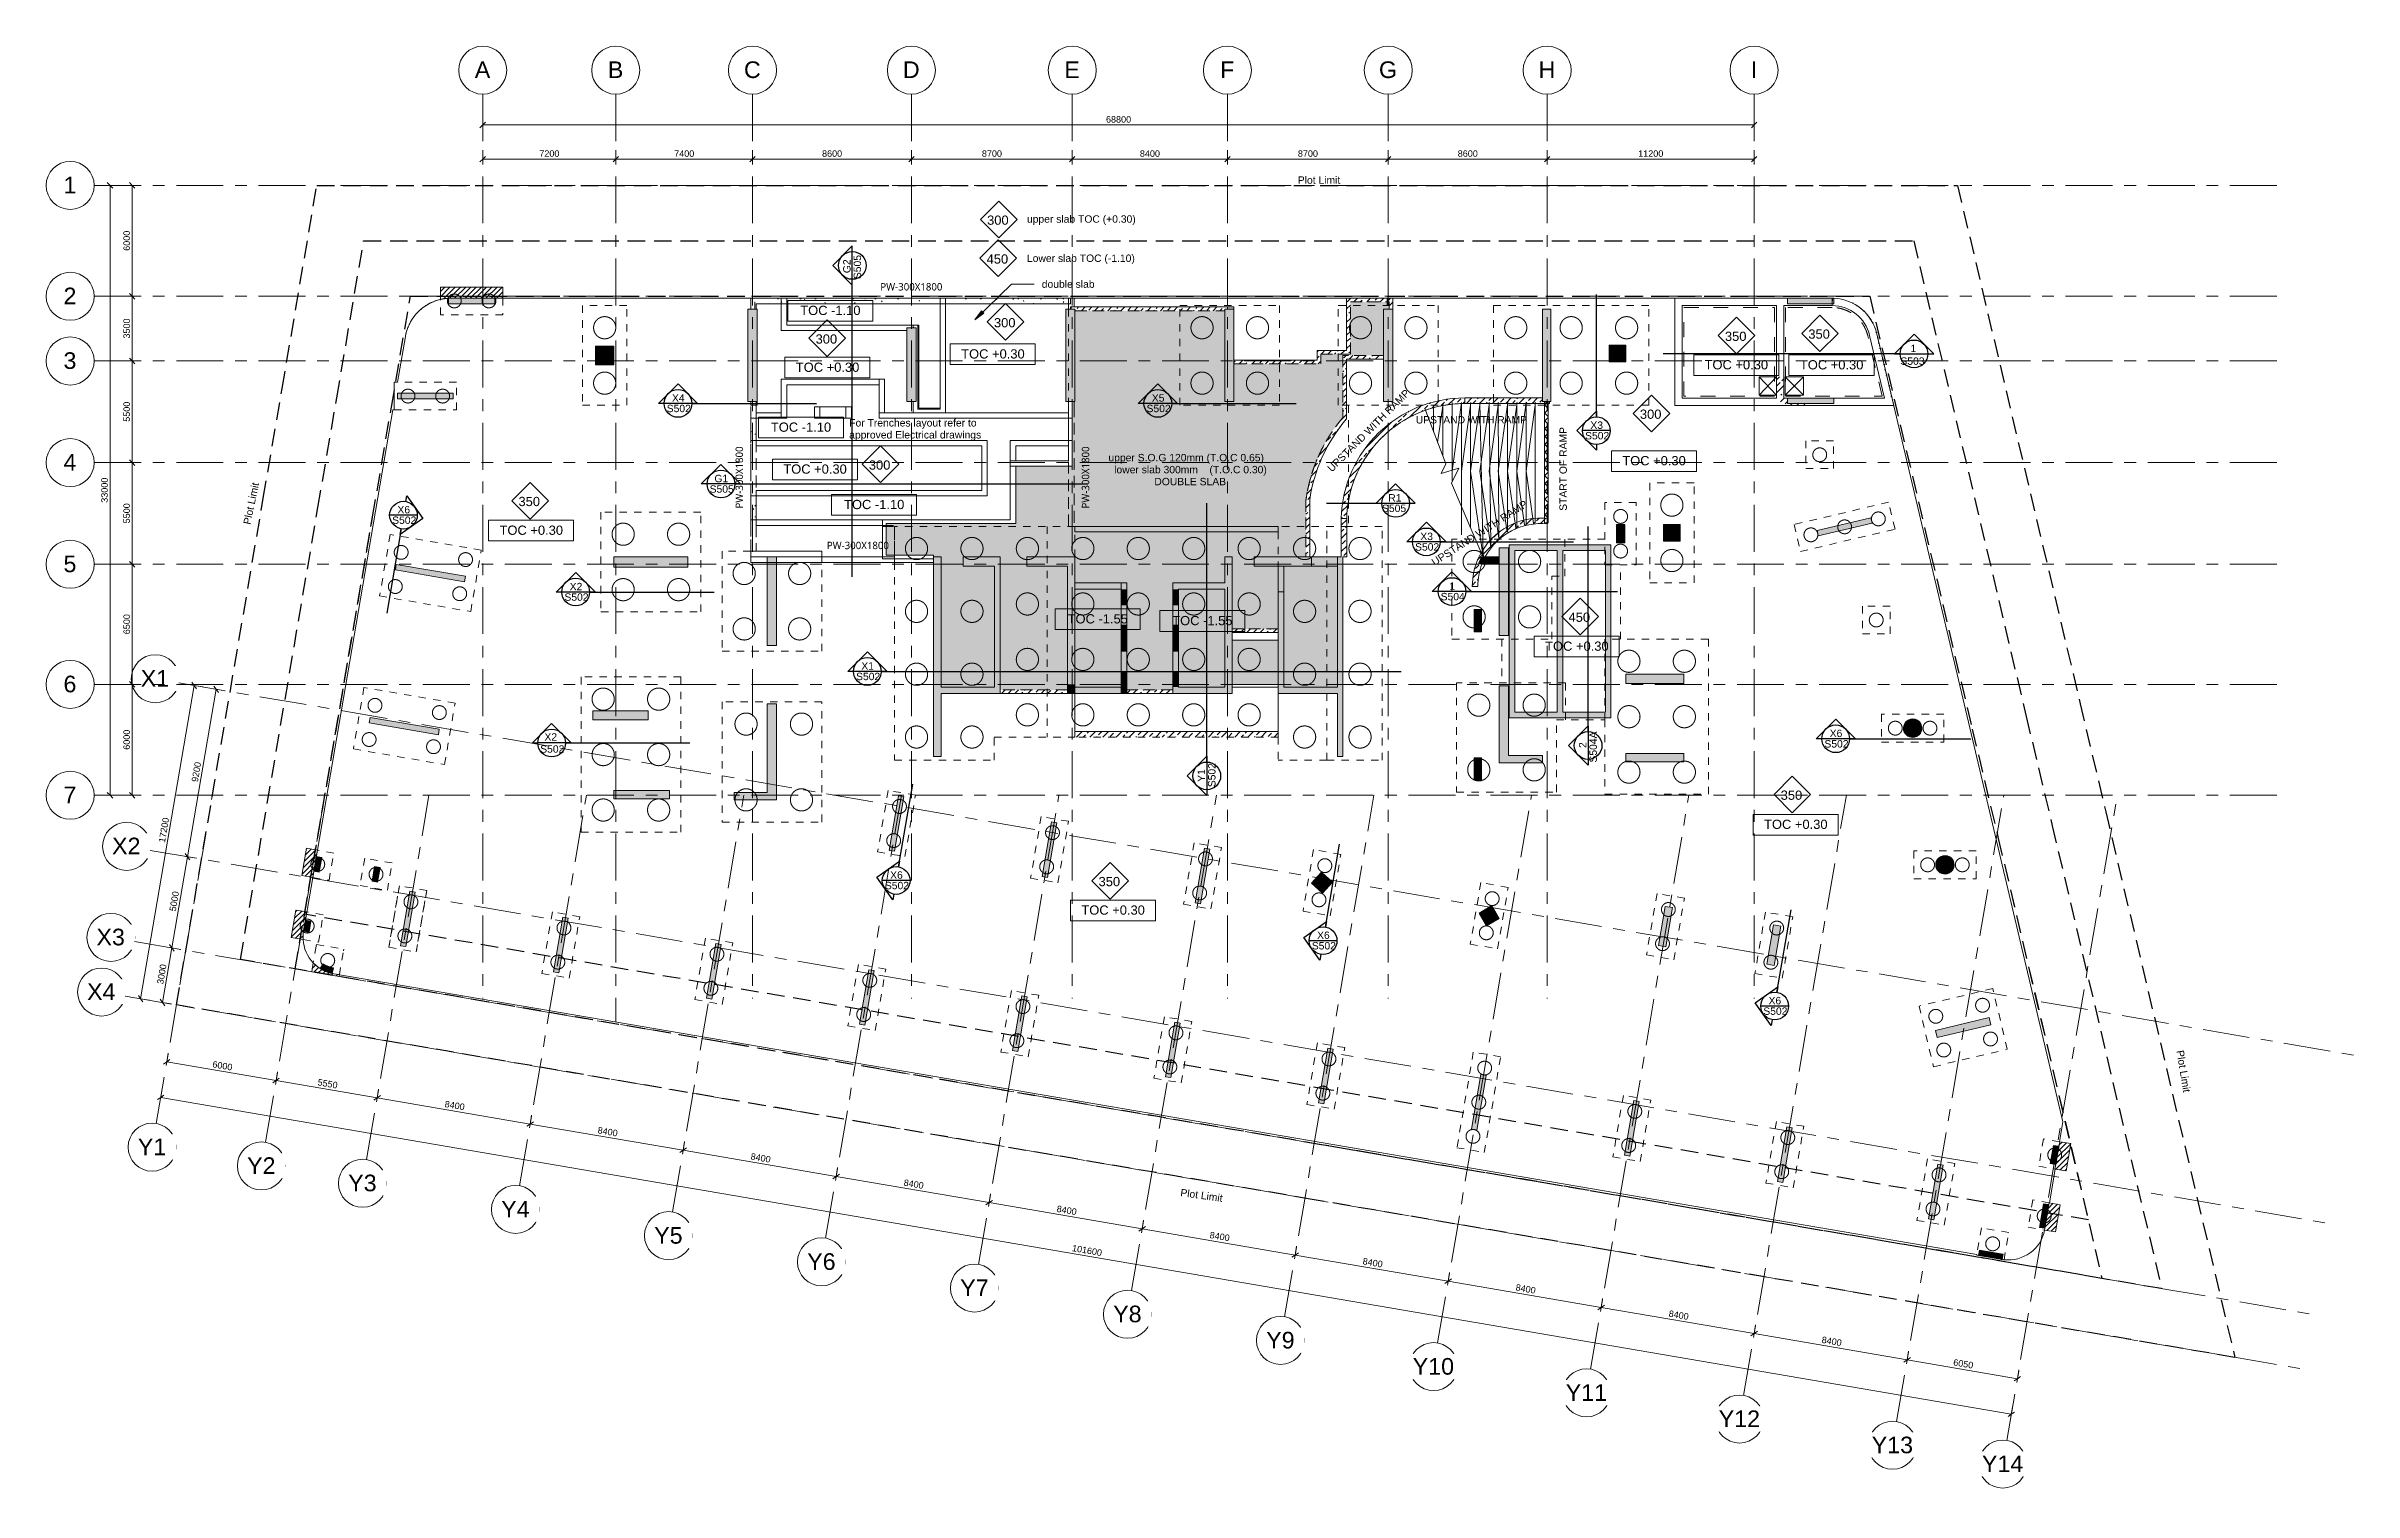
# Model space of a CAD drawing. Header units: millimetres. Extents: x -7055 to 184923, y -26353 to 72746.
# Drawn here: x -7055 to 117823, y -26353 to 51881 of the extents above; entities that cross this region are included whole.
import ezdxf

# ---------------------------------------------------------------- set-up
doc = ezdxf.new("R2010")
doc.units = ezdxf.units.MM
for name, pattern in [('DASH 2mm', [800, 400, -400]), ('DASH 4mm', [1600, 800, -800]), ('Dashed', [3810, 2540, -1270]), ('Dashed __25x_', [952.5, 635, -317.5]), ('DASHED___25x_', [952.5, 635, -317.5]), ('Grid Line', [4445, 2540, -635, 635, -635]), ('Hidden', [1428.75, 952.5, -476.25])]:
    doc.linetypes.add(name, pattern=pattern)
for name, color, linetype, lineweight in [('A-ANNO-DIMS', 211, 'Continuous', 5), ('A-ANNO-DIMS-200', 211, 'Continuous', 5), ('A-DETL', 90, 'Continuous', 5), ('A-DETL-GENF', 92, 'Continuous', 5), ('A-DETL-THIN', 151, 'Continuous', 5), ('A-FLOR', 192, 'Continuous', 15), ('A-FLOR-HDLN', 190, 'Dashed __25x_', 5), ('A-WALL', 113, 'Continuous', 5), ('A-WALL-HDLN', 110, 'Continuous', 5), ('A-WALL-PATT', 111, 'Continuous', 15), ('G-ANNO-DIMS', 111, 'Continuous', 5), ('G-ANNO-TEXT', 231, 'Continuous', 5), ('I-WALL', 2, 'Continuous', 5), ('S-BEAM', 12, 'Continuous', 15), ('S-BEAM-HDLN', 1, 'DASHED___25x_', 5), ('S-BEAM-IDEN', 2, 'Continuous', 5), ('S-COLS', 52, 'Continuous', 5), ('S-COLS-HDLN', 52, 'Dashed', 5), ('S-FNDN', 32, 'Continuous', 15), ('S-FNDN-HDLN', 4, 'DASH 2mm', 5), ('S-FNDN-IDEN', 2, 'Continuous', 5), ('S-GRID', 1, 'Continuous', 5), ('S-GRID-IDEN', 1, 'Continuous', 5)]:
    doc.layers.add(name, color=color, linetype=linetype, lineweight=lineweight)
doc.styles.add('Arial', font='arial.ttf', dxfattribs={"height": 900})
doc.styles.add('Arial_1', font='arial.ttf', dxfattribs={"height": 350})
doc.styles.add('Arial_2', font='arial.ttf', dxfattribs={"height": 500})
doc.styles.add('Arial_3', font='arial.ttf', dxfattribs={"height": 400})
doc.styles.add('Trebuchet MS', font='trebuc.ttf', dxfattribs={"height": 400})
doc.dimstyles.new('Diagonal_-_1_75mm_Round_5mm_-1-200', dxfattribs={"dimscale": 304.8, "dimtxt": 1.171558, "dimasz": 0.984252, "dimexe": 0.328084, "dimexo": 0.0625, "dimgap": 0.065617, "dimtad": 1, "dimdec": 0, "dimlfac": 304.8, "dimrnd": 5, "dimdsep": 46, "dimtxsty": 'Arial_1', "dimblk1": 'OBLIQUE', "dimblk2": 'OBLIQUE', "dimsah": 1, "dimcen": 0.09, "dimazin": 0, "dimtfac": 1, "dimtdec": 4, "dimtix": 1, "dimtmove": 0, "dimatfit": 3, "dimfxl": 0.005167, "dimfxlon": 1, "dimtvp": 1, "dimtolj": 1, "dimtzin": 0, "dimarcsym": 2})
doc.dimstyles.new('Diagonal_-_1_75mm_Round_5mm_-1-200_1', dxfattribs={"dimscale": 304.8, "dimtxt": 1.171558, "dimasz": 0.984252, "dimexe": 0.328084, "dimexo": 0.0625, "dimgap": 0.065617, "dimtad": 1, "dimdec": 0, "dimlfac": 304.8, "dimrnd": 5, "dimdsep": 46, "dimtxsty": 'Arial_1', "dimblk1": 'OBLIQUE', "dimblk2": 'OBLIQUE', "dimsah": 1, "dimcen": 0.09, "dimazin": 0, "dimtfac": 1, "dimtdec": 4, "dimtix": 1, "dimtmove": 2, "dimatfit": 3, "dimfxl": 0.005167, "dimfxlon": 1, "dimtvp": 1, "dimtolj": 1, "dimtzin": 0, "dimarcsym": 2})
pattern_1 = [(45, (0, 0), (-356.4037, 356.4037), []), (45, (356.4, 0), (-356.4037, 356.4037), [252.016, -126.008])]
pattern_2 = [(0, (0, 0), (1625.6, 406.4), [67.056, -1152.144, 67.056, -1152.144, -6502.4]), (0, (0, 0), (1625.6, 406.4), [-2438.4, 67.056, -2371.344, 67.056, -1152.144, -2844.8]), (0, (0, 0), (1625.6, 406.4), [-6096, 67.056, -745.744, 67.056, -1964.944]), (120, (609.6, 203.2), (-1164.7527, 1204.611), [67.056, -1152.144, 67.056, -1152.144, -6502.4]), (120, (609.6, 203.2), (-1164.7527, 1204.611), [-2438.4, 67.056, -2371.344, 67.056, -1152.144, -2844.8]), (120, (609.6, 203.2), (-1164.7527, 1204.611), [-6096, 67.056, -745.744, 67.056, -1964.944]), (240, (812.8, 1016), (-460.8473, -1611.011), [67.056, -1152.144, 67.056, -1152.144, -6502.4]), (240, (812.8, 1016), (-460.8473, -1611.011), [-2438.4, 67.056, -2371.344, 67.056, -1152.144, -2844.8]), (240, (812.8, 1016), (-460.8473, -1611.011), [-6096, 67.056, -745.744, 67.056, -1964.944])]
pattern_3 = [(50, (0, 0), (728.7365, -63.756), [76.2, -838.2]), (355, (0, 0), (-140.9716, 764.2276), [60.96, -670.56]), (100.451, (60.7, -5.3), (587.77, 700.467), [64.76, -712.36]), (46.184, (0, 203.2), (1084.316, -168.171), [114.3, -1257.3]), (96.636, (90.4, 189.2), (949.61, 989.71), [97.14, -1068.54]), (351.184, (0, 203.2), (949.62, 989.701), [91.44, -1005.84]), (21, (101.6, 152.4), (606.458, -409.0606), [76.2, -838.2]), (326, (101.6, 152.4), (247.208, 736.753), [60.96, -670.56]), (71.451, (152.14, 118.3), (853.668, 327.6855), [64.76, -712.36]), (37.5, (0, 0), (12.3547, 338.2201), [33.528, -628.904, 33.528, -647.192, -673.1]), (37.5, (0, 0), (12.3547, 338.2201), [-1343.152, 33.528, -639.572]), (7.5, (0, 0), (267.2789, 400.7221), [33.528, -354.584, 33.528, -613.664, -256.54]), (7.5, (0, 0), (267.2789, 400.7221), [-1035.304, 33.528, -223.012]), (327.5, (-226.57, 0), (542.3633, -22.9153), [33.528, -220.472, 33.528, -758.952, -1051.56]), (327.5, (-226.57, 0), (542.3633, -22.9153), [-1046.48, 33.528, -1018.032]), (317.5, (-328.17, 0), (592.517, 101.707), [33.528, -296.672, 33.528, -492.76, -746.76]), (317.5, (-328.17, 0), (592.517, 101.707), [-856.488, 33.528, -713.232])]
pattern_4 = [(45, (0, 0), (-212.132, 212.132), []), (135, (0, 0), (-212.132, -212.132), [])]
pattern_5 = [(45, (0, 0), (-141.42136, 141.42136), [])]

msp = doc.modelspace()

# ---------------------------------------------------------------- texts
at = {"layer": 'G-ANNO-DIMS', "char_height": 500, "attachment_point": 1, "line_spacing_factor": 0.941778, "style": 'Arial_2'}
for s, insert, width in [('TOC -1.10', (33753.7447, 37831.8834), 3893.277992), ('TOC +0.30', (42462.4128, 35478.1247), 4101.409205), ('TOC +0.30', (33513.1076, 34756.3146), 4101.409205), ('TOC +0.30', (82689.8978, 34889.5715), 4101.409205), ('TOC +0.30', (87848.274, 34887.4576), 4101.409205), ('TOC -1.10', (32164.1232, 31514.4334), 3893.277992), ('TOC +0.30', (32836.3066, 29244.0518), 4101.409205), ('TOC +0.30', (78236.8389, 29699.6068), 4101.409205), ('TOC -1.10', (36124.9983, 27328.5987), 3893.277992), ('TOC +0.30', (17480.3085, 25936.7321), 4101.409205), ('TOC -1.55', (48221.931, 21139.781), 3893.277992), ('TOC -1.55', (53882.4406, 21046.3044), 3893.277992), ('TOC +0.30', (74062.6589, 19662.4167), 4101.409205), ('TOC +0.30', (85908.8116, 10020.6164), 4101.409205), ('TOC +0.30', (48965.923, 5379.3525), 4101.409205)]:
    msp.add_mtext(s, dxfattribs=dict(at, insert=insert, width=width))
at = {"layer": 'G-ANNO-TEXT', "color": 7, "char_height": 400, "attachment_point": 1, "style": 'Arial_3'}
for s, insert, width in [('Plot Limit', (60677.1641, 44833.6454), 2870.04125), ('upper slab TOC (+0.30)', (46021.3785, 42726.7358), 7263.28875), ('Lower slab TOC (-1.10)', (46021.3785, 40605.1883), 7167.08625), ('double slab', (46821.3785, 39203.5418), 3559.4925), ('S503', (93286.0107, 35036.8729), 1619.40875), ('1', (93829.1717, 35725.2525), 384.81), ('S502', (26526.4286, 32474.3691), 1619.40875), ('X4', (26811.2676, 33042.7487), 849.78875), ('S502', (52492.1098, 32474.3691), 1619.40875), ('X5', (52776.9488, 33042.7487), 849.78875), ('For Trenches layout refer to ', (36401.4611, 31698.085), 8722.36), ('UPSTAND WITH RAMP', (67061.2404, 31861.1955), 7455.69375), ('X3', (76509.444, 31569.6288), 849.78875), ('approved Electrical drawings', (36401.4611, 31049.8559), 8866.66375), ('S502', (76224.605, 31001.2492), 1619.40875), ('upper S.O.G 120mm (T.O.C 0.65)', (50430.3564, 29815.0178), 10373.83625), ('  lower slab 300mm    (T.O.C 0.30)', (50430.3564, 29166.7887), 10566.24125), ('S505', (28849.2486, 28115.1357), 1619.40875), ('G1', (29107.0876, 28683.5153), 913.92375), ('                DOUBLE SLAB', (50430.3564, 28518.5595), 7888.605), ('R1', (65571.2411, 27637.1074), 881.85625), ('S502', (11669.5332, 26427.805), 1619.40875), ('X6', (11954.3722, 26996.1846), 849.78875), ('S505', (65234.0801, 27068.7279), 1619.40875), ('S502', (67023.0964, 24982.3842), 1619.40875), ('X3', (67307.9354, 25550.7638), 849.78875), ('X2', (21277.0896, 22836.6422), 849.78875), ('1', (68883.8628, 22863.2405), 384.81), ('S502', (20992.2506, 22268.2626), 1619.40875), ('S504', (68407.0238, 22294.8609), 1619.40875), ('S502', (36774.2254, 17971.6279), 1619.40875), ('X1', (37059.0644, 18540.0075), 849.78875), ('S502', (19681.0651, 14046.9607), 1619.40875), ('X2', (19910.1763, 14698.003), 849.78875), ('S502', (89174.8423, 14325.6076), 1619.40875), ('X6', (89459.6813, 14893.9872), 849.78875), ('S502', (38332.3722, 6657.649), 1619.40875), ('X6', (38617.2112, 7226.0286), 849.78875), ('X6', (61719.3024, 3967.4297), 849.78875), ('S502', (61434.4634, 3399.0501), 1619.40875), ('X6', (86151.9533, 429.9407), 849.78875), ('S502', (85867.1143, -138.4389), 1619.40875)]:
    msp.add_mtext(s, dxfattribs=dict(at, insert=insert, width=width))
for s, insert, width, rotation in [('G2', (36074.0764, 39598.7397), 913.92375, 90), ('S505', (36642.456, 39274.5787), 1619.40875, 90), ('UPSTAND WITH RAMP', (62232.1653, 29089.1469), 7455.69375, 45), ('START OF RAMP', (74834.5937, 26737.0392), 5579.745, 90), ('Plot Limit', (3607.469, 26048.3501), 2870.04125, 78.156062403), ('UPSTAND WITH RAMP', (67862.5811, 24085.4657), 7455.69375, 32.619345721), ('2', (75891.5404, 13901.8684), 384.81, 90), ('S504A', (76459.9199, 13113.0294), 2084.3875, 90), ('Y1', (55255.7501, 12070.7355), 833.755, 90), ('S502', (55824.1297, 11779.8965), 1619.40875, 90), ('Plot Limit', (108620.9409, -2425.5465), 2870.04125, 279.150204216), ('Plot Limit', (54357.4909, -9949.2479), 2870.04125, 352.095437855)]:
    msp.add_mtext(s, dxfattribs=dict(at, insert=insert, width=width, rotation=rotation))
at = {"layer": 'S-BEAM-IDEN', "char_height": 400, "width": 4200.8425, "attachment_point": 1, "style": 'Trebuchet MS'}
for insert in [(38086.0468, 39057.8723), (35191.9883, 25061.8547)]:
    msp.add_mtext('PW-300X1800', dxfattribs=dict(at, insert=insert))
at = {"layer": 'S-BEAM-IDEN', "char_height": 400, "width": 4200.8425, "attachment_point": 1, "rotation": 90, "style": 'Trebuchet MS'}
for insert in [(30252.0674, 26860.5244), (48989.1505, 26860.5244)]:
    msp.add_mtext('PW-300X1800', dxfattribs=dict(at, insert=insert))
at = {"layer": 'S-FNDN-IDEN', "char_height": 500, "width": 1394.93625, "attachment_point": 1, "style": 'Arial_2'}
for s, insert in [('300', (43863.1462, 42715.6626)), ('450', (43838.1462, 40613.2366)), ('300', (34583.4048, 36283.7115)), ('300', (44235.2528, 37165.2438)), ('350', (83790.3577, 36429.3978)), ('350', (88303.5342, 36549.3978)), ('300', (79188.8967, 32214.3673)), ('300', (37463.2521, 29463.1376)), ('350', (18504.9791, 27491.0149)), ('450', (75327.74, 21229.0171)), ('350', (86806.9416, 11597.6691)), ('350', (49896.0322, 6921.7808))]:
    msp.add_mtext(s, dxfattribs=dict(at, insert=insert))

# ---------------------------------------------------------------- blocks, each defined once
blk = doc.blocks.new('W SH7 - W SH-6375109-GROUND FLOOR FRAMING PLAN')
at = {"layer": 'A-WALL-PATT', "lineweight": 5}
blk.add_hatch(color=256, dxfattribs=at).paths.add_polyline_path([(71570, 23844), (71570, 24244), (70595, 24244), (70533, 24113), (70477, 23980), (70426, 23844), (70639, 23844)])
at = {"layer": 'A-WALL', "lineweight": 15}
for p, q in [((70639, 23844), (71570, 23844)), ((71570, 24244), (70820, 24244)), ((71570, 23844), (71570, 24244))]:
    blk.add_line(p, q, dxfattribs=at)
blk = doc.blocks.new('Concrete-Round-Column - P3-D750-L17m-6777132-GROUND FLOOR FRAMING PLAN')
at = {"layer": 'S-COLS-HDLN'}
for start, end in [(0, 180), (180, 0)]:
    blk.add_arc((0, 0), 375, start, end, dxfattribs=at)
blk = doc.blocks.new('Concrete-Round-Column - P3-D750-L17m-7001444-GROUND FLOOR FRAMING PLAN')
at = {"layer": 'S-COLS-HDLN'}
for start, end in [(0, 180), (180, 0)]:
    blk.add_arc((0, 0), 375, start, end, dxfattribs=at)
blk = doc.blocks.new('Concrete-Round-Column - P3-D1200-L17m-6780020-GROUND FLOOR FRAMING PLAN')
at = {"layer": 'S-COLS-HDLN'}
for start, end in [(0, 180), (180, 0)]:
    blk.add_arc((0, 0), 600, start, end, dxfattribs=at)
blk = doc.blocks.new('Concrete-Round-Column - P3-D1200-L17m-V1-GROUND FLOOR FRAMING PLAN')
at = {"layer": 'S-COLS-HDLN'}
for start, end in [(90.24751, 180), (180, 0), (89.88541, 90.11459), (0, 89.75249)]:
    blk.add_arc((0, 0), 600, start, end, dxfattribs=at)
blk = doc.blocks.new('Concrete-Round-Column - P3-D1200-L17m-7017903-GROUND FLOOR FRAMING PLAN')
at = {"layer": 'S-COLS-HDLN'}
for start, end in [(0, 180), (180, 0)]:
    blk.add_arc((0, 0), 600, start, end, dxfattribs=at)
blk = doc.blocks.new('Concrete-Round-Column - P3-D1200-L17m-6978329-GROUND FLOOR FRAMING PLAN')
at = {"layer": 'S-COLS-HDLN'}
for start, end in [(0, 180), (180, 0)]:
    blk.add_arc((0, 0), 600, start, end, dxfattribs=at)
blk = doc.blocks.new('Concrete-Round-Column - P3-D1200-L17m-7278871-GROUND FLOOR FRAMING PLAN')
at = {"layer": 'S-COLS-HDLN'}
for start, end in [(0, 180), (180, 0)]:
    blk.add_arc((0, 0), 600, start, end, dxfattribs=at)
blk = doc.blocks.new('Concrete-Round-Column - P3-D1200-L17m-7309476-GROUND FLOOR FRAMING PLAN')
at = {"layer": 'S-COLS-HDLN'}
for start, end in [(0, 180), (180, 0)]:
    blk.add_arc((0, 0), 600, start, end, dxfattribs=at)
blk = doc.blocks.new('Concrete-Round-Column - P3-D1200-L17m-7279131-GROUND FLOOR FRAMING PLAN')
at = {"layer": 'S-COLS-HDLN'}
for start, end in [(0, 180), (180, 0)]:
    blk.add_arc((0, 0), 600, start, end, dxfattribs=at)
blk = doc.blocks.new('Concrete-Round-Column - P3-D1200-L17m-6978356-GROUND FLOOR FRAMING PLAN')
at = {"layer": 'S-COLS-HDLN'}
for start, end in [(0, 180), (180, 0)]:
    blk.add_arc((0, 0), 600, start, end, dxfattribs=at)
blk = doc.blocks.new('Concrete-Round-Column - P3-D1200-L17m-V2-GROUND FLOOR FRAMING PLAN')
at = {"layer": 'S-COLS-HDLN'}
for start, end in [(94.72957, 180), (180, 0), (85.40336, 94.59664), (0, 85.27043)]:
    blk.add_arc((0, 0), 600, start, end, dxfattribs=at)
blk = doc.blocks.new('Concrete-Round-Column - P3-D750-L17m-V3-GROUND FLOOR FRAMING PLAN')
at = {"layer": 'S-COLS-HDLN'}
for start, end in [(91.32635, 180), (180, 0), (88.84781, 91.15219), (0, 88.67365)]:
    blk.add_arc((0, 0), 375, start, end, dxfattribs=at)
blk = doc.blocks.new('Grid - M_Grid Head - Circle-4284405-GROUND FLOOR FRAMING PLAN')
at = {"layer": 'S-GRID-IDEN'}
blk.add_circle((0, 0), 6.5, dxfattribs=at)
blk = doc.blocks.new('DIMBLOCK1-GROUND FLOOR FRAMING PLAN')
at = {"layer": 'A-ANNO-DIMS-200'}
for p, q in [((16570, 45768), (16570, 46248)), ((23770, 45768), (23770, 46248)), ((16570, 45768), (23770, 45768)), ((16570, 45768), (16570, 45668)), ((23770, 45768), (23770, 45668))]:
    blk.add_line(p, q, dxfattribs=at)
at = {"layer": 'A-ANNO-DIMS-200', "lineweight": 15}
for p, q in [((16570, 45768), (16420, 45618)), ((16570, 45768), (16720, 45918)), ((23770, 45768), (23620, 45618)), ((23770, 45768), (23920, 45918))]:
    blk.add_line(p, q, dxfattribs=at)
at = {"layer": 'A-ANNO-DIMS-200', "color": 0, "insert": (19631, 46243), "char_height": 350, "width": 1292.12, "attachment_point": 1, "line_spacing_factor": 0.941778, "style": 'Arial_1'}
blk.add_mtext('7200', dxfattribs=at)
blk = doc.blocks.new('_Oblique')
at = {"color": 0, "linetype": 'ByBlock', "lineweight": -2}
blk.add_line((-0.5, -0.5), (0.5, 0.5), dxfattribs=at)
blk = doc.blocks.new('DIMBLOCK2-GROUND FLOOR FRAMING PLAN')
at = {"layer": 'A-ANNO-DIMS-200'}
for p, q in [((23770, 45768), (23770, 46248)), ((31170, 45768), (31170, 46248)), ((23770, 45768), (31170, 45768)), ((23770, 45768), (23770, 45668)), ((31170, 45768), (31170, 45668))]:
    blk.add_line(p, q, dxfattribs=at)
at = {"layer": 'A-ANNO-DIMS-200', "lineweight": 15}
for p, q in [((23770, 45768), (23620, 45618)), ((23770, 45768), (23920, 45918)), ((31170, 45768), (31020, 45618)), ((31170, 45768), (31320, 45918))]:
    blk.add_line(p, q, dxfattribs=at)
at = {"layer": 'A-ANNO-DIMS-200', "color": 0, "insert": (26931, 46243), "char_height": 350, "width": 1292.12, "attachment_point": 1, "line_spacing_factor": 0.941778, "style": 'Arial_1'}
blk.add_mtext('7400', dxfattribs=at)
blk = doc.blocks.new('DIMBLOCK3-GROUND FLOOR FRAMING PLAN')
at = {"layer": 'A-ANNO-DIMS-200'}
for p, q in [((31170, 45768), (31170, 46248)), ((39770, 45768), (39770, 46248)), ((31170, 45768), (39770, 45768)), ((31170, 45768), (31170, 45668)), ((39770, 45768), (39770, 45668))]:
    blk.add_line(p, q, dxfattribs=at)
at = {"layer": 'A-ANNO-DIMS-200', "lineweight": 15}
for p, q in [((31170, 45768), (31020, 45618)), ((31170, 45768), (31320, 45918)), ((39770, 45768), (39620, 45618)), ((39770, 45768), (39920, 45918))]:
    blk.add_line(p, q, dxfattribs=at)
at = {"layer": 'A-ANNO-DIMS-200', "color": 0, "insert": (34931, 46243), "char_height": 350, "width": 1292.12, "attachment_point": 1, "line_spacing_factor": 0.941778, "style": 'Arial_1'}
blk.add_mtext('8600', dxfattribs=at)
blk = doc.blocks.new('DIMBLOCK4-GROUND FLOOR FRAMING PLAN')
at = {"layer": 'A-ANNO-DIMS-200'}
for p, q in [((39770, 45768), (39770, 46248)), ((48470, 45768), (48470, 46248)), ((39770, 45768), (48470, 45768)), ((39770, 45768), (39770, 45668)), ((48470, 45768), (48470, 45668))]:
    blk.add_line(p, q, dxfattribs=at)
at = {"layer": 'A-ANNO-DIMS-200', "lineweight": 15}
for p, q in [((39770, 45768), (39620, 45618)), ((39770, 45768), (39920, 45918)), ((48470, 45768), (48320, 45618)), ((48470, 45768), (48620, 45918))]:
    blk.add_line(p, q, dxfattribs=at)
at = {"layer": 'A-ANNO-DIMS-200', "color": 0, "insert": (43581, 46243), "char_height": 350, "width": 1292.12, "attachment_point": 1, "line_spacing_factor": 0.941778, "style": 'Arial_1'}
blk.add_mtext('8700', dxfattribs=at)
blk = doc.blocks.new('DIMBLOCK5-GROUND FLOOR FRAMING PLAN')
at = {"layer": 'A-ANNO-DIMS-200'}
for p, q in [((48470, 45768), (48470, 46248)), ((56870, 45768), (56870, 46248)), ((48470, 45768), (56870, 45768)), ((48470, 45768), (48470, 45668)), ((56870, 45768), (56870, 45668))]:
    blk.add_line(p, q, dxfattribs=at)
at = {"layer": 'A-ANNO-DIMS-200', "lineweight": 15}
for p, q in [((48470, 45768), (48320, 45618)), ((48470, 45768), (48620, 45918)), ((56870, 45768), (56720, 45618)), ((56870, 45768), (57020, 45918))]:
    blk.add_line(p, q, dxfattribs=at)
at = {"layer": 'A-ANNO-DIMS-200', "color": 0, "insert": (52131, 46243), "char_height": 350, "width": 1292.12, "attachment_point": 1, "line_spacing_factor": 0.941778, "style": 'Arial_1'}
blk.add_mtext('8400', dxfattribs=at)
blk = doc.blocks.new('DIMBLOCK6-GROUND FLOOR FRAMING PLAN')
at = {"layer": 'A-ANNO-DIMS-200'}
for p, q in [((56870, 45768), (56870, 46248)), ((65570, 45768), (65570, 46248)), ((56870, 45768), (65570, 45768)), ((56870, 45768), (56870, 45668)), ((65570, 45768), (65570, 45668))]:
    blk.add_line(p, q, dxfattribs=at)
at = {"layer": 'A-ANNO-DIMS-200', "lineweight": 15}
for p, q in [((56870, 45768), (56720, 45618)), ((56870, 45768), (57020, 45918)), ((65570, 45768), (65420, 45618)), ((65570, 45768), (65720, 45918))]:
    blk.add_line(p, q, dxfattribs=at)
at = {"layer": 'A-ANNO-DIMS-200', "color": 0, "insert": (60681, 46243), "char_height": 350, "width": 1292.12, "attachment_point": 1, "line_spacing_factor": 0.941778, "style": 'Arial_1'}
blk.add_mtext('8700', dxfattribs=at)
blk = doc.blocks.new('DIMBLOCK7-GROUND FLOOR FRAMING PLAN')
at = {"layer": 'A-ANNO-DIMS-200'}
for p, q in [((65570, 45768), (65570, 46248)), ((74170, 45768), (74170, 46248)), ((65570, 45768), (74170, 45768)), ((65570, 45768), (65570, 45668)), ((74170, 45768), (74170, 45668))]:
    blk.add_line(p, q, dxfattribs=at)
at = {"layer": 'A-ANNO-DIMS-200', "lineweight": 15}
for p, q in [((65570, 45768), (65420, 45618)), ((65570, 45768), (65720, 45918)), ((74170, 45768), (74020, 45618)), ((74170, 45768), (74320, 45918))]:
    blk.add_line(p, q, dxfattribs=at)
at = {"layer": 'A-ANNO-DIMS-200', "color": 0, "insert": (69331, 46243), "char_height": 350, "width": 1292.12, "attachment_point": 1, "line_spacing_factor": 0.941778, "style": 'Arial_1'}
blk.add_mtext('8600', dxfattribs=at)
blk = doc.blocks.new('DIMBLOCK8-GROUND FLOOR FRAMING PLAN')
at = {"layer": 'A-ANNO-DIMS-200'}
for p, q in [((74170, 45768), (74170, 46248)), ((85370, 45768), (85370, 46248)), ((74170, 45768), (85370, 45768)), ((74170, 45768), (74170, 45668)), ((85370, 45768), (85370, 45668))]:
    blk.add_line(p, q, dxfattribs=at)
at = {"layer": 'A-ANNO-DIMS-200', "lineweight": 15}
for p, q in [((74170, 45768), (74020, 45618)), ((74170, 45768), (74320, 45918)), ((85370, 45768), (85220, 45618)), ((85370, 45768), (85520, 45918))]:
    blk.add_line(p, q, dxfattribs=at)
at = {"layer": 'A-ANNO-DIMS-200', "color": 0, "insert": (79097, 46243), "char_height": 350, "width": 1615.15, "attachment_point": 1, "line_spacing_factor": 0.941778, "style": 'Arial_1'}
blk.add_mtext('11200', dxfattribs=at)
blk = doc.blocks.new('DIMBLOCK9-GROUND FLOOR FRAMING PLAN')
at = {"layer": 'A-ANNO-DIMS-200', "lineweight": 15}
for p, q in [((16570, 47619), (16420, 47469)), ((16570, 47619), (16720, 47769)), ((85370, 47619), (85220, 47469)), ((85370, 47619), (85520, 47769))]:
    blk.add_line(p, q, dxfattribs=at)
at = {"layer": 'A-ANNO-DIMS-200'}
for p, q in [((16570, 47619), (16570, 48099)), ((16570, 47619), (85370, 47619)), ((16570, 47619), (16570, 47519)), ((85370, 47619), (85370, 48099)), ((85370, 47619), (85370, 47519))]:
    blk.add_line(p, q, dxfattribs=at)
at = {"layer": 'A-ANNO-DIMS-200', "color": 0, "insert": (50297, 48094), "char_height": 350, "width": 1615.15, "attachment_point": 1, "line_spacing_factor": 0.941778, "style": 'Arial_1'}
blk.add_mtext('68800', dxfattribs=at)
blk = doc.blocks.new('DIMBLOCK10-GROUND FLOOR FRAMING PLAN')
at = {"layer": 'A-ANNO-DIMS-200', "lineweight": 15}
for p, q in [((-2399, 44344), (-2549, 44494)), ((-2399, 44344), (-2249, 44194)), ((-2399, 38344), (-2549, 38494)), ((-2399, 38344), (-2249, 38194))]:
    blk.add_line(p, q, dxfattribs=at)
at = {"layer": 'A-ANNO-DIMS-200'}
for p, q in [((-2399, 44344), (-2499, 44344)), ((-2399, 44344), (-2399, 38344)), ((-2399, 44344), (-1919, 44344)), ((-2399, 38344), (-2499, 38344)), ((-2399, 38344), (-1919, 38344))]:
    blk.add_line(p, q, dxfattribs=at)
at = {"layer": 'A-ANNO-DIMS-200', "color": 0, "insert": (-2873, 40806), "char_height": 350, "width": 1292.12, "attachment_point": 1, "rotation": 90, "line_spacing_factor": 0.941778, "style": 'Arial_1'}
blk.add_mtext('6000', dxfattribs=at)
blk = doc.blocks.new('DIMBLOCK11-GROUND FLOOR FRAMING PLAN')
at = {"layer": 'A-ANNO-DIMS-200', "lineweight": 15}
for p, q in [((-2399, 38344), (-2549, 38494)), ((-2399, 38344), (-2249, 38194)), ((-2399, 34844), (-2549, 34994)), ((-2399, 34844), (-2249, 34694))]:
    blk.add_line(p, q, dxfattribs=at)
at = {"layer": 'A-ANNO-DIMS-200'}
for p, q in [((-2399, 38344), (-2499, 38344)), ((-2399, 38344), (-2399, 34844)), ((-2399, 38344), (-1919, 38344)), ((-2399, 34844), (-2499, 34844)), ((-2399, 34844), (-1919, 34844))]:
    blk.add_line(p, q, dxfattribs=at)
at = {"layer": 'A-ANNO-DIMS-200', "color": 0, "insert": (-2873, 36056), "char_height": 350, "width": 1292.12, "attachment_point": 1, "rotation": 90, "line_spacing_factor": 0.941778, "style": 'Arial_1'}
blk.add_mtext('3500', dxfattribs=at)
blk = doc.blocks.new('DIMBLOCK12-GROUND FLOOR FRAMING PLAN')
at = {"layer": 'A-ANNO-DIMS-200', "lineweight": 15}
for p, q in [((-2399, 34844), (-2549, 34994)), ((-2399, 34844), (-2249, 34694)), ((-2399, 29344), (-2549, 29494)), ((-2399, 29344), (-2249, 29194))]:
    blk.add_line(p, q, dxfattribs=at)
at = {"layer": 'A-ANNO-DIMS-200'}
for p, q in [((-2399, 34844), (-2499, 34844)), ((-2399, 34844), (-2399, 29344)), ((-2399, 34844), (-1919, 34844)), ((-2399, 29344), (-2499, 29344)), ((-2399, 29344), (-1919, 29344))]:
    blk.add_line(p, q, dxfattribs=at)
at = {"layer": 'A-ANNO-DIMS-200', "color": 0, "insert": (-2873, 31556), "char_height": 350, "width": 1292.12, "attachment_point": 1, "rotation": 90, "line_spacing_factor": 0.941778, "style": 'Arial_1'}
blk.add_mtext('5500', dxfattribs=at)
blk = doc.blocks.new('DIMBLOCK13-GROUND FLOOR FRAMING PLAN')
at = {"layer": 'A-ANNO-DIMS-200', "lineweight": 15}
for p, q in [((-2399, 29344), (-2549, 29494)), ((-2399, 29344), (-2249, 29194)), ((-2399, 23844), (-2549, 23994)), ((-2399, 23844), (-2249, 23694))]:
    blk.add_line(p, q, dxfattribs=at)
at = {"layer": 'A-ANNO-DIMS-200'}
for p, q in [((-2399, 29344), (-2499, 29344)), ((-2399, 29344), (-2399, 23844)), ((-2399, 29344), (-1919, 29344)), ((-2399, 23844), (-2499, 23844)), ((-2399, 23844), (-1919, 23844))]:
    blk.add_line(p, q, dxfattribs=at)
at = {"layer": 'A-ANNO-DIMS-200', "color": 0, "insert": (-2873, 26056), "char_height": 350, "width": 1292.12, "attachment_point": 1, "rotation": 90, "line_spacing_factor": 0.941778, "style": 'Arial_1'}
blk.add_mtext('5500', dxfattribs=at)
blk = doc.blocks.new('DIMBLOCK14-GROUND FLOOR FRAMING PLAN')
at = {"layer": 'A-ANNO-DIMS-200', "lineweight": 15}
for p, q in [((-2399, 23844), (-2549, 23994)), ((-2399, 23844), (-2249, 23694)), ((-2399, 17344), (-2549, 17494)), ((-2399, 17344), (-2249, 17194))]:
    blk.add_line(p, q, dxfattribs=at)
at = {"layer": 'A-ANNO-DIMS-200'}
for p, q in [((-2399, 23844), (-2499, 23844)), ((-2399, 23844), (-2399, 17344)), ((-2399, 23844), (-1919, 23844)), ((-2399, 17344), (-2499, 17344)), ((-2399, 17344), (-1919, 17344))]:
    blk.add_line(p, q, dxfattribs=at)
at = {"layer": 'A-ANNO-DIMS-200', "color": 0, "insert": (-2873, 20056), "char_height": 350, "width": 1292.12, "attachment_point": 1, "rotation": 90, "line_spacing_factor": 0.941778, "style": 'Arial_1'}
blk.add_mtext('6500', dxfattribs=at)
blk = doc.blocks.new('DIMBLOCK15-GROUND FLOOR FRAMING PLAN')
at = {"layer": 'A-ANNO-DIMS-200', "lineweight": 15}
for p, q in [((-2399, 17344), (-2549, 17494)), ((-2399, 17344), (-2249, 17194)), ((-2399, 11344), (-2549, 11494)), ((-2399, 11344), (-2249, 11194))]:
    blk.add_line(p, q, dxfattribs=at)
at = {"layer": 'A-ANNO-DIMS-200'}
for p, q in [((-2399, 17344), (-2499, 17344)), ((-2399, 17344), (-2399, 11344)), ((-2399, 17344), (-1919, 17344)), ((-2399, 11344), (-2499, 11344)), ((-2399, 11344), (-1919, 11344))]:
    blk.add_line(p, q, dxfattribs=at)
at = {"layer": 'A-ANNO-DIMS-200', "color": 0, "insert": (-2873, 13806), "char_height": 350, "width": 1292.12, "attachment_point": 1, "rotation": 90, "line_spacing_factor": 0.941778, "style": 'Arial_1'}
blk.add_mtext('6000', dxfattribs=at)
blk = doc.blocks.new('DIMBLOCK16-GROUND FLOOR FRAMING PLAN')
at = {"layer": 'A-ANNO-DIMS-200', "lineweight": 15}
for p, q in [((-527, -3081), (-701, -3203)), ((-527, -3081), (-354, -2958)), ((5386, -4093), (5213, -4216)), ((5386, -4093), (5560, -3971))]:
    blk.add_line(p, q, dxfattribs=at)
at = {"layer": 'A-ANNO-DIMS-200'}
for p, q in [((-527, -3081), (-544, -3179)), ((-527, -3081), (-446, -2608)), ((-527, -3081), (5386, -4093)), ((5386, -4093), (5467, -3620)), ((5386, -4093), (5370, -4192))]:
    blk.add_line(p, q, dxfattribs=at)
at = {"layer": 'A-ANNO-DIMS-200', "color": 0, "insert": (1979, -3029), "char_height": 350, "width": 1292.12, "attachment_point": 1, "rotation": 350.28315, "line_spacing_factor": 0.941778, "style": 'Arial_1'}
blk.add_mtext('6000', dxfattribs=at)
blk = doc.blocks.new('DIMBLOCK17-GROUND FLOOR FRAMING PLAN')
at = {"layer": 'A-ANNO-DIMS-200'}
for p, q in [((5386, -4093), (5467, -3620)), ((5386, -4093), (5370, -4192)), ((5386, -4093), (10857, -5030)), ((10857, -5030), (10938, -4557)), ((10857, -5030), (10840, -5129))]:
    blk.add_line(p, q, dxfattribs=at)
at = {"layer": 'A-ANNO-DIMS-200', "lineweight": 15}
for p, q in [((5386, -4093), (5213, -4216)), ((5386, -4093), (5560, -3971)), ((10857, -5030), (11030, -4908)), ((10857, -5030), (10684, -5153))]:
    blk.add_line(p, q, dxfattribs=at)
at = {"layer": 'A-ANNO-DIMS-200', "color": 0, "insert": (7671, -4003), "char_height": 350, "width": 1292.12, "attachment_point": 1, "rotation": 350.28315, "line_spacing_factor": 0.941778, "style": 'Arial_1'}
blk.add_mtext('5550', dxfattribs=at)
blk = doc.blocks.new('DIMBLOCK18-GROUND FLOOR FRAMING PLAN')
at = {"layer": 'A-ANNO-DIMS-200'}
for p, q in [((10857, -5030), (10938, -4557)), ((10857, -5030), (10840, -5129)), ((10857, -5030), (19136, -6448)), ((19136, -6448), (19217, -5975)), ((19136, -6448), (19119, -6546))]:
    blk.add_line(p, q, dxfattribs=at)
at = {"layer": 'A-ANNO-DIMS-200', "lineweight": 15}
for p, q in [((10857, -5030), (11030, -4908)), ((10857, -5030), (10684, -5153)), ((19136, -6448), (18963, -6570)), ((19136, -6448), (19309, -6325))]:
    blk.add_line(p, q, dxfattribs=at)
at = {"layer": 'A-ANNO-DIMS-200', "color": 0, "insert": (14546, -5180), "char_height": 350, "width": 1292.12, "attachment_point": 1, "rotation": 350.28315, "line_spacing_factor": 0.941778, "style": 'Arial_1'}
blk.add_mtext('8400', dxfattribs=at)
blk = doc.blocks.new('DIMBLOCK19-GROUND FLOOR FRAMING PLAN')
at = {"layer": 'A-ANNO-DIMS-200'}
for p, q in [((19136, -6448), (19217, -5975)), ((19136, -6448), (19119, -6546)), ((19136, -6448), (27416, -7866)), ((27416, -7866), (27497, -7392)), ((27416, -7866), (27399, -7964))]:
    blk.add_line(p, q, dxfattribs=at)
at = {"layer": 'A-ANNO-DIMS-200', "lineweight": 15}
for p, q in [((19136, -6448), (18963, -6570)), ((19136, -6448), (19309, -6325)), ((27416, -7866), (27243, -7988)), ((27416, -7866), (27589, -7743))]:
    blk.add_line(p, q, dxfattribs=at)
at = {"layer": 'A-ANNO-DIMS-200', "color": 0, "insert": (22825, -6598), "char_height": 350, "width": 1292.12, "attachment_point": 1, "rotation": 350.28315, "line_spacing_factor": 0.941778, "style": 'Arial_1'}
blk.add_mtext('8400', dxfattribs=at)
blk = doc.blocks.new('DIMBLOCK20-GROUND FLOOR FRAMING PLAN')
at = {"layer": 'A-ANNO-DIMS-200'}
for p, q in [((27416, -7866), (27497, -7392)), ((27416, -7866), (27399, -7964)), ((27416, -7866), (35695, -9283)), ((35695, -9283), (35678, -9382)), ((35695, -9283), (35776, -8810))]:
    blk.add_line(p, q, dxfattribs=at)
at = {"layer": 'A-ANNO-DIMS-200', "lineweight": 15}
for p, q in [((27416, -7866), (27243, -7988)), ((27416, -7866), (27589, -7743)), ((35695, -9283), (35522, -9406)), ((35695, -9283), (35868, -9161))]:
    blk.add_line(p, q, dxfattribs=at)
at = {"layer": 'A-ANNO-DIMS-200', "color": 0, "insert": (31105, -8016), "char_height": 350, "width": 1292.12, "attachment_point": 1, "rotation": 350.28315, "line_spacing_factor": 0.941778, "style": 'Arial_1'}
blk.add_mtext('8400', dxfattribs=at)
blk = doc.blocks.new('DIMBLOCK21-GROUND FLOOR FRAMING PLAN')
at = {"layer": 'A-ANNO-DIMS-200', "lineweight": 15}
for p, q in [((35695, -9283), (35522, -9406)), ((35695, -9283), (35868, -9161)), ((43975, -10701), (43802, -10824)), ((43975, -10701), (44148, -10578))]:
    blk.add_line(p, q, dxfattribs=at)
at = {"layer": 'A-ANNO-DIMS-200'}
for p, q in [((35695, -9283), (35678, -9382)), ((35695, -9283), (35776, -8810)), ((35695, -9283), (43975, -10701)), ((43975, -10701), (43958, -10800)), ((43975, -10701), (44056, -10228))]:
    blk.add_line(p, q, dxfattribs=at)
at = {"layer": 'A-ANNO-DIMS-200', "color": 0, "insert": (39384, -9434), "char_height": 350, "width": 1292.12, "attachment_point": 1, "rotation": 350.28315, "line_spacing_factor": 0.941778, "style": 'Arial_1'}
blk.add_mtext('8400', dxfattribs=at)
blk = doc.blocks.new('DIMBLOCK22-GROUND FLOOR FRAMING PLAN')
at = {"layer": 'A-ANNO-DIMS-200', "lineweight": 15}
for p, q in [((43975, -10701), (43802, -10824)), ((43975, -10701), (44148, -10578)), ((52254, -12119), (52081, -12241)), ((52254, -12119), (52427, -11996))]:
    blk.add_line(p, q, dxfattribs=at)
at = {"layer": 'A-ANNO-DIMS-200'}
for p, q in [((43975, -10701), (43958, -10800)), ((43975, -10701), (44056, -10228)), ((43975, -10701), (52254, -12119)), ((52254, -12119), (52237, -12217)), ((52254, -12119), (52335, -11646))]:
    blk.add_line(p, q, dxfattribs=at)
at = {"layer": 'A-ANNO-DIMS-200', "color": 0, "insert": (47664, -10851), "char_height": 350, "width": 1292.12, "attachment_point": 1, "rotation": 350.28315, "line_spacing_factor": 0.941778, "style": 'Arial_1'}
blk.add_mtext('8400', dxfattribs=at)
blk = doc.blocks.new('DIMBLOCK23-GROUND FLOOR FRAMING PLAN')
at = {"layer": 'A-ANNO-DIMS-200', "lineweight": 15}
for p, q in [((52254, -12119), (52081, -12241)), ((52254, -12119), (52427, -11996)), ((60534, -13537), (60361, -13659)), ((60534, -13537), (60707, -13414))]:
    blk.add_line(p, q, dxfattribs=at)
at = {"layer": 'A-ANNO-DIMS-200'}
for p, q in [((52254, -12119), (52237, -12217)), ((52254, -12119), (52335, -11646)), ((52254, -12119), (60534, -13537)), ((60534, -13537), (60517, -13635)), ((60534, -13537), (60615, -13063))]:
    blk.add_line(p, q, dxfattribs=at)
at = {"layer": 'A-ANNO-DIMS-200', "color": 0, "insert": (55943, -12269), "char_height": 350, "width": 1292.12, "attachment_point": 1, "rotation": 350.28315, "line_spacing_factor": 0.941778, "style": 'Arial_1'}
blk.add_mtext('8400', dxfattribs=at)
blk = doc.blocks.new('DIMBLOCK24-GROUND FLOOR FRAMING PLAN')
at = {"layer": 'A-ANNO-DIMS-200', "lineweight": 15}
for p, q in [((60534, -13537), (60361, -13659)), ((60534, -13537), (60707, -13414)), ((68813, -14954), (68640, -15077)), ((68813, -14954), (68986, -14832))]:
    blk.add_line(p, q, dxfattribs=at)
at = {"layer": 'A-ANNO-DIMS-200'}
for p, q in [((60534, -13537), (60517, -13635)), ((60534, -13537), (60615, -13063)), ((60534, -13537), (68813, -14954)), ((68813, -14954), (68796, -15053)), ((68813, -14954), (68894, -14481))]:
    blk.add_line(p, q, dxfattribs=at)
at = {"layer": 'A-ANNO-DIMS-200', "color": 0, "insert": (64223, -13687), "char_height": 350, "width": 1292.12, "attachment_point": 1, "rotation": 350.28315, "line_spacing_factor": 0.941778, "style": 'Arial_1'}
blk.add_mtext('8400', dxfattribs=at)
blk = doc.blocks.new('DIMBLOCK25-GROUND FLOOR FRAMING PLAN')
at = {"layer": 'A-ANNO-DIMS-200', "lineweight": 15}
for p, q in [((68813, -14954), (68640, -15077)), ((68813, -14954), (68986, -14832)), ((77093, -16372), (76920, -16495)), ((77093, -16372), (77266, -16249))]:
    blk.add_line(p, q, dxfattribs=at)
at = {"layer": 'A-ANNO-DIMS-200'}
for p, q in [((68813, -14954), (68796, -15053)), ((68813, -14954), (68894, -14481)), ((68813, -14954), (77093, -16372)), ((77093, -16372), (77174, -15899)), ((77093, -16372), (77076, -16471))]:
    blk.add_line(p, q, dxfattribs=at)
at = {"layer": 'A-ANNO-DIMS-200', "color": 0, "insert": (72502, -15105), "char_height": 350, "width": 1292.12, "attachment_point": 1, "rotation": 350.28315, "line_spacing_factor": 0.941778, "style": 'Arial_1'}
blk.add_mtext('8400', dxfattribs=at)
blk = doc.blocks.new('DIMBLOCK26-GROUND FLOOR FRAMING PLAN')
at = {"layer": 'A-ANNO-DIMS-200'}
for p, q in [((77093, -16372), (77174, -15899)), ((77093, -16372), (77076, -16471)), ((77093, -16372), (85372, -17790)), ((85372, -17790), (85453, -17317)), ((85372, -17790), (85355, -17888))]:
    blk.add_line(p, q, dxfattribs=at)
at = {"layer": 'A-ANNO-DIMS-200', "lineweight": 15}
for p, q in [((77093, -16372), (76920, -16495)), ((77093, -16372), (77266, -16249)), ((85372, -17790), (85199, -17912)), ((85372, -17790), (85545, -17667))]:
    blk.add_line(p, q, dxfattribs=at)
at = {"layer": 'A-ANNO-DIMS-200', "color": 0, "insert": (80782, -16522), "char_height": 350, "width": 1292.12, "attachment_point": 1, "rotation": 350.28315, "line_spacing_factor": 0.941778, "style": 'Arial_1'}
blk.add_mtext('8400', dxfattribs=at)
blk = doc.blocks.new('DIMBLOCK27-GROUND FLOOR FRAMING PLAN')
at = {"layer": 'A-ANNO-DIMS-200'}
for p, q in [((85372, -17790), (85453, -17317)), ((85372, -17790), (85355, -17888)), ((85372, -17790), (93652, -19207)), ((93652, -19207), (93635, -19306)), ((93652, -19207), (93733, -18734))]:
    blk.add_line(p, q, dxfattribs=at)
at = {"layer": 'A-ANNO-DIMS-200', "lineweight": 15}
for p, q in [((85372, -17790), (85199, -17912)), ((85372, -17790), (85545, -17667)), ((93652, -19207), (93479, -19330)), ((93652, -19207), (93825, -19085))]:
    blk.add_line(p, q, dxfattribs=at)
at = {"layer": 'A-ANNO-DIMS-200', "color": 0, "insert": (89061, -17940), "char_height": 350, "width": 1292.12, "attachment_point": 1, "rotation": 350.28315, "line_spacing_factor": 0.941778, "style": 'Arial_1'}
blk.add_mtext('8400', dxfattribs=at)
blk = doc.blocks.new('DIMBLOCK28-GROUND FLOOR FRAMING PLAN')
at = {"layer": 'A-ANNO-DIMS-200', "lineweight": 15}
for p, q in [((93652, -19207), (93479, -19330)), ((93652, -19207), (93825, -19085)), ((99615, -20229), (99442, -20351)), ((99615, -20229), (99788, -20106))]:
    blk.add_line(p, q, dxfattribs=at)
at = {"layer": 'A-ANNO-DIMS-200'}
for p, q in [((93652, -19207), (93635, -19306)), ((93652, -19207), (93733, -18734)), ((93652, -19207), (99615, -20229)), ((99615, -20229), (99696, -19755)), ((99615, -20229), (99598, -20327))]:
    blk.add_line(p, q, dxfattribs=at)
at = {"layer": 'A-ANNO-DIMS-200', "color": 0, "insert": (96183, -19160), "char_height": 350, "width": 1292.12, "attachment_point": 1, "rotation": 350.28315, "line_spacing_factor": 0.941778, "style": 'Arial_1'}
blk.add_mtext('6050', dxfattribs=at)
blk = doc.blocks.new('DIMBLOCK29-GROUND FLOOR FRAMING PLAN')
at = {"layer": 'A-ANNO-DIMS-200'}
for p, q in [((-857, -5007), (-776, -4534)), ((-857, -5007), (-874, -5106)), ((-857, -5007), (99285, -22155)), ((99285, -22155), (99268, -22254)), ((99285, -22155), (99366, -21682))]:
    blk.add_line(p, q, dxfattribs=at)
at = {"layer": 'A-ANNO-DIMS-200', "lineweight": 15}
for p, q in [((-857, -5007), (-684, -4885)), ((-857, -5007), (-1031, -5130)), ((99285, -22155), (99112, -22278)), ((99285, -22155), (99458, -22033))]:
    blk.add_line(p, q, dxfattribs=at)
at = {"layer": 'A-ANNO-DIMS-200', "color": 0, "insert": (48498, -12978), "char_height": 350, "width": 1938.18, "attachment_point": 1, "rotation": 350.28315, "line_spacing_factor": 0.941778, "style": 'Arial_1'}
blk.add_mtext('101600', dxfattribs=at)
blk = doc.blocks.new('DIMBLOCK30-GROUND FLOOR FRAMING PLAN')
at = {"layer": 'A-ANNO-DIMS-200'}
for p, q in [((2143, 17082), (590, 8014)), ((2143, 17082), (2044, 17099)), ((2143, 17082), (2616, 17001)), ((590, 8014), (491, 8031)), ((590, 8014), (1063, 7933))]:
    blk.add_line(p, q, dxfattribs=at)
at = {"layer": 'A-ANNO-DIMS-200', "lineweight": 15}
for p, q in [((2143, 17082), (2020, 17255)), ((2143, 17082), (2265, 16909)), ((590, 8014), (467, 8187)), ((590, 8014), (712, 7841))]:
    blk.add_line(p, q, dxfattribs=at)
at = {"layer": 'A-ANNO-DIMS-200', "color": 0, "insert": (808, 12098), "char_height": 350, "width": 1292.12, "attachment_point": 1, "rotation": 80.28315, "line_spacing_factor": 0.941778, "style": 'Arial_1'}
blk.add_mtext('9200', dxfattribs=at)
blk = doc.blocks.new('DIMBLOCK31-GROUND FLOOR FRAMING PLAN')
at = {"layer": 'A-ANNO-DIMS-200'}
for p, q in [((590, 8014), (-254, 3086)), ((590, 8014), (491, 8031)), ((590, 8014), (1063, 7933)), ((-254, 3086), (-353, 3103)), ((-254, 3086), (219, 3005))]:
    blk.add_line(p, q, dxfattribs=at)
at = {"layer": 'A-ANNO-DIMS-200', "lineweight": 15}
for p, q in [((590, 8014), (467, 8187)), ((590, 8014), (712, 7841)), ((-254, 3086), (-377, 3259)), ((-254, 3086), (-132, 2913))]:
    blk.add_line(p, q, dxfattribs=at)
at = {"layer": 'A-ANNO-DIMS-200', "color": 0, "insert": (-391, 5099), "char_height": 350, "width": 1292.12, "attachment_point": 1, "rotation": 80.28315, "line_spacing_factor": 0.941778, "style": 'Arial_1'}
blk.add_mtext('5000', dxfattribs=at)
blk = doc.blocks.new('DIMBLOCK32-GROUND FLOOR FRAMING PLAN')
at = {"layer": 'A-ANNO-DIMS-200'}
for p, q in [((-254, 3086), (-760, 129)), ((-254, 3086), (-353, 3103)), ((-254, 3086), (219, 3005)), ((-760, 129), (-859, 146)), ((-760, 129), (-287, 48))]:
    blk.add_line(p, q, dxfattribs=at)
at = {"layer": 'A-ANNO-DIMS-200', "lineweight": 15}
for p, q in [((-254, 3086), (-377, 3259)), ((-254, 3086), (-132, 2913)), ((-760, 129), (-883, 302)), ((-760, 129), (-638, -44))]:
    blk.add_line(p, q, dxfattribs=at)
at = {"layer": 'A-ANNO-DIMS-200', "color": 0, "insert": (-1066, 1157), "char_height": 350, "width": 1292.12, "attachment_point": 1, "rotation": 80.28315, "line_spacing_factor": 0.941778, "style": 'Arial_1'}
blk.add_mtext('3000', dxfattribs=at)
blk = doc.blocks.new('DIMBLOCK33-GROUND FLOOR FRAMING PLAN')
at = {"layer": 'A-ANNO-DIMS-200'}
for p, q in [((960, 17285), (-1943, 331)), ((960, 17285), (861, 17302)), ((960, 17285), (1433, 17204)), ((-1943, 331), (-2042, 348)), ((-1943, 331), (-1470, 250))]:
    blk.add_line(p, q, dxfattribs=at)
at = {"layer": 'A-ANNO-DIMS-200', "lineweight": 15}
for p, q in [((960, 17285), (837, 17458)), ((960, 17285), (1082, 17111)), ((-1943, 331), (-2066, 505)), ((-1943, 331), (-1821, 158))]:
    blk.add_line(p, q, dxfattribs=at)
at = {"layer": 'A-ANNO-DIMS-200', "color": 0, "insert": (-971, 8820), "char_height": 350, "width": 1615.15, "attachment_point": 1, "rotation": 80.28315, "line_spacing_factor": 0.941778, "style": 'Arial_1'}
blk.add_mtext('17200', dxfattribs=at)
blk = doc.blocks.new('BAI-AN_TAG_MAT_THK - BAI-AN_TAG_MAT_THK-4190347-GROUND FLOOR FRAMING PLAN')
at = {"layer": 'S-FNDN-IDEN'}
for p, q in [((-3.14, 0.25), (1.81, 5.2)), ((-3.14, 0.25), (1.81, -4.7)), ((1.81, 5.2), (6.76, 0.25)), ((1.81, -4.7), (6.76, 0.25))]:
    blk.add_line(p, q, dxfattribs=at)
blk = doc.blocks.new('Spot Elevations - Spot Elevation _Str_ Plan_-2609302-GROUND FLOOR FRAMING PLAN')
at = {"layer": 'G-ANNO-DIMS'}
for p, q in [((-11.5, 5.8), (11.5, 5.8)), ((-11.5, 0.2), (-11.5, 5.8)), ((-11.5, 0.2), (11.5, 0.2)), ((11.5, 0.2), (11.5, 5.8))]:
    blk.add_line(p, q, dxfattribs=at)
blk = doc.blocks.new('DIMBLOCK34-GROUND FLOOR FRAMING PLAN')
at = {"layer": 'A-ANNO-DIMS-200', "lineweight": 15}
for p, q in [((-3599, 44344), (-3749, 44494)), ((-3599, 44344), (-3449, 44194)), ((-3599, 11344), (-3749, 11494)), ((-3599, 11344), (-3449, 11194))]:
    blk.add_line(p, q, dxfattribs=at)
at = {"layer": 'A-ANNO-DIMS-200'}
for p, q in [((-3599, 44344), (-3699, 44344)), ((-3599, 44344), (-3599, 11344)), ((-3599, 44344), (-3119, 44344)), ((-3599, 11344), (-3699, 11344)), ((-3599, 11344), (-3119, 11344))]:
    blk.add_line(p, q, dxfattribs=at)
at = {"layer": 'A-ANNO-DIMS-200', "color": 0, "insert": (-4073, 27171), "char_height": 350, "width": 1615.15, "attachment_point": 1, "rotation": 90, "line_spacing_factor": 0.941778, "style": 'Arial_1'}
blk.add_mtext('33000', dxfattribs=at)

# ---------------------------------------------------------------- dimensions: what is measured, and where the dimension line sits
at = {"layer": 'A-ANNO-DIMS'}
for base, p1, p2, override, picture, middle in [((85369.756, 47619.4511), (16569.756, 48099.4511), (85369.756, 48099.4511), {"dimpost": '<>', "dimfxl": 68800}, 'DIMBLOCK9-GROUND FLOOR FRAMING PLAN', (50969.756, 47818.1517)), ((23769.756, 45768.4229), (16569.756, 46248.4229), (23769.756, 46248.4229), {"dimpost": '<>', "dimfxl": 7200}, 'DIMBLOCK1-GROUND FLOOR FRAMING PLAN', (20169.756, 45967.1234)), ((31169.756, 45768.4229), (23769.756, 46248.4229), (31169.756, 46248.4229), {"dimpost": '<>', "dimfxl": 7400}, 'DIMBLOCK2-GROUND FLOOR FRAMING PLAN', (27469.756, 45967.1234)), ((39769.756, 45768.4229), (31169.756, 46248.4229), (39769.756, 46248.4229), {"dimpost": '<>', "dimfxl": 8600}, 'DIMBLOCK3-GROUND FLOOR FRAMING PLAN', (35469.756, 45967.1234)), ((48469.756, 45768.4229), (39769.756, 46248.4229), (48469.756, 46248.4229), {"dimpost": '<>', "dimfxl": 8700}, 'DIMBLOCK4-GROUND FLOOR FRAMING PLAN', (44119.756, 45967.1234)), ((56869.756, 45768.4229), (48469.756, 46248.4229), (56869.756, 46248.4229), {"dimpost": '<>', "dimfxl": 8400}, 'DIMBLOCK5-GROUND FLOOR FRAMING PLAN', (52669.756, 45967.2428)), ((65569.756, 45768.4229), (56869.756, 46248.4229), (65569.756, 46248.4229), {"dimpost": '<>', "dimfxl": 8700}, 'DIMBLOCK6-GROUND FLOOR FRAMING PLAN', (61219.756, 45967.1234)), ((74169.756, 45768.4229), (65569.756, 46248.4229), (74169.756, 46248.4229), {"dimpost": '<>', "dimfxl": 8600}, 'DIMBLOCK7-GROUND FLOOR FRAMING PLAN', (69869.756, 45967.1234)), ((85369.756, 45768.4229), (74169.756, 46248.4229), (85369.756, 46248.4229), {"dimpost": '<>', "dimfxl": 11200}, 'DIMBLOCK8-GROUND FLOOR FRAMING PLAN', (79769.756, 45967.2428))]:
    dim = msp.add_linear_dim(base=base, p1=p1, p2=p2, dimstyle='Diagonal_-_1_75mm_Round_5mm_-1-200', override=override, dxfattribs=at)
    dim.commit()
    dim.dimension.update_dxf_attribs({"geometry": picture, "text_midpoint": middle})
for base, p1, p2, angle, override, picture, middle in [((-3598.933, 11344.1661), (-3118.933, 44344.1661), (-3118.933, 11344.1661), 90, {"dimpost": '<>', "dimfxl": 33000}, 'DIMBLOCK34-GROUND FLOOR FRAMING PLAN', (-3797.6335, 27844.1661)), ((-2398.933, 38344.1661), (-1918.933, 44344.1661), (-1918.933, 38344.1661), 90, {"dimpost": '<>', "dimfxl": 6000}, 'DIMBLOCK10-GROUND FLOOR FRAMING PLAN', (-2597.6335, 41344.1661)), ((-2398.933, 34844.1661), (-1918.933, 38344.1661), (-1918.933, 34844.1661), 90, {"dimpost": '<>', "dimfxl": 3500}, 'DIMBLOCK11-GROUND FLOOR FRAMING PLAN', (-2597.6335, 36594.1661)), ((-2398.933, 29344.1661), (-1918.933, 34844.1661), (-1918.933, 29344.1661), 90, {"dimpost": '<>', "dimfxl": 5500}, 'DIMBLOCK12-GROUND FLOOR FRAMING PLAN', (-2597.6335, 32094.1661)), ((-2398.933, 23844.1661), (-1918.933, 29344.1661), (-1918.933, 23844.1661), 90, {"dimpost": '<>', "dimfxl": 5500}, 'DIMBLOCK13-GROUND FLOOR FRAMING PLAN', (-2597.6335, 26594.1661)), ((-254.1341, 3085.8189), (1062.8759, 7933.0742), (218.9798, 3004.8048), 80.28315205, {"dimpost": '<>', "dimfxl": 4999.999999}, 'DIMBLOCK31-GROUND FLOOR FRAMING PLAN', (-28.036, 5583.4901)), ((-760.4718, 128.8572), (218.9798, 3004.8048), (-287.3579, 47.8432), 80.28315205, {"dimpost": '<>', "dimfxl": 3000.000001}, 'DIMBLOCK32-GROUND FLOOR FRAMING PLAN', (-703.1529, 1640.8746)), ((5386.4455, -4093.3116), (-446.4638, -2607.5224), (5467.4595, -3620.1977), 350.28315205, {"dimpost": '<>', "dimfxl": 5999.999999}, 'DIMBLOCK16-GROUND FLOOR FRAMING PLAN', (2463.0204, -3391.124)), ((10856.8245, -5030.0363), (5467.4595, -3620.1977), (10937.8386, -4556.9224), 350.28315205, {"dimpost": '<>', "dimfxl": 5549.999999}, 'DIMBLOCK17-GROUND FLOOR FRAMING PLAN', (8155.1715, -4365.824)), ((19136.3171, -6447.7817), (10937.8386, -4556.9224), (19217.3312, -5974.6679), 350.28315205, {"dimpost": '<>', "dimfxl": 8400}, 'DIMBLOCK18-GROUND FLOOR FRAMING PLAN', (15030.1275, -5542.9414)), ((27415.8098, -7865.5272), (19217.3312, -5974.6679), (27496.8238, -7392.4133), 350.28315205, {"dimpost": '<>', "dimfxl": 8400}, 'DIMBLOCK19-GROUND FLOOR FRAMING PLAN', (23309.6201, -6960.6868)), ((35695.3024, -9283.2726), (27496.8238, -7392.4133), (35776.3164, -8810.1588), 350.28315205, {"dimpost": '<>', "dimfxl": 8400}, 'DIMBLOCK20-GROUND FLOOR FRAMING PLAN', (31589.1127, -8378.4323)), ((43974.795, -10701.0181), (35776.3164, -8810.1588), (44055.809, -10227.9042), 350.28315205, {"dimpost": '<>', "dimfxl": 8399.999999}, 'DIMBLOCK21-GROUND FLOOR FRAMING PLAN', (39868.6053, -9796.1777)), ((52254.2876, -12118.7635), (44055.809, -10227.9042), (52335.3016, -11645.6497), 350.28315205, {"dimpost": '<>', "dimfxl": 8400}, 'DIMBLOCK22-GROUND FLOOR FRAMING PLAN', (48148.0979, -11213.9232)), ((60533.7802, -13536.509), (52335.3016, -11645.6497), (60614.7942, -13063.3951), 350.28315205, {"dimpost": '<>', "dimfxl": 8400}, 'DIMBLOCK23-GROUND FLOOR FRAMING PLAN', (56427.5905, -12631.6687)), ((68813.2728, -14954.2545), (60614.7942, -13063.3951), (68894.2868, -14481.1406), 350.28315205, {"dimpost": '<>', "dimfxl": 8400}, 'DIMBLOCK24-GROUND FLOOR FRAMING PLAN', (64707.0832, -14049.4141)), ((77092.7654, -16371.9999), (68894.2868, -14481.1406), (77173.7794, -15898.886), 350.28315205, {"dimpost": '<>', "dimfxl": 8399.999999}, 'DIMBLOCK25-GROUND FLOOR FRAMING PLAN', (72986.5758, -15467.1596)), ((85372.258, -17789.7454), (77173.7794, -15898.886), (85453.272, -17316.6315), 350.28315205, {"dimpost": '<>', "dimfxl": 8400}, 'DIMBLOCK26-GROUND FLOOR FRAMING PLAN', (81266.0684, -16884.905)), ((93651.7506, -19207.4908), (85453.272, -17316.6315), (93732.7646, -18734.3769), 350.28315205, {"dimpost": '<>', "dimfxl": 8399.999999}, 'DIMBLOCK27-GROUND FLOOR FRAMING PLAN', (89545.561, -18302.6505)), ((99614.9566, -20228.6051), (93732.7646, -18734.3769), (99695.9706, -19755.4912), 350.28315205, {"dimpost": '<>', "dimfxl": 6049.999999}, 'DIMBLOCK28-GROUND FLOOR FRAMING PLAN', (96666.8901, -19522.198))]:
    dim = msp.add_linear_dim(base=base, p1=p1, p2=p2, angle=angle, dimstyle='Diagonal_-_1_75mm_Round_5mm_-1-200', override=override, dxfattribs=at)
    dim.commit()
    dim.dimension.update_dxf_attribs({"geometry": picture, "text_midpoint": middle})

# ---------------------------------------------------------------- hatches: boundary and pattern name
at = {"layer": 'A-DETL-GENF'}
h = msp.add_hatch(dxfattribs=at)
h.set_pattern_fill('FP_8', color=8, style=0, pattern_type=2)
h.set_pattern_definition(pattern_5)
h.paths.add_polyline_path([(14282.2573, 38175.4635), (14427.383, 38204.6268), (14572.7996, 38225.0543), (14719.7573, 38238.5526), (14719.7573, 38240.7598), (17657.2573, 38240.866), (17657.2573, 38840.7598), (14282.2573, 38840.7598), (14282.2573, 38197.0187)])
h = msp.add_hatch(dxfattribs=at)
h.set_pattern_fill('FP_8', color=8, style=0, pattern_type=2)
h.set_pattern_definition(pattern_5)
h.paths.add_polyline_path([(14282.2573, 38175.4635), (14427.383, 38204.6268), (14572.7996, 38225.0543), (14719.7573, 38238.5526), (14719.7573, 38240.7598), (17657.2573, 38240.866), (17657.2573, 38840.7598), (14282.2573, 38840.7598), (14282.2573, 38197.0187)])
h = msp.add_hatch(dxfattribs=at)
h.set_pattern_fill('FP_6', color=214, style=0, pattern_type=2)
h.set_pattern_definition(pattern_4)
h.paths.add_polyline_path([(74219.4207, 26081.9953), (74219.4207, 26234.9554), (74202.395, 26081.9953)])
h.paths.add_polyline_path([(74219.4207, 26322.4097), (74219.4207, 32544.1661), (74019.4207, 32544.1661), (74019.4207, 26338.8178), (74195.8795, 26324.341)])
h = msp.add_hatch(dxfattribs=at)
h.set_pattern_fill('FP_6', color=214, style=0, pattern_type=2)
h.set_pattern_definition(pattern_4)
h.paths.add_polyline_path([(74219.4207, 26081.9953), (74219.4207, 26234.9554), (74202.395, 26081.9953)])
h.paths.add_polyline_path([(74219.4207, 26322.4097), (74219.4207, 32544.1661), (74019.4207, 32544.1661), (74019.4207, 26338.8178), (74195.8795, 26324.341)])
h = msp.add_hatch(dxfattribs=at)
h.set_pattern_fill('FP_7', color=150, style=0, pattern_type=2)
h.set_pattern_definition([(0, (0, 0), (187.5, 108.253), [125, -250]), (120, (0, 0), (-187.49985, 108.25326), [125, -250]), (60, (0, 0), (0.00015, 216.50626), [0, -250, 125, 0])])
h.paths.add_polyline_path([(48619.756, 17194.3012), (51119.756, 17194.3012), (51119.756, 22494.3012), (48619.756, 22494.3012), (48619.756, 17344.1661)])
h.paths.add_polyline_path([(56719.756, 17194.3012), (56719.756, 22494.3012), (54219.756, 22494.3012), (54219.756, 17194.3012), (55792.8079, 17194.3012)])
h.paths.add_polyline_path([(57119.756, 17344.1661), (59619.756, 17344.1661), (59619.756, 19744.1661), (57119.756, 19744.1661), (57119.756, 18458.2054)])
h = msp.add_hatch(dxfattribs=at)
h.set_pattern_fill('FP_8', color=8, style=0, pattern_type=2)
h.set_pattern_definition(pattern_5)
h.paths.add_polyline_path([(101680.5521, -12291.1304), (101933.8119, -10812.6121), (101342.27, -10711.9504), (101089.2031, -12189.8365), (101658.6444, -12287.3778)])
h.paths.add_polyline_path([(8795.9258, 1536.1503), (8812.8055, 1634.7154), (8507.5993, 1686.9833), (8327.5382, 1727.2616), (8284.015, 1738.3108), (8133.6688, 1789.3448), (8016.2299, 1837.8355), (7888.35, 1901.6817), (7765.3566, 1974.8089), (7638.4303, 2063.0584), (7515.2817, 2164.1251), (7400.5679, 2274.6728), (7317.4535, 1789.3448), (8672.8226, 1557.2322)])
h.paths.add_polyline_path([(6848.0895, 3541.0017), (6848.0854, 3541.2387), (6845.6062, 3692.9779), (6852.1208, 3822.3766), (6861.2175, 3915.3162), (7050.1656, 5028.2343), (6458.1558, 5128.4073), (6206.705, 3650.8663), (6847.8438, 3541.0438)])
h.paths.add_polyline_path([(7370.9613, 6890.9875), (7622.5493, 8369.7391), (7030.7486, 8471.1104), (6777.4977, 6992.6436), (7370.9066, 6890.9968)])
h = msp.add_hatch(dxfattribs=at)
h.set_pattern_fill('FP_8', color=8, style=0, pattern_type=2)
h.set_pattern_definition(pattern_5)
h.paths.add_polyline_path([(101680.5521, -12291.1304), (101933.8119, -10812.6121), (101342.27, -10711.9504), (101089.2031, -12189.8365), (101658.6444, -12287.3778)])
h.paths.add_polyline_path([(8795.9258, 1536.1503), (8812.8055, 1634.7154), (8507.5993, 1686.9833), (8327.5382, 1727.2616), (8284.015, 1738.3108), (8133.6688, 1789.3448), (8016.2299, 1837.8355), (7888.35, 1901.6817), (7765.3566, 1974.8089), (7638.4303, 2063.0584), (7515.2817, 2164.1251), (7400.5679, 2274.6728), (7317.4535, 1789.3448), (8672.8226, 1557.2322)])
h.paths.add_polyline_path([(6848.0895, 3541.0017), (6848.0854, 3541.2387), (6845.6062, 3692.9779), (6852.1208, 3822.3766), (6861.2175, 3915.3162), (7050.1656, 5028.2343), (6458.1558, 5128.4073), (6206.705, 3650.8663), (6847.8438, 3541.0438)])
h.paths.add_polyline_path([(7370.9613, 6890.9875), (7622.5493, 8369.7391), (7030.7486, 8471.1104), (6777.4977, 6992.6436), (7370.9066, 6890.9968)])
h = msp.add_hatch(dxfattribs=at)
h.set_pattern_fill('FP_8', color=8, style=0, pattern_type=2)
h.set_pattern_definition(pattern_5)
h.paths.add_polyline_path([(102250.0412, -8988.2641), (102503.3009, -7509.7458), (101908.7411, -7407.9233), (101651.3213, -8885.7076), (102109.0356, -8964.1109)])
h = msp.add_hatch(dxfattribs=at)
h.set_pattern_fill('FP_8', color=8, style=0, pattern_type=2)
h.set_pattern_definition(pattern_5)
h.paths.add_polyline_path([(102250.0412, -8988.2641), (102503.3009, -7509.7458), (101908.7411, -7407.9233), (101651.3213, -8885.7076), (102109.0356, -8964.1109)])
at = {"layer": 'A-FLOR'}
h = msp.add_hatch(dxfattribs=at)
h.set_pattern_fill('FP_4', color=254, style=0, pattern_type=2)
h.set_pattern_definition(pattern_3)
h.paths.add_polyline_path([(52889.9876, 17044.1661), (53919.756, 17044.1661), (53919.756, 18044.3279), (54219.756, 18044.3279), (54219.756, 19144.3279), (53919.756, 19144.3279), (53919.756, 20544.3279), (54219.756, 20544.3279), (54219.756, 21644.3279), (53919.756, 21644.3279), (53919.756, 22844.3012), (56719.756, 22844.3012), (56719.756, 24244.3012), (57119.756, 24244.3012), (57119.756, 20344.1661), (59619.756, 20344.1661), (59619.756, 22344.3279), (59919.756, 22344.3279), (59919.756, 17194.1661), (62819.756, 17194.1661), (62819.756, 24244.3012), (61419.756, 24244.3012), (61419.756, 23744.3012), (58319.756, 23744.3012), (58319.756, 24244.3012), (61119.756, 24244.3012), (61121.6428, 27333.6405), (61169.4129, 27638.8344), (61228.0125, 27942.1351), (61297.3674, 28243.1587), (61377.3896, 28541.5236), (61467.9779, 28836.8522), (61569.0175, 29128.7703), (61680.3804, 29416.9082), (61801.9257, 29700.901), (61933.4992, 29980.3889), (62074.9344, 30255.018), (62231.0709, 30532.686), (62386.6612, 30788.3152), (62576.7523, 31074.7184), (62735.527, 31298.0914), (62923.3421, 31543.3474), (63119.756, 31781.7542), (63119.756, 35144.1661), (65319.756, 35144.1661), (65319.756, 37644.1661), (65619.756, 37644.1661), (65619.756, 38040.1837), (63519.756, 38040.1837), (63519.756, 35214.1661), (61919.756, 35214.1661), (61919.756, 34690.1837), (57219.756, 34690.1837), (57219.756, 32644.1661), (56719.756, 32644.1661), (56719.756, 37565.6309), (48619.756, 37565.6309), (48619.756, 32644.1661), (48469.756, 32644.1661), (48469.756, 29144.1661), (45419.756, 29144.1661), (45419.756, 26044.1661), (38395.8759, 26044.1661), (38395.8759, 24344.1661), (40969.7791, 24344.1661), (40969.7791, 24244.1661), (41369.7791, 24244.1661), (41369.7791, 17194.3012), (44269.756, 17194.3012), (44269.756, 23744.1661), (42569.756, 23744.1661), (42569.756, 24244.1661), (44569.756, 24244.1661), (44569.756, 17044.1661), (48219.756, 17044.1661), (48219.756, 23744.1661), (46019.756, 23744.1661), (46019.756, 24244.1661), (48619.756, 24244.1661), (48619.756, 22844.3012), (51419.756, 22844.3012), (51419.756, 21644.3279), (51119.756, 21644.3279), (51119.756, 20544.3279), (51419.756, 20544.3279), (51419.756, 19144.3279), (51119.756, 19144.3279), (51119.756, 18044.3279), (51419.756, 18044.3279), (51419.756, 17044.1661)])
h.paths.add_polyline_path([(56868.9896, 37644.1661), (57219.756, 37644.1661), (57219.756, 37765.6309), (56868.9896, 37765.6309)])
h = msp.add_hatch(dxfattribs=at)
h.set_pattern_fill('FP_4', color=254, style=0, pattern_type=2)
h.set_pattern_definition(pattern_3)
h.paths.add_polyline_path([(52889.9876, 17044.1661), (53919.756, 17044.1661), (53919.756, 18044.3279), (54219.756, 18044.3279), (54219.756, 19144.3279), (53919.756, 19144.3279), (53919.756, 20544.3279), (54219.756, 20544.3279), (54219.756, 21644.3279), (53919.756, 21644.3279), (53919.756, 22844.3012), (56719.756, 22844.3012), (56719.756, 24244.3012), (57119.756, 24244.3012), (57119.756, 20344.1661), (59619.756, 20344.1661), (59619.756, 22344.3279), (59919.756, 22344.3279), (59919.756, 17194.1661), (62819.756, 17194.1661), (62819.756, 24244.3012), (61419.756, 24244.3012), (61419.756, 23744.3012), (58319.756, 23744.3012), (58319.756, 24244.3012), (61119.756, 24244.3012), (61121.6428, 27333.6405), (61169.4129, 27638.8344), (61228.0125, 27942.1351), (61297.3674, 28243.1587), (61377.3896, 28541.5236), (61467.9779, 28836.8522), (61569.0175, 29128.7703), (61680.3804, 29416.9082), (61801.9257, 29700.901), (61933.4992, 29980.3889), (62074.9344, 30255.018), (62231.0709, 30532.686), (62386.6612, 30788.3152), (62576.7523, 31074.7184), (62735.527, 31298.0914), (62923.3421, 31543.3474), (63119.756, 31781.7542), (63119.756, 35144.1661), (65319.756, 35144.1661), (65319.756, 37644.1661), (65619.756, 37644.1661), (65619.756, 38040.1837), (63519.756, 38040.1837), (63519.756, 35214.1661), (61919.756, 35214.1661), (61919.756, 34690.1837), (57219.756, 34690.1837), (57219.756, 32644.1661), (56719.756, 32644.1661), (56719.756, 37565.6309), (48619.756, 37565.6309), (48619.756, 32644.1661), (48469.756, 32644.1661), (48469.756, 29144.1661), (45419.756, 29144.1661), (45419.756, 26044.1661), (38395.8759, 26044.1661), (38395.8759, 24344.1661), (40969.7791, 24344.1661), (40969.7791, 24244.1661), (41369.7791, 24244.1661), (41369.7791, 17194.3012), (44269.756, 17194.3012), (44269.756, 23744.1661), (42569.756, 23744.1661), (42569.756, 24244.1661), (44569.756, 24244.1661), (44569.756, 17044.1661), (48219.756, 17044.1661), (48219.756, 23744.1661), (46019.756, 23744.1661), (46019.756, 24244.1661), (48619.756, 24244.1661), (48619.756, 22844.3012), (51419.756, 22844.3012), (51419.756, 21644.3279), (51119.756, 21644.3279), (51119.756, 20544.3279), (51419.756, 20544.3279), (51419.756, 19144.3279), (51119.756, 19144.3279), (51119.756, 18044.3279), (51419.756, 18044.3279), (51419.756, 17044.1661)])
h.paths.add_polyline_path([(56868.9896, 37644.1661), (57219.756, 37644.1661), (57219.756, 37765.6309), (56868.9896, 37765.6309)])
at = {"layer": 'A-WALL-PATT', "lineweight": 5}
for points in [[(14807.6599, 37940.7598), (17219.7573, 37940.7598), (17219.7573, 38240.7598), (14719.7573, 38239.3675), (14719.7573, 37940.7598), (14747.8149, 37940.7598)], [(31069.756, 32644.1661), (31419.7791, 32644.1661), (31419.7791, 37644.1661), (30919.7791, 37644.1661), (30919.7791, 32644.1661)], [(48119.756, 32644.1661), (48619.756, 32644.1661), (48619.756, 37644.1661), (48119.756, 37644.1661), (48119.756, 32819.4491)], [(56923.4653, 32644.1661), (57219.756, 32644.1661), (57219.756, 37644.1661), (56719.756, 37644.1661), (56719.756, 32644.1661)], [(65819.756, 32644.1661), (65819.756, 37644.1661), (65319.756, 37644.1661), (65319.756, 32644.1661), (65519.756, 32644.1661)], [(73919.756, 32644.1661), (74369.756, 32644.1661), (74369.756, 37644.1661), (73919.756, 37644.1661), (73919.756, 33740.5808)], [(89633.097, 37940.1837), (89685.0626, 37942.3363), (89685.0626, 38240.1837), (87185.0632, 38240.1837), (87185.0632, 37940.1837), (89574.8972, 37940.1837)], [(40019.7791, 32644.1668), (40019.7791, 36644.1668), (39519.7791, 36644.1668), (39519.7791, 32644.1668), (39597.2794, 32644.1668)], [(12827.8268, 32794.1661), (14966.1158, 32794.1661), (14966.1158, 33094.1661), (11966.1158, 33094.1661), (11966.1158, 32794.1661)], [(87185.0632, 32540.1837), (89685.0629, 32540.1837), (89685.0629, 32840.1837), (87185.0632, 32840.1837)], [(88841.9598, 25377.1918), (91761.3982, 26067.7562), (91692.3418, 26359.7), (88772.9033, 25669.1356)], [(15587.9836, 22896.1984), (15638.6182, 23191.8945), (11893.1352, 23833.2657), (11842.5006, 23537.5697), (15072.2634, 22984.5096)], [(26395.7156, 23694.1661), (27669.756, 23694.1661), (27669.756, 24244.1661), (23669.756, 24244.1661), (23669.756, 23694.1661)], [(31969.7792, 19444.3012), (32469.7792, 19444.3012), (32469.7792, 24244.3012), (31969.7792, 24244.3012), (31969.7792, 20156.2471)], [(40969.7791, 13444.1571), (41369.7791, 13444.1571), (41369.7791, 24244.1661), (40969.7791, 24244.1661), (40969.7791, 14201.3837)], [(44269.756, 23744.1661), (44569.756, 23744.1661), (44569.756, 24244.1661), (42569.756, 24244.1661), (42569.756, 23744.1661), (43355.5765, 23744.1661)], [(44569.756, 17194.3012), (44569.756, 23744.1661), (44269.756, 23744.1661), (44269.756, 17194.3012), (44486.2339, 17194.3012)], [(46082.4753, 23744.1661), (48619.756, 23744.1661), (48619.756, 24244.1661), (46019.756, 24244.1661), (46019.756, 23744.1661)], [(48619.756, 17344.1661), (48619.756, 23744.1661), (48219.756, 23744.1661), (48219.756, 17344.1661)], [(57119.756, 16844.1661), (57119.756, 24244.3012), (56719.756, 24244.3012), (56720.7213, 16844.1661), (57095.8082, 16844.1661)], [(60654.9947, 23744.3012), (61419.756, 23744.3012), (61419.756, 24244.3012), (58319.756, 24244.3012), (58319.756, 23744.3012), (60315.4375, 23744.3012)], [(63119.756, 13444.1571), (63119.756, 24244.3012), (62819.756, 24244.3012), (62819.756, 13444.1571)], [(71878.5795, 19994.3012), (72069.7792, 19994.3012), (72069.7792, 24740.8206), (71569.7792, 24740.8206), (71569.7792, 19994.3012), (71622.0115, 19994.3012)], [(77319.756, 24590.8206), (77319.756, 24890.8206), (72119.7792, 24890.8206), (72119.7792, 24590.8206), (77294.756, 24590.8206)], [(72419.7792, 15840.8206), (72419.7792, 24590.8206), (72119.7792, 24590.8206), (72119.7792, 15840.8206)], [(74719.756, 15840.8206), (75019.756, 15840.8206), (75019.756, 24590.8206), (74719.756, 24590.8206), (74719.756, 16760.1637)], [(77376.6774, 15840.8206), (77619.756, 15840.8206), (77619.756, 24890.8206), (77319.756, 24890.8206), (77319.756, 15840.8206)], [(51270.1783, 22494.3012), (51419.756, 22494.3012), (51419.756, 22844.3012), (48619.756, 22844.3012), (48619.756, 22494.3012), (51119.756, 22494.3012)], [(51419.756, 21644.3279), (51419.756, 22494.3012), (51119.756, 22494.3012), (51119.756, 21644.3279), (51270.1783, 21644.3279)], [(56719.756, 22494.3012), (56719.756, 22844.3012), (53919.756, 22844.3012), (53919.756, 22494.3012), (55792.8079, 22494.3012)], [(53919.756, 21644.3279), (54219.756, 21644.3279), (54219.756, 22494.3012), (53919.756, 22494.3012), (53919.756, 21854.2888)], [(59919.756, 17194.1661), (59919.756, 22344.3279), (59619.756, 22344.3279), (59619.756, 17194.1661)], [(51419.756, 19144.3279), (51419.756, 20544.3279), (51119.756, 20544.3279), (51119.756, 19144.3279), (51270.1783, 19144.3279)], [(53919.756, 19144.3279), (54219.756, 19144.3279), (54219.756, 20544.3279), (53919.756, 20544.3279), (53919.756, 20144.1661)], [(51119.756, 16844.3012), (51419.756, 16844.3012), (51419.756, 18044.3279), (51119.756, 18044.3279), (51119.756, 17194.3012)], [(54219.756, 17194.3012), (54219.756, 18044.3279), (53919.756, 18044.3279), (53919.756, 17194.3012)], [(78419.756, 17389.3012), (81569.756, 17389.3012), (81569.756, 17889.3012), (78419.756, 17889.3012)], [(31969.7792, 11494.1661), (32469.7792, 11494.1661), (32469.7792, 16294.1661), (31969.7792, 16294.1661), (31969.7792, 13364.0803)], [(41369.7791, 16844.3012), (44569.756, 16844.3012), (44569.756, 17194.3012), (41369.7791, 17194.3012)], [(48619.756, 16844.1661), (48619.756, 17344.1661), (48219.756, 17344.1661), (48219.756, 16844.1661), (48356.5981, 16844.1661)], [(51119.756, 16844.3012), (51119.756, 17194.3012), (48619.756, 17194.3012), (48619.8123, 16844.3012), (49008.8635, 16844.3012)], [(55792.8079, 16844.3012), (56719.756, 16844.3012), (56719.756, 17194.3012), (53919.756, 17194.3012), (53919.756, 16844.3012), (54919.7209, 16844.3012)], [(62819.756, 16844.1661), (62819.756, 17194.1661), (59619.756, 17194.1661), (59619.756, 16844.1661), (62809.7074, 16844.1661)], [(71622.0115, 13494.1661), (72069.7792, 13494.1661), (72069.7792, 17269.1661), (71569.7792, 17269.1661), (71569.7792, 13494.1661)], [(14170.1895, 14616.7009), (14220.8289, 14912.396), (10475.3564, 15553.8287), (10424.717, 15258.1335), (12827.8268, 14846.5878)], [(22519.7559, 15419.1661), (25519.7559, 15419.1661), (25519.7559, 15919.1661), (22519.7559, 15919.1661)], [(77619.756, 15540.8206), (77619.756, 15840.8206), (72119.7792, 15840.8206), (72119.7792, 15540.8206), (77450.4737, 15540.8206)], [(73919.756, 13094.1661), (73919.756, 13494.1661), (71569.7792, 13494.1661), (71569.7792, 13094.1661), (73883.3263, 13094.1661)], [(78419.756, 13144.1661), (81569.756, 13144.1661), (81569.756, 13594.1661), (78419.756, 13594.1661), (78419.756, 13364.0803)], [(24134.4008, 11144.1571), (26669.756, 11144.1571), (26669.756, 11594.1571), (23669.756, 11594.1571), (23669.756, 11144.1571)], [(31969.7792, 11094.1661), (32469.7792, 11094.1661), (32469.7792, 11494.1661), (30169.756, 11494.1661), (30169.756, 11094.1661), (30918.3451, 11094.1661)], [(38860.2925, 8310.4836), (39366.647, 11267.4424), (39070.9511, 11318.0779), (38564.5966, 8361.1191)], [(47139.6909, 6892.1881), (47646.0454, 9849.1469), (47350.3495, 9899.7823), (46843.995, 6942.8236)], [(55418.9507, 5472.9946), (55925.3052, 8429.9534), (55629.6093, 8480.5888), (55123.2548, 5523.6301)], [(12409.7193, 3150.0339), (12916.057, 6106.9956), (12620.3608, 6157.6293), (12114.0232, 3200.6677), (12259.0724, 3175.8301)], [(80586.5156, 3142.4191), (80949.3909, 5261.5749), (80555.1293, 5329.0866), (80192.254, 3209.9308), (80391.3987, 3175.8301)], [(20689.2209, 1732.2869), (21195.5586, 4689.2486), (20899.8624, 4739.8823), (20393.5247, 1782.9207)], [(86451.355, 2138.0231), (86814.2681, 4257.1725), (86420.0077, 4324.6912), (86057.0947, 2205.5418)], [(28968.7135, 314.5415), (29475.0512, 3271.5031), (29179.355, 3322.1369), (28673.0173, 365.1752)], [(8422.5525, 1703.1404), (8485.934, 1996.3686), (8368.1771, 2026.2634), (8252.8561, 2064.4921), (8140.5598, 2110.8595), (8029.4215, 2166.5735), (7927.3175, 2227.0225), (7765.3566, 1974.498), (7908.0038, 1891.8692), (8037.4821, 1829.0605), (8148.3431, 1783.2857), (8305.1972, 1732.9333), (8377.3103, 1714.626)], [(37248.2061, -1103.204), (37754.5438, 1853.7577), (37458.8476, 1904.3914), (36952.51, -1052.5702)], [(45527.6987, -2520.9494), (46034.0364, 436.0122), (45738.3402, 486.646), (45232.0026, -2470.3157)], [(53807.1913, -3938.6949), (54313.529, -981.7332), (54017.8328, -931.0995), (53511.4952, -3888.0611), (53531.4931, -3891.4855)], [(95268.4407, -1772.2532), (98187.8078, -1081.3873), (98095.6923, -692.1383), (95176.3252, -1383.0043)], [(62086.6839, -5356.4403), (62593.0216, -2399.4787), (62297.3254, -2348.8449), (61790.9878, -5305.8066)], [(70366.1765, -6774.1858), (70872.5142, -3817.2241), (70576.818, -3766.5904), (70070.4804, -6723.552), (70175.3206, -6741.5044)], [(78645.6691, -8191.9312), (79152.0068, -5234.9696), (78856.3106, -5184.3358), (78349.973, -8141.2975)], [(86925.1618, -9609.6767), (87431.4994, -6652.715), (87135.8033, -6602.0813), (86629.4656, -9559.0429)], [(95101.8622, -11627.7272), (95608.1998, -8670.7656), (95312.5037, -8620.1318), (94806.166, -11577.0934)]]:
    msp.add_hatch(color=256, dxfattribs=at).paths.add_polyline_path(points)
h = msp.add_hatch(dxfattribs=at)
h.set_pattern_fill('FP_1', color=21, style=0, pattern_type=2)
h.set_pattern_definition(pattern_1)
h.paths.add_polyline_path([(63119.756, 24244.3012), (63322.1666, 24244.3012), (63322.1666, 26319.8084), (63022.1666, 26319.8084), (63022.1666, 24244.3012)])
h = msp.add_hatch(dxfattribs=at)
h.set_pattern_fill('FP_1', color=21, style=0, pattern_type=2)
h.set_pattern_definition(pattern_1)
h.paths.add_polyline_path([(70119.756, 22644.3279), (70419.756, 22644.3279), (70425.8967, 22848.5799), (70444.2965, 23052.0941), (70474.889, 23254.1354), (70517.5638, 23453.974), (70572.1666, 23650.888), (70638.5002, 23844.1661), (70425.6434, 23844.1661), (70491.3541, 24014.4584), (70533.0983, 24113.139), (70594.8529, 24244.1661), (70819.6697, 24244.1661), (70920.2677, 24419.9877), (71031.1578, 24589.5065), (71151.9461, 24752.1207), (71282.2042, 24907.2532), (71433.3826, 25065.522), (71570.9349, 25194.3012), (71725.0142, 25322.3975), (71888.2162, 25442.3905), (72058.2744, 25552.4515), (72234.5852, 25652.1899), (72416.5226, 25741.2516), (72603.441, 25819.3205), (72794.6767, 25886.1194), (73004.7449, 25944.7593), (73187.3723, 25985.0001), (73387.4382, 26016.7308), (73589.0387, 26036.4909), (73800.7963, 26044.0096), (74015.2602, 26038.1324), (74195.8795, 26023.4596), (74229.0669, 26321.6183), (74015.2602, 26339.1592), (73800.7963, 26344.2793), (73586.3962, 26336.9615), (73372.7805, 26317.2304), (73160.6674, 26285.1523), (72950.7699, 26240.835), (72743.7937, 26184.4275), (72540.4344, 26116.1194), (72341.3758, 26036.1404), (72147.287, 25944.7593), (71958.8204, 25842.2833), (71776.6096, 25729.0569), (71601.2672, 25605.4607), (71433.3826, 25471.9103), (71273.5201, 25328.8545), (71122.2172, 25176.7742), (70979.9824, 25016.1808), (70847.294, 24847.614), (70724.5979, 24671.6406), (70594.8529, 24456.3565), (70510.7978, 24299.8628), (70420.4125, 24105.3083), (70341.4545, 23905.8424), (70274.1894, 23702.1358), (70218.8432, 23494.8732), (70175.6021, 23284.7514), (70144.6113, 23072.4767), (70125.975, 22858.7627)])
at = {"layer": 'G-ANNO-TEXT'}
msp.add_hatch(color=7, dxfattribs=at).paths.add_polyline_path([(43191.2196, 37077.2538), (43677.9124, 37436.9338), (43568.2367, 37550.6434)])
at = {"layer": 'I-WALL'}
h = msp.add_hatch(dxfattribs=at)
h.set_pattern_fill('FP_1', color=21, style=0, pattern_type=2)
h.set_pattern_definition(pattern_1)
h.paths.add_polyline_path([(48897.3956, 37565.6309), (56719.756, 37565.6309), (56719.756, 37644.1661), (56868.9896, 37644.1661), (56868.9896, 37765.6309), (48369.756, 37765.6309), (48369.756, 37644.1661), (48619.756, 37644.1661), (48619.756, 37565.6309), (48781.3979, 37565.6309)])
h = msp.add_hatch(dxfattribs=at)
h.set_pattern_fill('FP_1', color=21, style=0, pattern_type=2)
h.set_pattern_definition(pattern_1)
h.paths.add_polyline_path([(63519.756, 38040.1837), (65819.756, 38040.1837), (65819.756, 38240.1837), (63319.756, 38240.1837), (63319.756, 38040.1837)])
h = msp.add_hatch(dxfattribs=at)
h.set_pattern_fill('FP_1', color=21, style=0, pattern_type=2)
h.set_pattern_definition(pattern_1)
h.paths.add_polyline_path([(63319.756, 35214.1661), (63519.756, 35214.1661), (63519.756, 38040.1837), (63319.756, 38040.1837), (63319.756, 35221.9439)])
h = msp.add_hatch(dxfattribs=at)
h.set_pattern_fill('FP_1', color=21, style=0, pattern_type=2)
h.set_pattern_definition(pattern_1)
h.paths.add_polyline_path([(65819.756, 37644.1661), (65819.756, 38040.1837), (65619.756, 38040.1837), (65619.756, 37644.1661)])
h = msp.add_hatch(dxfattribs=at)
h.set_pattern_fill('FP_1', color=1, style=0, pattern_type=2)
h.set_pattern_definition(pattern_1)
h.paths.add_polyline_path([(92007.7978, 36315.5045), (92009.2687, 36317.0986), (91954.5233, 36509.888), (91894.7907, 36674.4875), (91823.7413, 36834.3807), (91741.7488, 36988.7957), (91649.4707, 37136.6642), (91557.5091, 37265.0563), (91434.6135, 37411.9268), (91324.0091, 37527.7624), (91193.9433, 37646.1962), (91055.8462, 37755.2058), (90910.4028, 37854.2434), (90758.3346, 37942.8121), (90600.396, 38020.4682), (90437.3704, 38086.8224), (90456.8565, 38078.7485), (90618.0267, 38011.4843), (90774.104, 37933.1319), (90924.327, 37844.0743), (91067.9628, 37744.7469), (91204.3108, 37635.6355), (91332.706, 37517.273), (91453.614, 37388.9159), (91564.3713, 37253.4755), (91665.422, 37110.5567), (91756.2723, 36960.823), (91836.4788, 36804.949), (91905.6497, 36643.593), (91963.4473, 36477.3339), (92007.7272, 36315.8035)])
h = msp.add_hatch(dxfattribs=at)
h.set_pattern_fill('FP_2', color=1, style=0, pattern_type=2)
h.set_pattern_definition(pattern_1)
h.paths.add_polyline_path([(92831.9677, 32840.1837), (92007.7978, 36315.5045), (92827.9826, 32840.1837)])
h = msp.add_hatch(dxfattribs=at)
h.set_pattern_fill('FP_1', color=21, style=0, pattern_type=2)
h.set_pattern_definition(pattern_1)
h.paths.add_polyline_path([(63319.756, 35214.1661), (63319.756, 35414.1661), (61719.756, 35414.1661), (61719.756, 35214.1661), (63119.756, 35214.1661)])
h = msp.add_hatch(dxfattribs=at)
h.set_pattern_fill('FP_1', color=21, style=0, pattern_type=2)
h.set_pattern_definition(pattern_1)
h.paths.add_polyline_path([(61919.756, 34690.1837), (61919.756, 35214.1661), (61719.756, 35214.1661), (61719.756, 34690.1837)])
h = msp.add_hatch(dxfattribs=at)
h.set_pattern_fill('FP_1', color=21, style=0, pattern_type=2)
h.set_pattern_definition(pattern_1)
h.paths.add_polyline_path([(63119.756, 31781.7542), (63218.7733, 31895.6549), (63319.756, 32007.8168), (63319.756, 35144.1661), (63119.756, 35144.1661), (63119.756, 31895.6549)])
h = msp.add_hatch(dxfattribs=at)
h.set_pattern_fill('FP_1', color=21, style=0, pattern_type=2)
h.set_pattern_definition(pattern_1)
h.paths.add_polyline_path([(65319.756, 34944.1661), (65319.756, 35144.1661), (63319.756, 35144.1661), (63319.756, 34944.1661), (64838.0671, 34944.1661)])
h = msp.add_hatch(dxfattribs=at)
h.set_pattern_fill('FP_1', color=21, style=0, pattern_type=2)
h.set_pattern_definition(pattern_1)
h.paths.add_polyline_path([(60315.4375, 34690.1837), (61719.756, 34690.1837), (61719.756, 34890.1837), (57219.756, 34890.1837), (57220.3225, 34690.1837), (58054.1227, 34690.1837)])
h = msp.add_hatch(dxfattribs=at)
h.set_pattern_fill('FP_1', color=1, style=0, pattern_type=2)
h.set_pattern_definition(pattern_1)
h.paths.add_polyline_path([(86974.067, 32990.1837), (86974.067, 33990.1837), (86574.067, 33990.1837), (86574.067, 32990.1837)])
h = msp.add_hatch(dxfattribs=at)
h.set_pattern_fill('FP_1', color=21, style=0, pattern_type=2)
h.set_pattern_definition(pattern_1)
h.paths.add_polyline_path([(63322.2438, 26322.5963), (63336.1561, 26602.0441), (63362.269, 26880.6167), (63400.5327, 27157.7817), (63450.8739, 27433.0095), (63513.1965, 27705.774), (63587.3813, 27975.5538), (63673.2866, 28241.8334), (63770.7481, 28504.1038), (63879.5797, 28761.8637), (63999.5732, 29014.6207), (64130.4994, 29261.8914), (64272.108, 29503.2034), (64424.1284, 29738.0955), (64586.27, 29966.1187), (64758.2229, 30186.8372), (64939.6585, 30399.8292), (65130.23, 30604.6875), (65329.5732, 30801.0208), (65537.3071, 30988.4536), (65753.0346, 31166.6278), (65976.3435, 31335.2029), (66227.266, 31506.6603), (66443.9845, 31642.2859), (66687.4228, 31780.2069), (66936.6566, 31907.356), (67198.9883, 32026.6361), (67467.2763, 32134.3329), (67739.7011, 32229.3229), (67937.7332, 32291.0673), (68185.8039, 32357.6185), (68436.3451, 32414.1626), (68688.9536, 32460.6086), (68943.223, 32496.8818), (69198.7443, 32522.9236), (69455.1057, 32538.6919), (69719.756, 32544.3286), (69719.756, 32844.1661), (69432.6906, 32838.0135), (69146.1525, 32819.5671), (68860.6678, 32788.8608), (68576.761, 32745.9509), (68294.9533, 32690.9162), (68015.7624, 32623.8579), (67739.7011, 32544.8991), (67441.0026, 32444.1661), (67198.9883, 32351.8815), (66935.33, 32238.1773), (66676.7855, 32113.2808), (66423.8297, 31977.4216), (66176.9272, 31830.8491), (65903.1785, 31649.9485), (65703.0837, 31506.6603), (65472.8121, 31326.0491), (65244.756, 31130.0717), (65048.6491, 30947.3692), (64838.0671, 30732.7837), (64654.585, 30529.8294), (64471.33, 30308.7819), (64272.108, 30043.1725), (64130.4994, 29838.5326), (63980.6574, 29601.4407), (63837.7987, 29352.371), (63705.7427, 29097.4091), (63584.7319, 28837.0233), (63474.9887, 28571.6918), (63376.7145, 28301.902), (63290.0898, 28028.1493), (63215.2738, 27750.9365), (63152.4038, 27470.7727), (63101.5953, 27188.1726), (63062.9417, 26903.655), (63036.5138, 26617.7425), (63022.3604, 26330.9603), (63322.1666, 26322.5985)])
h = msp.add_hatch(dxfattribs=at)
h.set_pattern_fill('FP_5', color=21, style=0, pattern_type=2)
h.set_pattern_definition([(45.08, (383.17, 0), (-355.4147, 356.402), []), (45.08, (738.6, 0), (-355.4147, 356.402), [251.666, -125.833])])
h.paths.add_polyline_path([(71622.0115, 32544.1661), (74291.3928, 32544.1661), (74291.3928, 32644.1661), (73919.756, 32644.1661), (73919.756, 32844.1661), (69719.756, 32844.1661), (69719.756, 32544.1661), (71269.756, 32544.1661)])
h = msp.add_hatch(dxfattribs=at)
h.set_pattern_fill('FP_1', color=1, style=0, pattern_type=2)
h.set_pattern_definition(pattern_1)
h.paths.add_polyline_path([(88169.8093, 32440.1837), (88410.1258, 32440.1837), (88344.604, 32540.1837), (87185.0632, 32540.1837), (87185.0632, 32840.1837), (86693.1103, 32805.7307), (86929.029, 32440.1837), (88049.756, 32440.1837)])
h.paths.add_polyline_path([(92926.6097, 32440.1837), (92831.9677, 32840.1837), (92827.9826, 32840.1837), (92922.3837, 32440.1837)])
h = msp.add_hatch(dxfattribs=at)
h.set_pattern_fill('FP_1', color=21, style=0, pattern_type=2)
h.set_pattern_definition(pattern_1)
h.paths.add_polyline_path([(61319.756, 27306.2332), (61377.3896, 27662.4997), (61434.1818, 27949.6193), (61509.9001, 28267.5283), (61597.8115, 28582.2837), (61697.7853, 28893.4182), (61809.6732, 29200.4695), (61933.4992, 29503.4004), (62074.9344, 29813.3113), (62226.0522, 30112.5267), (62386.6612, 30401.8712), (62556.5578, 30681.8667), (62735.527, 30952.8294), (62923.3421, 31214.9323), (63119.756, 31468.2369), (63119.752, 31781.7494), (62910.3602, 31526.3951), (62720.6836, 31277.2089), (62555.1209, 31044.1257), (62384.8016, 30785.2599), (62223.8627, 30520.5368), (62072.471, 30250.2347), (61930.8193, 29974.6962), (61799.0879, 29694.2704), (61677.4445, 29409.3119), (61566.0442, 29120.18), (61465.0287, 28827.2376), (61374.5268, 28530.8495), (61294.6536, 28231.38), (61225.511, 27929.1876), (61167.187, 27624.6137), (61121.6428, 27319.792), (61297.3674, 27307.7655)])
h.paths.add_polyline_path([(63119.756, 31468.2369), (63319.756, 31707.4745), (63319.756, 32007.8168), (63218.7634, 31895.6436), (63119.752, 31781.7494)])
h = msp.add_hatch(dxfattribs=at)
h.set_pattern_fill('FP_1', color=21, style=0, pattern_type=2)
h.set_pattern_definition(pattern_1)
h.paths.add_polyline_path([(61319.756, 24244.3012), (61319.756, 27306.2332), (61119.756, 27319.9212), (61119.756, 24244.3012)])
h = msp.add_hatch(dxfattribs=at)
h.set_pattern_fill('FP_1', color=21, style=0, pattern_type=2)
h.set_pattern_definition(pattern_1)
h.paths.add_polyline_path([(59619.756, 20144.1661), (59619.756, 20344.1661), (57119.756, 20344.1661), (57119.756, 20144.1661), (58054.1227, 20144.1661)])
h = msp.add_hatch(dxfattribs=at)
h.set_pattern_fill('FP_1', color=21, style=0, pattern_type=2)
h.set_pattern_definition(pattern_1)
h.paths.add_polyline_path([(47119.756, 16844.1661), (48219.756, 16844.1661), (48219.756, 17044.1661), (44569.756, 17044.1661), (44569.8718, 16844.1661), (46747.5487, 16844.1661)])
h = msp.add_hatch(dxfattribs=at)
h.set_pattern_fill('FP_1', color=21, style=0, pattern_type=2)
h.set_pattern_definition(pattern_1)
h.paths.add_polyline_path([(53493.5861, 16844.1661), (53919.756, 16844.3012), (53919.756, 17044.1661), (51419.756, 17044.1661), (51419.8718, 16844.1661)])
h = msp.add_hatch(dxfattribs=at)
h.set_pattern_fill('FP_1', color=21, style=0, pattern_type=2)
h.set_pattern_definition(pattern_1)
h.paths.add_polyline_path([(59619.756, 14494.1661), (59619.756, 14794.1661), (48619.756, 14794.1661), (48619.756, 14494.1661), (58054.1227, 14494.1661)])
at = {"layer": 'S-BEAM', "lineweight": 5}
h = msp.add_hatch(dxfattribs=at)
h.set_pattern_fill('FP_3', color=256, style=0, pattern_type=2)
h.set_pattern_definition(pattern_2)
h.paths.add_polyline_path([(35440.9747, 37940.1837), (41334.3046, 37940.1837), (41319.7791, 38240.1837), (31289.756, 38240.1837), (31081.6646, 38228.2751), (31289.756, 38020.1837), (31289.756, 37940.1837), (31355.2019, 37940.1837), (31351.141, 37958.7987), (31369.756, 37940.1837)])
h.paths.add_polyline_path([(44868.3201, 37940.1837), (48269.756, 37940.1837), (48269.756, 38240.1837), (41319.7791, 38240.1837), (42525.8445, 38138.2208)])
h = msp.add_hatch(dxfattribs=at)
h.set_pattern_fill('FP_3', color=256, style=0, pattern_type=2)
h.set_pattern_definition(pattern_2)
h.paths.add_polyline_path([(31369.756, 30544.1661), (31369.756, 31744.1661), (31069.756, 31744.1661), (31069.756, 30544.1661)])
h = msp.add_hatch(dxfattribs=at)
h.set_pattern_fill('FP_3', color=256, style=0, pattern_type=2)
h.set_pattern_definition(pattern_2)
h.paths.add_polyline_path([(31369.756, 26244.1661), (31369.756, 27544.1661), (31069.756, 27544.1661), (31069.756, 26244.1661)])
at = {"layer": 'S-COLS'}
for points in [[(23669.756, 34644.1759), (23669.756, 35644.1759), (22669.756, 35644.1759), (22669.756, 34644.1759)], [(78405.9559, 34794.1759), (78419.756, 34794.1759), (78419.756, 35694.1759), (77519.756, 35694.1759), (77519.756, 34794.1759)], [(78369.756, 24994.1661), (78369.756, 25994.1661), (77919.756, 25994.1661), (77919.756, 24994.1661), (78144.756, 24994.1661)], [(81369.756, 25094.1661), (81369.756, 25994.1661), (80469.756, 25994.1661), (80469.756, 25094.1661), (80667.2707, 25094.1661)], [(70619.756, 20194.1661), (70619.756, 21394.1661), (70219.756, 21394.1661), (70219.756, 20194.1661)], [(93984.2321, 14474.5152), (94064.1222, 14487.295), (94136.462, 14510.5403), (94208.8346, 14547.6286), (94270.1088, 14591.8438), (94325.7676, 14647.1425), (94372.0904, 14710.4672), (94409.1786, 14784.0391), (94432.424, 14854.7988), (94444.9491, 14932.2517), (94444.9491, 15012.3524), (94433.1815, 15088.2429), (94409.1786, 15162.9402), (94373.786, 15232.963), (94327.8751, 15296.5871), (94270.1088, 15354.0509), (94209.2517, 15398.5686), (94139.4601, 15434.415), (94060.2355, 15459.6598), (93987.4673, 15471.4273), (93909.0086, 15471.6819), (93831.476, 15459.6598), (93754.3217, 15434.415), (93686.7559, 15400.2642), (93623.1318, 15354.3534), (93567.4731, 15299.0547), (93521.1503, 15235.73), (93484.0621, 15162.1581), (93460.8167, 15091.3984), (93448.2916, 15013.9455), (93448.2916, 14933.8448), (93460.0592, 14857.9543), (93484.0621, 14783.2569), (93519.4547, 14713.2342), (93565.3656, 14649.6101), (93623.5453, 14591.8438), (93683.989, 14547.6286), (93753.7806, 14511.7822), (93828.3205, 14487.295), (93905.7734, 14474.7699)], [(70219.756, 12169.1661), (70619.756, 12169.1661), (70619.756, 13369.1661), (70219.756, 13369.1661), (70219.756, 12205.2772)], [(7723.6408, 7185.6466), (7858.7019, 7974.1632), (7563.0082, 8024.8111), (7429.9872, 7235.9451), (7624.1263, 7202.6919)], [(95734.4245, 7078.7912), (95811.9571, 7090.8134), (95889.1113, 7116.0582), (95956.6772, 7150.209), (96020.3012, 7196.1198), (96075.9599, 7251.4185), (96122.2828, 7314.7432), (96159.371, 7388.3151), (96182.6163, 7459.0748), (96195.1415, 7536.5277), (96195.1415, 7616.6284), (96183.3739, 7692.5189), (96159.371, 7767.2162), (96123.9784, 7837.239), (96078.0675, 7900.8631), (96019.8878, 7958.6293), (95959.4441, 8002.8446), (95889.6525, 8038.691), (95815.1125, 8063.1782), (95737.6596, 8075.7033), (95659.201, 8075.9579), (95581.6684, 8063.9358), (95504.5141, 8038.691), (95436.9483, 8004.5402), (95365.8169, 7951.1706), (95317.6655, 7903.3307), (95271.3427, 7840.006), (95234.2545, 7766.4341), (95211.0091, 7695.6744), (95198.484, 7618.2215), (95198.484, 7538.1208), (95210.2515, 7462.2303), (95234.2545, 7387.5329), (95269.6471, 7317.5102), (95315.558, 7253.8861), (95373.7377, 7196.1198), (95434.1814, 7151.9045), (95503.973, 7116.0582), (95583.1975, 7090.8134), (95655.9658, 7079.0459)], [(10877.8906, 6645.3706), (11012.9518, 7433.8872), (10717.2581, 7484.5352), (10582.1969, 6696.0185)], [(62011.8866, 6044.0136), (62547.2265, 6638.4976), (61952.7424, 7173.8374), (61417.4026, 6579.3534), (61737.5907, 6291.0202)], [(70889.0009, 4276.7635), (71582.3664, 4675.8177), (71183.3123, 5369.1832), (70489.9467, 4970.1291), (70581.7631, 4810.596)], [(7169.2661, 3942.8981), (7269.8276, 4534.4109), (6974.0712, 4584.6917), (6874.4706, 3993.0155), (6878.3923, 3992.3488)], [(101694.0794, -8640.2436), (101865.6884, -7655.0784), (101570.1389, -7603.5957), (101398.5299, -8588.7609), (101690.5137, -8639.6224)], [(101106.0823, -12091.2635), (101325.4953, -10809.9134), (101029.7991, -10759.2796), (100810.3861, -12040.6297), (101098.9945, -12090.0498)], [(98793.5663, -13781.3622), (98844.2, -13485.666), (97562.85, -13266.253), (97512.2162, -13561.9492), (98757.7891, -13775.2358)]]:
    msp.add_hatch(color=256, dxfattribs=at).paths.add_polyline_path(points)

# ---------------------------------------------------------------- linework, layer by layer
at = {"layer": 'A-DETL', "color": 10, "linetype": 'Hidden', "lineweight": 25}
for p, q in [((5714.0186, 33360.9321), (7595.9399, 44343.8523)), ((7595.9399, 44343.8523), (96377.5386, 44343.8523)), ((96377.5386, 44343.8523), (103013.9395, 16292.3989)), ((4697.7249, 27425.632), (5714.0186, 33360.9321)), ((0, 0), (4697.7249, 27425.632)), ((103013.9395, 16292.3989), (104395.6096, 10453.4472)), ((104395.6096, 10453.4472), (111382.962, -19079.5399)), ((61454.8031, -10527.0022), (0, 0)), ((111382.962, -19079.5399), (61454.8031, -10527.0022))]:
    msp.add_line(p, q, dxfattribs=at)
at = {"layer": 'A-DETL', "color": 6, "linetype": 'Hidden', "lineweight": 25}
for p, q in [((8670.9837, 32854.6148), (10125.5951, 41343.7477)), ((10125.5951, 41343.7477), (94004.5138, 41343.7477)), ((94004.5138, 41343.7477), (100095.0849, 15599.3673)), ((7654.6601, 26919.1398), (8670.9837, 32854.6148)), ((3463.4448, 2450.5449), (7654.6601, 26919.1398)), ((100095.0849, 15599.3673), (101501.4718, 9696.5095)), ((101501.4718, 9696.5095), (107420.8213, -15356.9079)), ((61960.3871, -7567.2973), (3463.4448, 2450.5449)), ((107420.8213, -15356.9079), (61960.3871, -7567.2973))]:
    msp.add_line(p, q, dxfattribs=at)
at = {"layer": 'A-DETL', "lineweight": 25}
for p, q in [((36569.7565, 41075.548), (35507.2563, 40013.0484)), ((35507.2563, 40013.0484), (36569.7559, 38950.548)), ((36569.7565, 40763.048), (36569.7565, 41075.548)), ((36569.7565, 39263.048), (36569.7565, 40763.048)), ((36569.7559, 38950.548), (36569.7559, 39263.048)), ((36569.756, 23163.048), (36569.756, 39263.048)), ((76836.1354, 31823.9489), (76836.1354, 38439.9966)), ((94024.4804, 36292.0726), (92961.98, 35229.5731)), ((95086.98, 35229.5724), (94024.4804, 36292.0726)), ((93274.48, 35229.5729), (80454.48, 35229.5729)), ((92961.98, 35229.5731), (93274.48, 35229.5731)), ((93274.48, 35229.5724), (94774.48, 35229.5724)), ((94774.48, 35229.5724), (95086.98, 35229.5724)), ((26075.4593, 32547.0685), (27137.9589, 33609.5688)), ((26387.9593, 32547.0685), (26075.4593, 32547.0685)), ((27887.9593, 32547.0685), (26387.9593, 32547.0685)), ((27137.9589, 33609.5688), (28200.4593, 32547.0692)), ((28200.4593, 32547.0692), (27887.9593, 32547.0692)), ((27887.9593, 32547.0691), (34628.2097, 32547.0691)), ((52041.1406, 32547.0685), (53103.6402, 33609.5688)), ((52353.6406, 32547.0685), (52041.1406, 32547.0685)), ((53853.6406, 32547.0685), (52353.6406, 32547.0685)), ((53103.6402, 33609.5688), (54166.1406, 32547.0692)), ((54166.1406, 32547.0692), (53853.6406, 32547.0692)), ((53853.6406, 32547.0691), (60593.891, 32547.0691)), ((75773.6358, 31073.9485), (76836.1353, 32136.4489)), ((76836.1353, 32136.4489), (76836.1353, 31823.9489)), ((76836.136, 30011.4489), (75773.6358, 31073.9485)), ((77586.1357, 31073.9486), (76086.1357, 31073.9486)), ((76836.136, 30323.9489), (76836.136, 30011.4489)), ((28398.2793, 28187.8351), (29460.7789, 29250.3354)), ((29460.7789, 29250.3354), (30523.2793, 28187.8358)), ((12407.6543, 27239.7441), (12460.4003, 27547.7605)), ((12460.4003, 27547.7605), (13328.3197, 26321.1684)), ((28710.7793, 28187.8351), (28398.2793, 28187.8351)), ((30210.7793, 28187.8351), (28710.7793, 28187.8351)), ((30523.2793, 28187.8358), (30210.7793, 28187.8358)), ((30210.7793, 28187.8357), (49310.7793, 28187.8357)), ((65972.5498, 28203.9275), (64910.0494, 27141.428)), ((67035.0494, 27141.4273), (65972.5498, 28203.9275)), ((13031.0639, 26500.5045), (11531.0639, 26500.5045)), ((13328.3197, 26321.1684), (12101.7276, 25453.2489)), ((55751.4297, 13141.4273), (55751.4297, 27141.4273)), ((62222.5494, 27141.4273), (66722.5494, 27141.4273)), ((64910.0494, 27141.428), (65222.5494, 27141.428)), ((65222.5494, 27141.4273), (66722.5494, 27141.4273)), ((66722.5494, 27141.4273), (67035.0494, 27141.4273)), ((12154.4736, 25761.2653), (11373.3424, 21199.7551)), ((12101.7276, 25453.2489), (12154.4736, 25761.2653)), ((66572.1271, 25055.0836), (67634.6267, 26117.5839)), ((66884.6271, 25055.0836), (66572.1271, 25055.0836)), ((68384.6271, 25055.0836), (66884.6271, 25055.0836)), ((67634.6267, 26117.5839), (68697.1271, 25055.0843)), ((68697.1271, 25055.0843), (68384.6271, 25055.0843)), ((68384.6271, 25055.0842), (75596.8011, 25055.0842)), ((76387.22, 14786.5601), (76387.22, 25886.5601)), ((20541.2814, 22340.962), (21603.7809, 23403.4623)), ((21603.7809, 23403.4623), (22666.2813, 22340.9627)), ((67956.0545, 22367.5603), (69018.5541, 23430.0606)), ((69018.5541, 23430.0606), (70081.0545, 22367.561)), ((20853.7813, 22340.962), (20541.2814, 22340.962)), ((22353.7813, 22340.962), (20853.7813, 22340.962)), ((22666.2813, 22340.9627), (22353.7813, 22340.9627)), ((22353.7813, 22340.9626), (29094.0318, 22340.9626)), ((68268.5545, 22367.5603), (67956.0545, 22367.5603)), ((69768.5545, 22367.5603), (68268.5545, 22367.5603)), ((70081.0545, 22367.561), (69768.5545, 22367.561)), ((69768.5545, 22367.5609), (77968.5545, 22367.5609)), ((36323.2562, 18044.3273), (37385.7558, 19106.8276)), ((37385.7558, 19106.8276), (38448.2562, 18044.328)), ((36635.7562, 18044.3273), (36323.2562, 18044.3273)), ((38135.7562, 18044.3273), (36635.7562, 18044.3273)), ((38448.2562, 18044.328), (38135.7562, 18044.328)), ((38135.7562, 18044.3279), (66266.8036, 18044.3279)), ((19238.9122, 14155.1746), (20285.351, 15233.4965)), ((20285.351, 15233.4965), (21363.673, 14187.0578)), ((75324.7203, 14036.5597), (76387.2198, 15099.0601)), ((76387.2198, 15099.0601), (76387.2198, 14786.5601)), ((88723.8731, 14398.307), (89786.3727, 15460.8072)), ((89786.3727, 15460.8072), (90848.8731, 14398.3077)), ((19551.377, 14159.8633), (19238.9122, 14155.1746)), ((21051.2103, 14182.2298), (19551.375, 14182.2298)), ((21041.9292, 14182.2298), (27782.1797, 14182.2298)), ((21363.673, 14187.0578), (21051.2082, 14182.3691)), ((76387.2205, 12974.0601), (75324.7203, 14036.5597)), ((76387.2205, 14786.5601), (76387.2205, 13286.5601)), ((89036.3731, 14398.307), (88723.8731, 14398.307)), ((90536.3731, 14398.307), (89036.3731, 14398.307)), ((90848.8731, 14398.3077), (90536.3731, 14398.3077)), ((90536.3731, 14398.3076), (97088.547, 14398.3076)), ((54688.93, 12391.4269), (55751.4295, 13453.9273)), ((55751.4295, 13453.9273), (55751.4295, 13141.4273)), ((55751.4302, 13141.4273), (55751.4302, 11641.4273)), ((76387.2205, 13286.5601), (76387.2205, 12974.0601)), ((39070.5003, 7469.5869), (39837.2968, 11947.1336)), ((55751.4302, 11328.9273), (54688.93, 12391.4269)), ((55751.4302, 11641.4273), (55751.4302, 11328.9273)), ((37896.6488, 6909.695), (39123.2492, 7777.6028)), ((39123.2492, 7777.6028), (39070.5003, 7469.5869)), ((62172.5915, 4210.988), (62939.388, 8688.5348)), ((38764.5566, 5683.0946), (37896.6488, 6909.695)), ((39693.9029, 6730.3484), (38193.9029, 6730.3484)), ((38817.3055, 5991.1105), (38764.5566, 5683.0946)), ((86605.2424, 673.499), (87372.0389, 5151.0457)), ((60998.7401, 3651.0961), (62225.3404, 4519.004)), ((62225.3404, 4519.004), (62172.5915, 4210.988)), ((61866.6479, 2424.4957), (60998.7401, 3651.0961)), ((62795.9941, 3471.7496), (61295.9941, 3471.7496)), ((61919.3968, 2732.5116), (61866.6479, 2424.4957)), ((85431.391, 113.6071), (86657.9913, 981.5149)), ((86299.2988, -1112.9933), (85431.391, 113.6071)), ((86657.9913, 981.5149), (86605.2424, 673.499)), ((87228.6451, -65.7395), (85728.6451, -65.7395)), ((86352.0477, -804.9774), (86299.2988, -1112.9933))]:
    msp.add_line(p, q, dxfattribs=at)
at = {"layer": 'A-DETL', "color": 5, "linetype": 'Hidden', "lineweight": 25}
for p, q in [((11627.9488, 32348.2975), (12655.2502, 38343.6432)), ((12655.2502, 38343.6432), (91631.4889, 38343.6432)), ((91631.4889, 38343.6432), (97173.5443, 14917.609)), ((10611.5953, 26412.6476), (11627.9488, 32348.2975)), ((10611.5953, 26412.6476), (11627.9488, 32348.2975)), ((6420.4993, 1944.1371), (10611.5953, 26412.6476)), ((97173.5443, 14917.609), (98582.5048, 9003.9496)), ((98582.5048, 9003.9496), (104190.6635, -14803.4229)), ((104190.6635, -14803.4229), (6420.4993, 1944.1371))]:
    msp.add_line(p, q, dxfattribs=at)
at = {"layer": 'A-DETL', "color": 30, "linetype": 'Hidden', "lineweight": 25}
for p, q in [((11627.9488, 32348.2975), (12655.2502, 38343.6432)), ((12655.2502, 38343.6432), (91631.4889, 38343.6432)), ((91631.4889, 38343.6432), (97173.5443, 14917.609)), ((6926.8896, 4901.0897), (10611.5953, 26412.6476)), ((97173.5443, 14917.609), (98582.5048, 9003.9496)), ((98582.5048, 9003.9496), (103458.6806, -11634.2759)), ((62467.0506, -4610.3915), (6926.8896, 4901.0897)), ((103458.6806, -11634.2759), (62467.0506, -4610.3915))]:
    msp.add_line(p, q, dxfattribs=at)
at = {"layer": 'A-DETL'}
for p, q in [((32719.756, 38240.1837), (32719.756, 36490.1837)), ((33019.756, 38240.1837), (32719.756, 38240.1837)), ((33019.756, 36790.1837), (33019.756, 38240.1837)), ((41319.7791, 38240.1837), (41319.7791, 32294.1661)), ((41619.7791, 38240.1837), (41319.7791, 38240.1837)), ((41619.7791, 32044.1661), (41619.7791, 38240.1837)), ((32719.756, 36490.1837), (39519.7791, 36490.1837)), ((39869.7791, 36790.1837), (33019.756, 36790.1837)), ((40169.7791, 36790.1837), (39869.7791, 36790.1837)), ((39869.7791, 36790.1837), (39869.7791, 36644.1668)), ((40169.7791, 32294.1661), (40169.7791, 36790.1837)), ((32719.756, 33855.1252), (32719.756, 32044.1661)), ((38315.4688, 33855.1252), (32719.756, 33855.1252)), ((38315.4688, 32044.1661), (38315.4688, 33855.1252)), ((33019.756, 33555.1252), (38015.4688, 33555.1252)), ((33019.756, 31744.1661), (33019.756, 33555.1252)), ((38015.4688, 33555.1252), (38015.4688, 31744.1661)), ((39869.7791, 32644.1668), (39869.7791, 32044.1661)), ((48269.756, 32644.1661), (48269.756, 32044.1661)), ((48469.756, 29144.1661), (48469.756, 32644.1661)), ((68535.4849, 32535.3711), (68244.7389, 30441.6726)), ((68528.3067, 29686.1177), (68528.3067, 32534.0369)), ((69543.0966, 32590.1837), (69028.3067, 28883.1169)), ((69028.3067, 28353.8878), (69028.3067, 32590.1837)), ((70043.0966, 32590.1837), (69528.3067, 28883.1169)), ((69528.3067, 25433.4619), (69528.3067, 32590.1837)), ((69528.3067, 26977.9231), (69528.3067, 32590.1837)), ((70543.0966, 32590.1837), (70028.3067, 28883.117)), ((70028.3067, 25814.406), (70028.3067, 32590.1837)), ((70713.0019, 24221.0969), (70525.9259, 32590.1837)), ((71043.0966, 32590.1837), (70528.3067, 28883.117)), ((71121.0463, 24793.6222), (71027.0222, 32590.1837)), ((71543.0966, 32590.1837), (71028.3067, 28883.117)), ((71555.3084, 25247.1681), (71527.9092, 32590.1837)), ((72043.0966, 32590.1837), (71528.3067, 28883.117)), ((72543.0966, 32590.1837), (72028.3067, 28883.117)), ((72028.3067, 25592.7528), (72028.3067, 32590.1837)), ((73043.0966, 32590.1837), (72528.3067, 28883.117)), ((72528.3067, 25843.4932), (72528.3067, 32590.1837)), ((73543.0966, 32590.1837), (73028.3067, 28883.117)), ((73028.3067, 26002.3196), (73028.3067, 32590.1837)), ((73528.3067, 26081.9953), (73528.3067, 32590.1837)), ((32719.756, 32044.1661), (31369.756, 32044.1661)), ((31369.756, 32044.1661), (31369.756, 31744.1661)), ((31369.756, 31744.1661), (33019.756, 31744.1661)), ((36519.756, 32355.1252), (34515.4688, 32355.1252)), ((34515.4688, 32354.1661), (34515.4688, 31744.1661)), ((34515.4688, 31744.1661), (36519.756, 31744.1661)), ((34815.4688, 31744.1661), (34815.4688, 32354.1661)), ((36219.756, 32354.1661), (36219.756, 31744.1661)), ((36519.756, 31744.1661), (36519.756, 32354.1661)), ((38015.4688, 31744.1661), (48269.756, 31744.1661)), ((39869.7791, 32044.1661), (38315.4688, 32044.1661)), ((41319.7791, 32294.1661), (40169.7791, 32294.1661)), ((48269.756, 32044.1661), (41619.7791, 32044.1661)), ((48269.756, 31744.1661), (48269.756, 30544.1661)), ((67557.1058, 32273.8434), (68684.6273, 29269.6075)), ((68028.3067, 31018.3477), (68028.3067, 32420.2317)), ((43869.756, 30544.1661), (31369.756, 30544.1661)), ((31369.756, 30544.1661), (31369.756, 30244.1661)), ((31369.756, 30244.1661), (43569.756, 30244.1661)), ((43569.756, 30244.1661), (43569.756, 27844.1661)), ((43869.756, 27544.1661), (43869.756, 30544.1661)), ((48269.756, 30544.1661), (45119.756, 30544.1661)), ((45119.756, 30544.1661), (45119.756, 29444.1661)), ((45419.756, 30244.1661), (48269.756, 30244.1661)), ((45419.756, 29444.1661), (45419.756, 30244.1661)), ((48269.756, 30244.1661), (48269.756, 29444.1661)), ((45119.756, 29444.1661), (45119.756, 26244.1661)), ((48269.756, 29444.1661), (45419.756, 29444.1661)), ((45419.756, 29144.1661), (48469.756, 29144.1661)), ((45419.756, 26044.1661), (45419.756, 29144.1661)), ((68430.7845, 28749.1526), (68684.6273, 29269.6075)), ((69385.8193, 29045.6464), (68430.7845, 28749.1526)), ((68989.1969, 28232.4499), (69385.8193, 29045.6464)), ((70028.3067, 28883.117), (70699.4627, 24252.603)), ((70528.3067, 28883.117), (71121.0463, 24793.6222)), ((71028.3067, 28883.117), (71555.3084, 25247.1681)), ((71528.3067, 28883.117), (72007.1014, 25579.7637)), ((72028.3067, 28883.117), (72472.2398, 25820.2845)), ((72528.3067, 28883.117), (72948.7192, 25982.5602)), ((73028.3067, 28883.117), (73435.6286, 26072.8766)), ((43569.756, 27844.1661), (31369.756, 27844.1661)), ((31369.756, 27844.1661), (31369.756, 27544.1661)), ((31369.756, 27544.1661), (43869.756, 27544.1661)), ((70841.6714, 23921.6784), (68989.1969, 28232.4499)), ((31369.756, 26244.1661), (31369.756, 25944.1661)), ((38844.756, 26244.1661), (31369.756, 26244.1661)), ((45119.756, 26244.1661), (38195.8759, 26244.1661)), ((31369.756, 25944.1661), (38195.8759, 25944.1661)), ((38195.8759, 25944.1661), (38195.8759, 24244.1661)), ((38395.8759, 24344.1661), (38395.8759, 26044.1661)), ((38395.8759, 26044.1661), (45419.756, 26044.1661)), ((38195.8759, 24244.1661), (31069.756, 24244.1661)), ((31069.756, 24244.1661), (31069.756, 23944.1661)), ((31069.756, 23944.1661), (40969.7791, 23944.1661)), ((38195.8759, 24244.1661), (38195.8759, 24144.1661)), ((38195.8759, 24144.1661), (40969.7791, 24144.1661)), ((40969.7791, 24344.1661), (38395.8759, 24344.1661)), ((40969.7791, 24344.1661), (40969.7791, 24144.1661))]:
    msp.add_line(p, q, dxfattribs=at)
at = {"layer": 'A-DETL', "color": 3, "linetype": 'DASH 4mm', "lineweight": 15}
for p, q in [((81573.4823, 37740.1837), (86474.067, 37740.1837)), ((81573.4823, 32940.1837), (81573.4823, 37740.1837)), ((86474.067, 37740.1837), (86474.067, 32940.1837)), ((87074.067, 37740.1837), (87074.067, 32940.1837)), ((89599.1069, 37740.1837), (87074.067, 37740.1837)), ((92294.5022, 32940.1837), (91523.0231, 36200.8044)), ((86474.067, 32940.1837), (81573.4823, 32940.1837)), ((87074.067, 32940.1837), (92294.5022, 32940.1837))]:
    msp.add_line(p, q, dxfattribs=at)
at = {"layer": 'A-DETL', "lineweight": 13}
for p, q in [((86574.067, 33990.1837), (85649.756, 32990.1837)), ((85649.756, 33990.1837), (86574.067, 32990.1837)), ((88049.756, 33990.1837), (87049.756, 32990.1837)), ((87049.756, 33990.1837), (88049.756, 32990.1837))]:
    msp.add_line(p, q, dxfattribs=at)
at = {"layer": 'A-DETL', "lineweight": 25}
for centre in [(36569.7563, 40013.048), (94024.48, 35229.5727), (27137.9593, 32547.0688), (53103.6406, 32547.0688), (76836.1357, 31073.9489), (29460.7793, 28187.8354), (65972.5494, 27141.4276), (12281.0639, 26500.5047), (67634.6271, 25055.0839), (21603.7813, 22340.9623), (69018.5545, 22367.5606), (37385.7562, 18044.3276), (89786.3731, 14398.3073), (20301.2926, 14171.1162), (76387.2202, 14036.5601), (55751.4299, 12391.4273), (38943.9029, 6730.3487), (62045.9941, 3471.7498), (86478.6451, -65.7392)]:
    msp.add_circle(centre, 750, dxfattribs=at)
at = {"layer": 'A-DETL', "color": 3, "linetype": 'DASH 4mm', "lineweight": 15}
msp.add_arc((89576.7591, 35740.3086), 2000, 13.311666667, 89.359770062, dxfattribs=at)
at = {"layer": 'A-DETL-THIN'}
for p, q in [((14282.2573, 38840.7598), (14282.2573, 38175.4635)), ((17657.2573, 38840.7598), (14282.2573, 38840.7598)), ((17657.2573, 38240.7598), (17657.2573, 38840.7598)), ((14719.7573, 38236.9219), (14719.7573, 38240.7598)), ((14719.7573, 38240.7598), (17657.2573, 38240.7598)), ((74219.4207, 32644.1661), (74019.4207, 32644.1661)), ((74019.4207, 32644.1661), (74019.4207, 26081.9953)), ((74028.3067, 32590.1837), (74028.3067, 26088.0187)), ((74028.3067, 32590.1837), (74028.3067, 26088.0187)), ((74219.4207, 26081.9953), (74219.4207, 32644.1661)), ((74019.4207, 26081.9953), (74219.4207, 26081.9953)), ((48619.756, 22494.3012), (48619.756, 17194.3012)), ((51119.756, 22494.3012), (48619.756, 22494.3012)), ((51119.756, 17194.3012), (51119.756, 22494.3012)), ((54219.756, 22494.3012), (54219.756, 17194.3012)), ((56719.756, 22494.3012), (54219.756, 22494.3012)), ((56719.756, 17194.3012), (56719.756, 22494.3012)), ((59619.756, 19744.1661), (57119.756, 19744.1661)), ((57119.756, 19744.1661), (57119.756, 17344.1661)), ((59619.756, 17344.1661), (59619.756, 19744.1661)), ((48619.756, 17194.3012), (51119.756, 17194.3012)), ((54219.756, 17194.3012), (56719.756, 17194.3012)), ((57119.756, 17344.1661), (59619.756, 17344.1661)), ((7030.7486, 8471.1104), (6777.4977, 6992.6436)), ((7624.1301, 8369.4683), (7030.7486, 8471.1104)), ((7370.9613, 6890.9875), (7624.1301, 8369.4683)), ((6777.4977, 6992.6436), (7370.9613, 6890.9875)), ((6458.3611, 5129.6063), (6205.1102, 3651.1395)), ((7051.7426, 5027.9642), (6458.3611, 5129.6063)), ((6861.2175, 3915.3162), (7051.7426, 5027.9642)), ((6205.1102, 3651.1395), (6848.092, 3541.0012)), ((7400.5679, 2274.6728), (7317.4535, 1789.3448)), ((7317.4535, 1789.3448), (8795.9258, 1536.1503)), ((8812.8055, 1634.7154), (8507.5848, 1686.8983)), ((8795.9258, 1536.1503), (8812.8055, 1634.7154)), ((101908.7411, -7407.9233), (101651.3213, -8885.7076)), ((102503.3009, -7509.7458), (101908.7411, -7407.9233)), ((102250.0412, -8988.2641), (102503.3009, -7509.7458)), ((101651.3213, -8885.7076), (102250.0412, -8988.2641)), ((101342.3772, -10711.3247), (101089.2031, -12189.8365)), ((101933.8119, -10812.6121), (101342.3772, -10711.3247)), ((101680.5521, -12291.1304), (101933.8119, -10812.6121)), ((101089.2031, -12189.8365), (101680.5521, -12291.1304))]:
    msp.add_line(p, q, dxfattribs=at)
for centre, radius, start, end in [((14847.4232, 35740.1837), 2500, 92.927159898, 103.065591703), ((8844.6446, 3658.3788), 2000, 172.618888199, 183.36455319), ((8844.6446, 3658.3788), 2000, 223.77697033, 260.298066685)]:
    msp.add_arc(centre, radius, start, end, dxfattribs=at)
at = {"layer": 'A-FLOR'}
for p, q in [((57219.756, 37765.6309), (56868.9896, 37765.6309)), ((57219.756, 37644.1661), (57219.756, 37765.6309)), ((48469.756, 32644.1661), (48469.756, 29144.1661)), ((48469.756, 29144.1661), (45419.756, 29144.1661)), ((45419.756, 29144.1661), (45419.756, 26044.1661)), ((45419.756, 26044.1661), (38395.8759, 26044.1661)), ((38395.8759, 26044.1661), (38395.8759, 24344.1661)), ((38395.8759, 24344.1661), (40969.7791, 24344.1661)), ((40969.7791, 24344.1661), (40969.7791, 24244.2157)), ((62819.756, 24244.3012), (61419.756, 24244.3012)), ((51119.756, 21644.3279), (51119.756, 20544.3279)), ((54219.756, 20544.3279), (54219.756, 21644.3279)), ((51119.756, 19144.3279), (51119.756, 18044.3279)), ((54219.756, 18044.3279), (54219.756, 19144.3279))]:
    msp.add_line(p, q, dxfattribs=at)
at = {"layer": 'A-FLOR-HDLN'}
for p, q in [((48619.756, 37565.6309), (56719.756, 37565.6309)), ((56868.9896, 37644.1661), (56868.9896, 37765.6309)), ((63519.756, 35214.1661), (63519.756, 38040.1837)), ((63519.756, 38040.1837), (65619.756, 38040.1837)), ((65619.756, 38040.1837), (65619.756, 37644.1661)), ((61919.756, 34690.1837), (61919.756, 35214.1661)), ((61919.756, 35214.1661), (63519.756, 35214.1661)), ((65319.756, 35144.1661), (63119.756, 35144.1661)), ((63119.756, 35144.1661), (63119.756, 31781.7542)), ((57219.756, 34690.1837), (61919.756, 34690.1837)), ((61121.6428, 27333.6405), (61119.756, 27319.9212)), ((61119.756, 27319.9212), (61119.756, 24244.3012)), ((59619.756, 20344.1661), (57119.756, 20344.1661)), ((48219.756, 17044.1661), (44569.756, 17044.1661)), ((53919.756, 17044.1661), (51419.756, 17044.1661))]:
    msp.add_line(p, q, dxfattribs=at)
msp.add_arc((69719.756, 26144.1661), 8680, 139.496709261, 172.123618995, dxfattribs=at)
at = {"layer": 'A-WALL-HDLN'}
for p, q in [((89602.8084, 38240.1729), (89599.683, 37940.2333)), ((89600.7245, 38240.1837), (89600.7245, 37940.2334)), ((61932.784, 29978.937), (61972.379, 30058.313)), ((62074.3709, 30253.9698), (62111.1424, 30321.6529)), ((62225.6679, 30523.783), (62256.2159, 30575.6406)), ((62386.483, 30788.0339), (62404.6114, 30816.538)), ((61466.9449, 28833.6844), (61502.7294, 28941.1052)), ((61568.0196, 29126.0436), (61606.1155, 29228.1948)), ((61679.4475, 29414.6156), (61719.1467, 29510.5657)), ((61801.0872, 29699.0338), (61841.4233, 29787.5533)), ((61168.5452, 27633.8621), (61190.7451, 27756.1116)), ((61227.0571, 27937.6167), (61253.1262, 28056.9061)), ((61296.3553, 28239.0934), (61326.0242, 28354.9718)), ((61376.3517, 28537.9091), (61409.2877, 28649.862)), ((61120.1418, 27322.7399), (61139.0105, 27453.0589)), ((48619.756, 25894.1661), (59619.756, 25894.1661)), ((48619.756, 25894.1661), (48619.756, 25594.1661)), ((59619.756, 25594.1661), (48619.756, 25594.1661)), ((59619.756, 25894.1661), (59619.756, 25594.1661)), ((62819.756, 23744.3012), (61419.756, 23744.3012)), ((51419.756, 21644.3279), (51419.756, 20544.3279)), ((53919.756, 20544.3279), (53919.756, 21644.3279)), ((51419.756, 19144.3279), (51419.756, 18044.3279)), ((53919.756, 18044.3279), (53919.756, 19144.3279)), ((44569.756, 16844.2516), (44569.756, 16844.1661)), ((51419.756, 16844.2516), (51419.756, 16844.1661)), ((53919.756, 16844.2516), (53919.756, 16844.1661))]:
    msp.add_line(p, q, dxfattribs=at)
at = {"layer": 'A-WALL-HDLN', "flags": 128}
for points in [[(61897.9623, 29907.4016), (61930.8193, 29974.9447), (61931.5299, 29976.3892)], [(62042.4882, 30194.0991), (62072.471, 30250.4335), (62073.0306, 30251.4755)], [(62199.638, 30478.9354), (62223.8627, 30520.6925), (62224.2436, 30521.3449)], [(62371.1086, 30763.6662), (62384.8016, 30785.3776), (62384.977, 30785.6548)], [(61434.6777, 28732.5775), (61465.0287, 28827.7976), (61466.0553, 28830.9531)], [(61533.7489, 29030.6318), (61566.0442, 29120.6379), (61567.0361, 29123.3536)], [(61643.9037, 29325.8334), (61677.4445, 29409.687), (61678.3719, 29411.9699)], [(61765.239, 29618.0768), (61799.0879, 29694.5769), (61799.9213, 29696.4355)], [(61148.9253, 27516.4847), (61167.187, 27626.0448), (61168.0469, 27630.9992)], [(61203.7582, 27823.5043), (61225.511, 27930.2796), (61226.4589, 27934.7816)], [(61269.6763, 28128.744), (61294.6536, 28232.2393), (61295.6584, 28236.2895)], [(61346.6543, 28431.8645), (61374.5268, 28531.539), (61375.5577, 28535.1399)]]:
    msp.add_lwpolyline(points, dxfattribs=at)
at = {"layer": 'A-WALL-HDLN'}
msp.add_arc((89576.7591, 35740.3086), 2500, 87.516667086, 89.383396247, dxfattribs=at)
at = {"layer": 'G-ANNO-TEXT', "color": 7}
for p, q in [((43191.2196, 37077.2538), (45188.3566, 39003.5418)), ((45188.3566, 39003.5418), (46414.9785, 39003.5418)), ((43568.2367, 37550.6434), (43191.2196, 37077.2538)), ((43677.9124, 37436.9338), (43568.2367, 37550.6434)), ((43191.2196, 37077.2538), (43677.9124, 37436.9338))]:
    msp.add_line(p, q, dxfattribs=at)
at = {"layer": 'I-WALL', "lineweight": 15}
for p, q in [((17219.7573, 38240.7598), (14719.7573, 38240.7598)), ((14719.7573, 38240.7598), (14719.7573, 37940.7598)), ((14719.7573, 37940.7598), (17219.7573, 37940.7598)), ((17219.7573, 37940.7598), (17219.7573, 38240.7598)), ((31419.7791, 37644.1661), (30919.7791, 37644.1661)), ((30919.7791, 37644.1661), (30919.7791, 32644.1661)), ((31419.7791, 32644.1661), (31419.7791, 37644.1661)), ((48619.756, 37644.1661), (48119.756, 37644.1661)), ((48119.756, 37644.1661), (48119.756, 32644.1661)), ((48619.756, 32644.1661), (48619.756, 37644.1661)), ((57219.756, 37644.1661), (56719.756, 37644.1661)), ((56719.756, 37644.1661), (56719.756, 32644.1661)), ((57219.756, 32644.1661), (57219.756, 37644.1661)), ((65819.756, 37644.1661), (65319.756, 37644.1661)), ((65319.756, 37644.1661), (65319.756, 32644.1661)), ((65819.756, 32644.1661), (65819.756, 37644.1661)), ((74369.756, 37644.1661), (73919.756, 37644.1661)), ((73919.756, 37644.1661), (73919.756, 32644.1661)), ((74369.756, 32644.1661), (74369.756, 37644.1661)), ((89685.0626, 38240.1837), (87185.0632, 38240.1837)), ((87185.0632, 38240.1837), (87185.0632, 37940.1837)), ((87185.0632, 37940.1837), (89685.0626, 37940.1837)), ((89685.0626, 37940.1837), (89685.0626, 38240.1837)), ((40019.7791, 36644.1668), (39519.7791, 36644.1668)), ((39519.7791, 36644.1668), (39519.7791, 32644.1668)), ((40019.7791, 32644.1668), (40019.7791, 36644.1668)), ((14966.1158, 33094.1661), (11966.1158, 33094.1661)), ((11966.1158, 33094.1661), (11966.1158, 32794.1661)), ((11966.1158, 32794.1661), (14966.1158, 32794.1661)), ((14966.1158, 32794.1661), (14966.1158, 33094.1661)), ((30919.7791, 32644.1661), (31419.7791, 32644.1661)), ((39519.7791, 32644.1668), (40019.7791, 32644.1668)), ((48119.756, 32644.1661), (48619.756, 32644.1661)), ((56719.756, 32644.1661), (57219.756, 32644.1661)), ((65319.756, 32644.1661), (65819.756, 32644.1661)), ((73919.756, 32644.1661), (74369.756, 32644.1661)), ((89685.0629, 32840.1837), (87185.0632, 32840.1837)), ((87185.0632, 32840.1837), (87185.0632, 32540.1837)), ((87185.0632, 32540.1837), (89685.0629, 32540.1837)), ((89685.0629, 32540.1837), (89685.0629, 32840.1837)), ((63322.1666, 26319.8084), (63022.1666, 26319.8084)), ((63022.1666, 26319.8084), (63022.1666, 24244.3012)), ((63322.1666, 24244.3012), (63322.1666, 26319.8084)), ((74195.8795, 26023.4596), (74229.0669, 26321.6183)), ((91692.3418, 26359.7), (88772.9033, 25669.1356)), ((91761.3982, 26067.7562), (91692.3418, 26359.7)), ((88772.9033, 25669.1356), (88841.9598, 25377.1918)), ((88841.9598, 25377.1918), (91761.3982, 26067.7562)), ((11893.1352, 23833.2657), (11842.5006, 23537.5697)), ((15638.6182, 23191.8945), (11893.1352, 23833.2657)), ((27669.756, 24244.1661), (23669.756, 24244.1661)), ((23669.756, 24244.1661), (23669.756, 23694.1661)), ((27669.756, 23694.1661), (27669.756, 24244.1661)), ((32469.7792, 24244.3012), (31969.7792, 24244.3012)), ((31969.7792, 24244.3012), (31969.7792, 19444.3012)), ((32469.7792, 19444.3012), (32469.7792, 24244.3012)), ((40969.7791, 24244.1661), (40969.7791, 13444.1571)), ((41369.7791, 24244.1661), (40969.7791, 24244.1661)), ((41369.7791, 17194.3012), (41369.7791, 24244.1661)), ((44569.756, 24244.1661), (42569.756, 24244.1661)), ((42569.756, 24244.1661), (42569.756, 23744.1661)), ((42569.756, 23744.1661), (44269.756, 23744.1661)), ((44269.756, 23744.1661), (44269.756, 17194.3012)), ((44569.756, 16844.3012), (44569.756, 24244.1661)), ((48619.756, 24244.1661), (46019.756, 24244.1661)), ((46019.756, 24244.1661), (46019.756, 23744.1661)), ((46019.756, 23744.1661), (48219.756, 23744.1661)), ((48219.756, 23744.1661), (48219.756, 16844.1661)), ((48619.756, 22844.3012), (48619.756, 24244.1661)), ((56719.756, 24244.3012), (56719.756, 22844.3012)), ((57119.756, 24244.3012), (56719.756, 24244.3012)), ((57119.756, 16844.1661), (57119.756, 24244.3012)), ((61419.756, 24244.3012), (58319.756, 24244.3012)), ((58319.756, 24244.3012), (58319.756, 23744.3012)), ((58319.756, 23744.3012), (61419.756, 23744.3012)), ((61419.756, 23744.3012), (61419.756, 24244.3012)), ((62819.756, 24244.3012), (62819.756, 17194.1661)), ((63022.1666, 24244.3012), (62819.756, 24244.3012)), ((63119.756, 13444.1571), (63119.756, 24244.3012)), ((63119.756, 24244.3012), (63322.1666, 24244.3012)), ((72069.7792, 24740.8206), (71569.7792, 24740.8206)), ((71569.7792, 24740.8206), (71569.7792, 19994.3012)), ((72069.7792, 19994.3012), (72069.7792, 24740.8206)), ((77619.756, 24890.8206), (72119.7792, 24890.8206)), ((72119.7792, 24890.8206), (72119.7792, 15540.8206)), ((72419.7792, 24590.8206), (74719.756, 24590.8206)), ((72419.7792, 15840.8206), (72419.7792, 24590.8206)), ((74719.756, 24590.8206), (74719.756, 15840.8206)), ((75019.756, 15840.8206), (75019.756, 24590.8206)), ((75019.756, 24590.8206), (77319.756, 24590.8206)), ((77319.756, 24590.8206), (77319.756, 15840.8206)), ((77619.756, 15540.8206), (77619.756, 24890.8206)), ((11842.5006, 23537.5697), (15587.9836, 22896.1984)), ((15587.9836, 22896.1984), (15638.6182, 23191.8945)), ((23669.756, 23694.1661), (27669.756, 23694.1661)), ((51419.756, 22844.3012), (48619.756, 22844.3012)), ((48619.756, 22494.3012), (51119.756, 22494.3012)), ((48619.756, 17194.3012), (48619.756, 22494.3012)), ((51119.756, 22494.3012), (51119.756, 21644.3279)), ((51419.756, 21644.3279), (51419.756, 22844.3012)), ((56719.756, 22844.3012), (53919.756, 22844.3012)), ((53919.756, 22844.3012), (53919.756, 21644.3279)), ((54219.756, 22494.3012), (56719.756, 22494.3012)), ((54219.756, 21644.3279), (54219.756, 22494.3012)), ((56719.756, 22494.3012), (56719.756, 17194.3012)), ((70119.756, 22644.3279), (70419.756, 22644.3279)), ((51119.756, 21644.3279), (51419.756, 21644.3279)), ((53919.756, 21644.3279), (54219.756, 21644.3279)), ((59919.756, 22344.3279), (59619.756, 22344.3279)), ((59619.756, 22344.3279), (59619.756, 16844.1661)), ((59919.756, 17194.1661), (59919.756, 22344.3279)), ((51119.756, 20544.3279), (51119.756, 19144.3279)), ((51419.756, 20544.3279), (51119.756, 20544.3279)), ((51419.756, 19144.3279), (51419.756, 20544.3279)), ((53919.756, 20544.3279), (53919.756, 19144.3279)), ((54219.756, 20544.3279), (53919.756, 20544.3279)), ((54219.756, 19144.3279), (54219.756, 20544.3279)), ((71569.7792, 19994.3012), (72069.7792, 19994.3012)), ((31969.7792, 19444.3012), (32469.7792, 19444.3012)), ((51119.756, 19144.3279), (51419.756, 19144.3279)), ((53919.756, 19144.3279), (54219.756, 19144.3279)), ((51119.756, 18044.3279), (51119.756, 17194.3012)), ((51419.756, 18044.3279), (51119.756, 18044.3279)), ((51419.756, 16844.3012), (51419.756, 18044.3279)), ((53919.756, 18044.3279), (53919.756, 16844.3012)), ((54219.756, 18044.3279), (53919.756, 18044.3279)), ((54219.756, 17194.3012), (54219.756, 18044.3279)), ((81569.756, 17889.3012), (78419.756, 17889.3012)), ((78419.756, 17889.3012), (78419.756, 17389.3012)), ((81569.756, 17389.3012), (81569.756, 17889.3012)), ((31969.7792, 16294.1661), (31969.7792, 11494.1661)), ((32469.7792, 16294.1661), (31969.7792, 16294.1661)), ((32469.7792, 11094.1661), (32469.7792, 16294.1661)), ((44269.756, 17194.3012), (41369.7791, 17194.3012)), ((41369.7791, 16844.3012), (44569.756, 16844.3012)), ((41369.7791, 13444.1571), (41369.7791, 16844.3012)), ((48219.756, 16844.1661), (48619.756, 16844.1661)), ((51119.756, 17194.3012), (48619.756, 17194.3012)), ((48619.756, 16844.3012), (51419.756, 16844.3012)), ((53919.756, 16844.3012), (56719.756, 16844.3012)), ((56719.756, 17194.3012), (54219.756, 17194.3012)), ((56719.756, 16844.1661), (57119.756, 16844.1661)), ((59619.756, 16844.1661), (62819.756, 16844.1661)), ((62819.756, 17194.1661), (59919.756, 17194.1661)), ((62819.756, 16844.1661), (62819.756, 13444.1571)), ((72069.7792, 17269.1661), (71569.7792, 17269.1661)), ((71569.7792, 17269.1661), (71569.7792, 13094.1661)), ((72069.7792, 13494.1661), (72069.7792, 17269.1661)), ((78419.756, 17389.3012), (81569.756, 17389.3012)), ((10475.3564, 15553.8287), (10424.717, 15258.1335)), ((10424.717, 15258.1335), (14170.1895, 14616.7009)), ((14220.8289, 14912.396), (10475.3564, 15553.8287)), ((25519.7559, 15919.1661), (22519.7559, 15919.1661)), ((22519.7559, 15919.1661), (22519.7559, 15419.1661)), ((22519.7559, 15419.1661), (25519.7559, 15419.1661)), ((25519.7559, 15419.1661), (25519.7559, 15919.1661)), ((72119.7792, 15540.8206), (77619.756, 15540.8206)), ((74719.756, 15840.8206), (72419.7792, 15840.8206)), ((77319.756, 15840.8206), (75019.756, 15840.8206)), ((14170.1895, 14616.7009), (14220.8289, 14912.396)), ((40969.7791, 13444.1571), (41369.7791, 13444.1571)), ((62819.756, 13444.1571), (63119.756, 13444.1571)), ((71569.7792, 13094.1661), (73919.756, 13094.1661)), ((73919.756, 13494.1661), (72069.7792, 13494.1661)), ((73919.756, 13094.1661), (73919.756, 13494.1661)), ((81569.756, 13594.1661), (78419.756, 13594.1661)), ((78419.756, 13594.1661), (78419.756, 13144.1661)), ((78419.756, 13144.1661), (81569.756, 13144.1661)), ((81569.756, 13144.1661), (81569.756, 13594.1661)), ((26669.756, 11594.1571), (23669.756, 11594.1571)), ((23669.756, 11594.1571), (23669.756, 11144.1571)), ((26669.756, 11144.1571), (26669.756, 11594.1571)), ((31969.7792, 11494.1661), (30169.756, 11494.1661)), ((30169.756, 11494.1661), (30169.756, 11094.1661)), ((39070.9511, 11318.0779), (38564.5966, 8361.1191)), ((38860.2925, 8310.4836), (39366.647, 11267.4424)), ((39366.647, 11267.4424), (39070.9511, 11318.0779)), ((23669.756, 11144.1571), (26669.756, 11144.1571)), ((30169.756, 11094.1661), (32469.7792, 11094.1661)), ((47350.3495, 9899.7823), (46843.995, 6942.8236)), ((47139.6909, 6892.1881), (47646.0454, 9849.1469)), ((47646.0454, 9849.1469), (47350.3495, 9899.7823)), ((38564.5966, 8361.1191), (38860.2925, 8310.4836)), ((55629.6093, 8480.5888), (55123.2548, 5523.6301)), ((55418.9507, 5472.9946), (55925.3052, 8429.9534)), ((55925.3052, 8429.9534), (55629.6093, 8480.5888)), ((46843.995, 6942.8236), (47139.6909, 6892.1881)), ((12620.3608, 6157.6293), (12114.0232, 3200.6677)), ((12409.7193, 3150.0339), (12916.057, 6106.9956)), ((12916.057, 6106.9956), (12620.3608, 6157.6293)), ((55123.2548, 5523.6301), (55418.9507, 5472.9946)), ((80555.1293, 5329.0866), (80192.254, 3209.9308)), ((80949.3909, 5261.5749), (80555.1293, 5329.0866)), ((80586.5156, 3142.4191), (80949.3909, 5261.5749)), ((20899.8624, 4739.8823), (20393.5247, 1782.9207)), ((20689.2209, 1732.2869), (21195.5586, 4689.2486)), ((21195.5586, 4689.2486), (20899.8624, 4739.8823)), ((86420.0077, 4324.6912), (86057.0947, 2205.5418)), ((86814.2681, 4257.1725), (86420.0077, 4324.6912)), ((86451.355, 2138.0231), (86814.2681, 4257.1725)), ((12114.0232, 3200.6677), (12409.7193, 3150.0339)), ((29179.355, 3322.1369), (28673.0173, 365.1752)), ((28968.7135, 314.5415), (29475.0512, 3271.5031)), ((29475.0512, 3271.5031), (29179.355, 3322.1369)), ((80192.254, 3209.9308), (80586.5156, 3142.4191)), ((7927.3175, 2227.0225), (7765.3566, 1974.498)), ((8422.5525, 1703.1404), (8485.934, 1996.3686)), ((20393.5247, 1782.9207), (20689.2209, 1732.2869)), ((37458.8476, 1904.3914), (36952.51, -1052.5702)), ((37248.2061, -1103.204), (37754.5438, 1853.7577)), ((37754.5438, 1853.7577), (37458.8476, 1904.3914)), ((86057.0947, 2205.5418), (86451.355, 2138.0231)), ((28673.0173, 365.1752), (28968.7135, 314.5415)), ((45738.3402, 486.646), (45232.0026, -2470.3157)), ((45527.6987, -2520.9494), (46034.0364, 436.0122)), ((46034.0364, 436.0122), (45738.3402, 486.646)), ((36952.51, -1052.5702), (37248.2061, -1103.204)), ((54017.8328, -931.0995), (53511.4952, -3888.0611)), ((53807.1913, -3938.6949), (54313.529, -981.7332)), ((54313.529, -981.7332), (54017.8328, -931.0995)), ((98095.6923, -692.1383), (95176.3252, -1383.0043)), ((95268.4407, -1772.2532), (98187.8078, -1081.3873)), ((98187.8078, -1081.3873), (98095.6923, -692.1383)), ((45232.0026, -2470.3157), (45527.6987, -2520.9494)), ((62297.3254, -2348.8449), (61790.9878, -5305.8066)), ((62086.6839, -5356.4403), (62593.0216, -2399.4787)), ((62593.0216, -2399.4787), (62297.3254, -2348.8449)), ((95176.3252, -1383.0043), (95268.4407, -1772.2532)), ((53511.4952, -3888.0611), (53807.1913, -3938.6949)), ((70576.818, -3766.5904), (70070.4804, -6723.552)), ((70366.1765, -6774.1858), (70872.5142, -3817.2241)), ((70872.5142, -3817.2241), (70576.818, -3766.5904)), ((61790.9878, -5305.8066), (62086.6839, -5356.4403)), ((78856.3106, -5184.3358), (78349.973, -8141.2975)), ((78645.6691, -8191.9312), (79152.0068, -5234.9696)), ((79152.0068, -5234.9696), (78856.3106, -5184.3358)), ((70070.4804, -6723.552), (70366.1765, -6774.1858)), ((87135.8033, -6602.0813), (86629.4656, -9559.0429)), ((86925.1618, -9609.6767), (87431.4994, -6652.715)), ((87431.4994, -6652.715), (87135.8033, -6602.0813)), ((78349.973, -8141.2975), (78645.6691, -8191.9312)), ((95312.5037, -8620.1318), (94806.166, -11577.0934)), ((95101.8622, -11627.7272), (95608.1998, -8670.7656)), ((95608.1998, -8670.7656), (95312.5037, -8620.1318)), ((86629.4656, -9559.0429), (86925.1618, -9609.6767)), ((94806.166, -11577.0934), (95101.8622, -11627.7272))]:
    msp.add_line(p, q, dxfattribs=at)
at = {"layer": 'I-WALL'}
for p, q in [((48369.756, 37765.6309), (56868.9896, 37765.6309)), ((48369.756, 37644.1661), (48369.756, 37765.6309)), ((63319.756, 38240.1837), (65819.756, 38240.1837)), ((63319.756, 35414.1661), (63319.756, 38240.1837)), ((65819.756, 38240.1837), (65819.756, 37644.1661)), ((81073.4823, 38240.1837), (87185.0632, 38240.1837)), ((81073.4823, 32440.1837), (81073.4823, 38240.1837)), ((86574.067, 37840.1837), (81473.4823, 37840.1837)), ((81473.4823, 37840.1837), (81473.4823, 32840.1837)), ((86574.067, 32840.1837), (86574.067, 37840.1837)), ((89600.7245, 37840.1837), (86974.067, 37840.1837)), ((86974.067, 37840.1837), (86974.067, 32840.1837)), ((89599.6824, 37940.1837), (89598.6405, 37840.1946)), ((89600.7245, 37940.1837), (89600.7245, 37840.1837)), ((92420.9237, 32840.1837), (91620.3363, 36223.8292)), ((92009.5891, 36315.9283), (92926.6097, 32440.1837)), ((61719.756, 35414.1661), (63319.756, 35414.1661)), ((61719.756, 34890.1837), (61719.756, 35414.1661)), ((57219.756, 34890.1837), (61719.756, 34890.1837)), ((63319.756, 34944.1661), (63319.756, 31707.4745)), ((65319.756, 34944.1661), (63319.756, 34944.1661)), ((69719.756, 32844.1661), (73919.756, 32844.1661)), ((69719.756, 32544.1661), (69719.756, 32844.1661)), ((74291.3928, 32544.1661), (69719.756, 32544.1661)), ((74291.3928, 32544.1661), (74291.3928, 32644.1661)), ((81473.4823, 32840.1837), (86574.067, 32840.1837)), ((86974.067, 32840.1837), (87185.0632, 32840.1837)), ((89685.0629, 32840.1837), (92420.9237, 32840.1837)), ((92926.6097, 32440.1837), (81073.4823, 32440.1837)), ((61319.756, 27306.2332), (61319.756, 24244.3012)), ((63022.3604, 26330.9603), (63322.2438, 26322.5963)), ((63336.1577, 26602.0669), (63335.7524, 26596.3816)), ((59619.756, 22344.3279), (59619.756, 23744.3012)), ((59919.756, 23744.3012), (59919.756, 22344.3279)), ((59619.756, 20144.1661), (57119.756, 20144.1661)), ((48219.756, 16844.1661), (44569.756, 16844.1661)), ((53919.756, 16844.1661), (51419.756, 16844.1661)), ((48619.756, 14794.1661), (59619.756, 14794.1661))]:
    msp.add_line(p, q, dxfattribs=at)
at = {"layer": 'I-WALL', "flags": 128}
for points in [[(67450.5994, 32128.3891), (67692.5321, 32214.6161), (67937.7332, 32291.0673), (68185.8039, 32357.6185), (68436.3451, 32414.1626), (68688.9536, 32460.6086), (68943.223, 32496.8818), (69198.7443, 32522.9236), (69455.1057, 32538.6919), (69711.8899, 32544.1611)], [(69711.8899, 32544.1611), (69715.8241, 32544.1649), (69719.756, 32544.1661)], [(63322.2438, 26322.5963), (63336.1561, 26602.0441), (63362.269, 26880.6167), (63400.5327, 27157.7817), (63450.8739, 27433.0095), (63513.1965, 27705.774), (63587.3813, 27975.5538), (63673.2866, 28241.8334), (63770.7481, 28504.1038), (63879.5797, 28761.8637), (63999.5732, 29014.6207), (64130.4994, 29261.8914), (64272.108, 29503.2034), (64424.1284, 29738.0955), (64586.27, 29966.1187), (64758.2229, 30186.8372), (64939.6585, 30399.8292), (65130.23, 30604.6875), (65329.5732, 30801.0208), (65537.3071, 30988.4536), (65753.0346, 31166.6278), (65976.3435, 31335.2029), (66206.807, 31493.8567), (66443.9845, 31642.2859), (66687.4228, 31780.2069), (66936.6566, 31907.356), (67191.2096, 32023.4903), (67450.5994, 32128.3891)]]:
    msp.add_lwpolyline(points, dxfattribs=at)
at = {"layer": 'I-WALL'}
for centre, radius, start, end in [((89576.7591, 35740.3086), 2100, 13.311666667, 89.40298291), ((89576.7591, 35740.3086), 2500, 13.311666667, 87.515529892), ((69719.756, 26144.1661), 6700, 90, 178.4024023), ((69719.756, 26144.1661), 6400, 98.325697195, 99.699580078), ((69719.756, 26144.1661), 6400, 95.842723909, 97.278105513), ((69719.756, 26144.1661), 6400, 93.241485793, 94.858599094), ((69719.756, 26144.1661), 6400, 90.020437479, 92.440471053), ((69719.756, 26144.1661), 8480, 139.000646368, 172.123618995), ((69719.756, 26144.1661), 6400, 125.589938103, 126.807228108), ((69719.756, 26144.1661), 6400, 123.074587728, 124.293171708), ((69719.756, 26144.1661), 6400, 120.55923856, 121.77899472), ((69719.756, 26144.1661), 6400, 118.043890638, 119.264712549), ((69719.756, 26144.1661), 6400, 115.528543998, 116.75033808), ((69719.756, 26144.1661), 6400, 113.013208471, 114.235882181), ((69719.756, 26144.1661), 6400, 110.483003143, 111.721142869), ((69719.756, 26144.1661), 6400, 108.061970148, 109.444749504), ((69719.756, 26144.1661), 6400, 105.638284303, 106.990652493), ((69719.756, 26144.1661), 6400, 103.210343363, 104.553177247), ((69719.756, 26144.1661), 6400, 100.775102203, 102.124010374), ((69719.756, 26144.1661), 6400, 143.197421735, 144.399994339), ((69719.756, 26144.1661), 6400, 140.682063826, 141.887636312), ((69719.756, 26144.1661), 6400, 138.166706902, 139.374884005), ((69719.756, 26144.1661), 6400, 135.651350993, 136.861809119), ((69719.756, 26144.1661), 6400, 133.135996128, 134.348466964), ((69719.756, 26144.1661), 6400, 130.620642337, 131.834900892), ((69719.756, 26144.1661), 6400, 128.105289651, 129.321145362), ((69719.756, 26144.1661), 6400, 155.774225173, 156.950998887), ((69719.756, 26144.1661), 6400, 153.258862716, 154.442993015), ((69719.756, 26144.1661), 6400, 150.743501119, 151.933576026), ((69719.756, 26144.1661), 6400, 148.228140408, 149.423116058), ((69719.756, 26144.1661), 6400, 145.712780605, 146.911863442), ((69719.756, 26144.1661), 6400, 165.835683183, 166.950095332), ((69719.756, 26144.1661), 6400, 163.320317495, 164.458852402), ((69719.756, 26144.1661), 6400, 160.804952584, 161.960172008), ((69719.756, 26144.1661), 6400, 158.28958847, 159.457029167), ((69719.756, 26144.1661), 6400, 173.381784718, 174.230449717), ((69719.756, 26144.1661), 6400, 170.866416813, 171.87456862), ((69719.756, 26144.1661), 6400, 168.351049628, 169.427525766)]:
    msp.add_arc(centre, radius, start, end, dxfattribs=at)
at = {"layer": 'I-WALL', "lineweight": 15}
for centre, radius, start, end in [((73819.756, 22644.3279), 3700, 83.648679148, 180), ((73819.756, 22644.3279), 3400, 83.648679148, 151.930603271), ((73819.756, 22644.3279), 3400, 159.335597715, 180), ((8845.0959, 3657.9947), 1999.9995, 237.325226401, 257.803109693), ((8845.0959, 3657.9947), 1699.9995, 237.325226401, 257.803109693)]:
    msp.add_arc(centre, radius, start, end, dxfattribs=at)
at = {"layer": 'S-BEAM'}
for p, q in [((31069.756, 38240.1837), (31069.756, 37940.1837)), ((48269.756, 38240.1837), (31069.756, 38240.1837)), ((31069.756, 37940.1837), (31069.756, 37644.1661)), ((31369.756, 37940.1837), (48269.756, 37940.1837)), ((31369.756, 37644.1661), (31369.756, 37940.1837)), ((48269.756, 37940.1837), (48269.756, 38240.1837)), ((31069.756, 31744.1661), (31069.756, 30544.1661)), ((31369.756, 31744.1661), (31069.756, 31744.1661)), ((31369.756, 30544.1661), (31369.756, 31744.1661)), ((31069.756, 30544.1661), (31369.756, 30544.1661)), ((31069.756, 26244.1661), (31069.756, 27544.1661)), ((31069.756, 27544.1661), (31369.756, 27544.1661)), ((31369.756, 27544.1661), (31369.756, 26244.1661)), ((31369.756, 26244.1661), (31069.756, 26244.1661)), ((34919.7792, 24244.1661), (34919.7792, 23944.1661)), ((38844.756, 24244.1661), (34919.7792, 24244.1661)), ((34919.7792, 23944.1661), (38844.756, 23944.1661)), ((38844.756, 23944.1661), (38844.756, 24244.1661))]:
    msp.add_line(p, q, dxfattribs=at)
at = {"layer": 'S-BEAM-HDLN'}
for p, q in [((48369.756, 37940.1837), (48269.8056, 37940.1837)), ((48369.756, 38240.1837), (48369.756, 37940.1837)), ((31069.756, 32444.1661), (31069.756, 32644.1661)), ((31369.756, 32644.1661), (31369.756, 32444.1661)), ((48569.756, 32644.1661), (48569.756, 32444.1661)), ((31069.756, 31744.1661), (31069.756, 32444.1661)), ((31069.756, 32444.1661), (31369.756, 32444.1661)), ((31369.756, 32444.1661), (31369.756, 31744.1661)), ((48569.756, 32444.1661), (48569.756, 25894.1661)), ((31069.756, 27544.1661), (31069.756, 30544.1661)), ((31369.756, 30544.1661), (31369.756, 27544.1661)), ((48269.756, 25894.1661), (48269.756, 29444.1661)), ((31069.756, 24544.3012), (31069.756, 26244.1661)), ((31369.756, 25944.1661), (31369.756, 24544.3012)), ((48269.756, 25894.1661), (48569.756, 25894.1661))]:
    msp.add_line(p, q, dxfattribs=at)
at = {"layer": 'S-COLS', "lineweight": 15}
for p, q in [((23669.756, 35644.1759), (22669.756, 35644.1759)), ((22669.756, 35644.1759), (22669.756, 34644.1759)), ((23669.756, 34644.1759), (23669.756, 35644.1759)), ((78419.756, 35694.1759), (77519.756, 35694.1759)), ((77519.756, 35694.1759), (77519.756, 34794.1759)), ((78419.756, 34794.1759), (78419.756, 35694.1759)), ((22669.756, 34644.1759), (23669.756, 34644.1759)), ((77519.756, 34794.1759), (78419.756, 34794.1759)), ((78369.756, 25994.1661), (77919.756, 25994.1661)), ((77919.756, 25994.1661), (77919.756, 24994.1661)), ((77919.756, 24994.1661), (78369.756, 24994.1661)), ((78369.756, 24994.1661), (78369.756, 25994.1661)), ((81369.756, 25994.1661), (80469.756, 25994.1661)), ((80469.756, 25994.1661), (80469.756, 25094.1661)), ((80469.756, 25094.1661), (81369.756, 25094.1661)), ((81369.756, 25094.1661), (81369.756, 25994.1661)), ((70619.756, 21394.1661), (70219.756, 21394.1661)), ((70219.756, 21394.1661), (70219.756, 20194.1661)), ((70619.756, 20194.1661), (70619.756, 21394.1661)), ((70219.756, 20194.1661), (70619.756, 20194.1661)), ((70619.756, 13369.1661), (70219.756, 13369.1661)), ((70219.756, 13369.1661), (70219.756, 12169.1661)), ((70619.756, 12169.1661), (70619.756, 13369.1661)), ((70219.756, 12169.1661), (70619.756, 12169.1661)), ((7563.0082, 8024.8111), (7427.947, 7236.2945)), ((7858.7019, 7974.1632), (7563.0082, 8024.8111)), ((7723.6408, 7185.6466), (7858.7019, 7974.1632)), ((7427.947, 7236.2945), (7723.6408, 7185.6466)), ((10717.2581, 7484.5352), (10582.1969, 6696.0185)), ((10582.1969, 6696.0185), (10877.8906, 6645.3706)), ((11012.9518, 7433.8872), (10717.2581, 7484.5352)), ((10877.8906, 6645.3706), (11012.9518, 7433.8872)), ((61952.7424, 7173.8374), (61417.4026, 6579.3534)), ((61417.4026, 6579.3534), (62011.8866, 6044.0136)), ((62547.2265, 6638.4976), (61952.7424, 7173.8374)), ((62011.8866, 6044.0136), (62547.2265, 6638.4976)), ((71183.3123, 5369.1832), (70489.9467, 4970.1291)), ((71582.3664, 4675.8177), (71183.3123, 5369.1832)), ((6974.0712, 4584.6917), (6873.5097, 3993.1789)), ((6873.5097, 3993.1789), (7169.2661, 3942.8981)), ((7269.8276, 4534.4109), (6974.0712, 4584.6917)), ((7169.2661, 3942.8981), (7269.8276, 4534.4109)), ((70489.9467, 4970.1291), (70889.0009, 4276.7635)), ((70889.0009, 4276.7635), (71582.3664, 4675.8177)), ((101570.1389, -7603.5957), (101398.5299, -8588.7609)), ((101398.5299, -8588.7609), (101694.0794, -8640.2436)), ((101865.6884, -7655.0784), (101570.1389, -7603.5957)), ((101694.0794, -8640.2436), (101865.6884, -7655.0784)), ((101029.7991, -10759.2796), (100810.3861, -12040.6297)), ((101325.4953, -10809.9134), (101029.7991, -10759.2796)), ((101106.0823, -12091.2635), (101325.4953, -10809.9134)), ((100810.3861, -12040.6297), (101106.0823, -12091.2635)), ((97562.85, -13266.253), (97512.2162, -13561.9492)), ((97512.2162, -13561.9492), (98793.5663, -13781.3622)), ((98844.2, -13485.666), (97562.85, -13266.253)), ((98793.5663, -13781.3622), (98844.2, -13485.666))]:
    msp.add_line(p, q, dxfattribs=at)
for centre, start, end in [((93946.6203, 14973.0986), 13.314066741, 193.314066741), ((93946.6203, 14973.0986), 193.314066741, 13.314066741), ((95696.8127, 7577.3746), 103.314066741, 283.314066741), ((95696.8127, 7577.3746), 283.314066741, 103.314066741)]:
    msp.add_arc(centre, 500, start, end, dxfattribs=at)
at = {"layer": 'S-COLS-HDLN'}
for centre, radius, start, end in [((16907.2538, 38094.1661), 375, 156.988457535, 180), ((16907.2538, 38094.1661), 375, 180, 360), ((16907.2538, 38094.1661), 375, 168.341580897, 170.892095236), ((16907.2538, 38094.1661), 375, 158.867041016, 161.578558472), ((16907.2538, 38094.1661), 375, 23.011542465, 156.988457535), ((16907.2538, 38094.1661), 375, 148.804289717, 153.073109959), ((16907.2538, 38094.1661), 375, 139.008152766, 143.190975396), ((16907.2538, 38094.1661), 375, 129.213357404, 133.265981572), ((16907.2538, 38094.1661), 375, 119.419753403, 123.261112189), ((16907.2538, 38094.1661), 375, 109.627189335, 113.080614841), ((16907.2538, 38094.1661), 375, 100, 102.373160546), ((16907.2538, 38094.1661), 375, 77.62611138, 80), ((16907.2538, 38094.1661), 375, 66.919320406, 70.372980663), ((16907.2538, 38094.1661), 375, 56.739063761, 60.580469116), ((16907.2538, 38094.1661), 375, 46.734358855, 50.786937875), ((16907.2538, 38094.1661), 375, 36.809470798, 40.992237865), ((16907.2538, 38094.1661), 375, 26.926136153, 31.196322082), ((16907.2538, 38094.1661), 375, 0, 23.011542465), ((16907.2538, 38094.1661), 375, 18.421441528, 21.132958984), ((16907.2538, 38094.1661), 375, 9.107904764, 11.658419103), ((49044.756, 21694.1661), 600, 0, 180), ((49044.756, 21694.1661), 600, 180, 0), ((70219.756, 20994.3012), 600, 0, 180), ((70219.756, 20994.3012), 600, 180, 0), ((49044.756, 18694.1661), 600, 0, 180), ((49044.756, 18694.1661), 600, 180, 0), ((70469.756, 16219.1661), 600, 0, 180), ((70469.756, 16219.1661), 600, 180, 0), ((70469.756, 12719.1661), 600, 0, 180), ((70469.756, 12719.1661), 600, 180, 0), ((7071.6686, 4263.7949), 375, 0, 180), ((7071.6686, 4263.7949), 375, 180, 0)]:
    msp.add_arc(centre, radius, start, end, dxfattribs=at)
at = {"layer": 'S-FNDN'}
for p, q in [((17657.2573, 38840.7598), (14282.2573, 38840.7598)), ((14282.2573, 38840.7598), (14282.2573, 38175.4635)), ((17657.2573, 38240.1837), (17657.2573, 38840.7598)), ((14252.8313, 38168.4443), (14282.2571, 38175.4626)), ((17657.2573, 38240.7598), (17219.7573, 38240.7598)), ((33019.756, 38240.1837), (17657.2573, 38240.1837)), ((33019.756, 36790.1837), (33019.756, 38240.1837)), ((63319.756, 38240.1837), (41319.7791, 38240.1837)), ((41319.7791, 38240.1837), (41319.7791, 32244.1661)), ((48269.756, 38240.1837), (48269.756, 37644.1661)), ((48569.756, 37765.6309), (48569.756, 38240.1837)), ((87185.0632, 38240.1837), (65819.756, 38240.1837)), ((12418.2821, 36331.1777), (12426.289, 36363.1659)), ((40119.7791, 36790.1837), (33019.756, 36790.1837)), ((40119.7791, 32244.1661), (40119.7791, 36790.1837)), ((102072.8581, -6332.5824), (92007.7272, 36315.8035)), ((12383.3133, 36162.2768), (11960.535, 33694.1661)), ((32719.756, 31744.1661), (32719.756, 33855.1252)), ((32719.756, 33855.1252), (38015.4688, 33855.1252)), ((38015.4688, 33855.1252), (38015.4688, 32044.1661)), ((85649.756, 33990.1837), (86574.067, 33990.1837)), ((85649.756, 32990.1837), (85649.756, 33990.1837)), ((86574.067, 33990.1837), (86574.067, 32990.1837)), ((87049.756, 33990.1837), (88049.756, 33990.1837)), ((87049.756, 32990.1837), (87049.756, 33990.1837)), ((88049.756, 33990.1837), (88049.756, 32990.1837)), ((11960.535, 33694.1661), (11775.6433, 33694.1661)), ((11775.6433, 33694.1661), (11775.6433, 32194.1661)), ((48269.756, 32644.1661), (48269.756, 29444.1661)), ((86574.067, 32990.1837), (85649.756, 32990.1837)), ((88049.756, 32990.1837), (87049.756, 32990.1837)), ((11703.5904, 32194.1661), (7622.5493, 8369.7166)), ((11775.6433, 32194.1661), (11703.5904, 32194.1661)), ((31069.756, 30544.1661), (31069.756, 31744.1661)), ((31069.756, 31744.1661), (32719.756, 31744.1661)), ((36519.756, 32355.1252), (34515.4688, 32355.1252)), ((34515.4688, 32355.1252), (34515.4688, 31744.1661)), ((34515.4688, 31744.1661), (36519.756, 31744.1661)), ((36519.756, 31744.1661), (36519.756, 32355.1252)), ((38015.4688, 32044.1661), (48269.756, 32044.1661)), ((41319.7791, 32244.1661), (40119.7791, 32244.1661)), ((48269.756, 31744.1661), (48469.756, 31744.1661)), ((43869.756, 30544.1661), (31069.756, 30544.1661)), ((43869.756, 27544.1661), (43869.756, 30544.1661)), ((48469.756, 30544.1661), (45119.756, 30544.1661)), ((45119.756, 30544.1661), (45119.756, 26244.1661)), ((48269.756, 29444.1661), (45119.756, 29444.1661)), ((45119.756, 29144.1661), (45419.756, 29144.1661)), ((31069.756, 26244.1661), (31069.756, 27544.1661)), ((31069.756, 27544.1661), (43869.756, 27544.1661)), ((31369.756, 26244.1661), (31069.756, 26244.1661)), ((31369.756, 25944.1661), (31369.756, 26244.1661)), ((45119.756, 26244.1661), (38195.8759, 26244.1661)), ((38195.8759, 26244.1661), (38195.8759, 25894.1661)), ((38395.8759, 25944.1661), (31369.756, 25944.1661)), ((38195.8759, 25894.1661), (38395.8759, 25894.1661)), ((31069.756, 24544.3012), (31069.756, 23944.1661)), ((34919.7792, 24544.3012), (31069.756, 24544.3012)), ((31069.756, 23944.1661), (31969.7792, 23944.1661)), ((32469.7792, 23944.1661), (34919.7792, 23944.1661)), ((34919.7792, 23944.1661), (34919.7792, 24544.3012)), ((38844.756, 24344.1661), (38844.756, 23944.1661)), ((48619.756, 14494.1661), (48619.756, 16844.1661)), ((59619.756, 17194.3012), (57119.756, 17194.3012)), ((59619.756, 16844.1661), (59619.756, 14494.1661)), ((7030.7486, 8471.1104), (6777.443, 6992.653)), ((7624.1263, 8369.4464), (7030.7486, 8471.1104)), ((7624.1263, 8369.4464), (7565.0397, 8024.4632)), ((6777.443, 6992.653), (7370.9028, 6890.9749)), ((7369.2935, 6891.2506), (6974.185, 4584.6723)), ((7429.9872, 7235.9451), (7370.9028, 6890.9749)), ((6457.9796, 5128.8878), (6206.5757, 3650.1058)), ((7050.1618, 5028.2124), (6457.9796, 5128.8878)), ((6951.9375, 4454.7948), (6873.3567, 3996.0532)), ((6206.5757, 3650.1058), (6848.0895, 3541.0438)), ((7400.5679, 2274.6728), (7317.4535, 1789.3448)), ((7317.4535, 1789.3448), (8795.9258, 1536.1503)), ((8507.6162, 1686.8929), (97418.9572, -13514.0887)), ((8795.9258, 1536.1503), (8812.8054, 1634.7147)), ((101865.6884, -7655.0784), (101908.7411, -7407.9233)), ((102503.3009, -7509.7458), (101887.2643, -7404.2452)), ((101887.2644, -7404.2443), (102072.8581, -6332.5824)), ((101651.3213, -8885.7076), (101694.0794, -8640.2436)), ((102250.0412, -8988.2641), (102503.3009, -7509.7458)), ((101346.0306, -10711.9504), (101658.6444, -8886.962)), ((101651.3213, -8885.7076), (102250.0412, -8988.2641)), ((101322.0871, -10809.3298), (101339.2521, -10710.7896)), ((101933.8119, -10812.6121), (101339.2521, -10710.7896)), ((101680.5521, -12291.1304), (101933.8119, -10812.6121)), ((101081.8322, -12188.5739), (101098.9945, -12090.0498)), ((101081.8322, -12188.5739), (101680.5521, -12291.1304)), ((97418.9588, -13514.089), (97413.6613, -13545.01)), ((97413.6613, -13545.01), (97512.2253, -13561.8961)), ((98743.2644, -13772.799), (98892.1212, -13798.3013)), ((98892.1212, -13798.3013), (98893.6559, -13789.3433))]:
    msp.add_line(p, q, dxfattribs=at)
at = {"layer": 'S-FNDN', "flags": 128}
for points in [[(14719.7214, 38236.9196), (14551.6331, 38222.6237), (14384.8629, 38197.0187), (14220.1998, 38160.2232), (14058.3937, 38112.4047), (13900.1816, 38053.7813), (13746.2841, 37984.6197), (13597.4022, 37905.2351), (13454.2138, 37815.989), (13317.3713, 37717.288), (13187.4978, 37609.5814), (13065.1849, 37493.3599), (12950.9897, 37369.1528), (12845.4324, 37237.5257), (12748.9938, 37099.0782), (12662.1132, 36954.4408), (12585.1863, 36804.2722), (12518.5636, 36649.2564), (12462.5486, 36490.0994), (12417.3967, 36327.5263), (12383.3133, 36162.2768)], [(13077.8923, 37506.1848), (13089.0711, 37517.3157), (13132.5418, 37559.2979)], [(13202.5008, 37622.7962), (13215.7923, 37634.3276), (13261.1877, 37672.5014)], [(13334.7775, 37730.6364), (13350.2801, 37742.3233), (13397.1787, 37776.5496)], [(13474.1064, 37829.2026), (13491.8943, 37840.7888), (13539.8875, 37870.9924)], [(13619.8392, 37918.035), (13639.9607, 37929.2553), (13688.6538, 37955.4148)], [(13771.2973, 37996.719), (13793.7746, 38007.3019), (13842.788, 38029.442)], [(13927.7757, 38064.8873), (13952.6038, 38074.557), (14001.5746, 38092.7432)], [(14088.5454, 38122.2213), (14115.6923, 38130.7004), (14164.2404, 38145.0242)], [(12463.9209, 36494.4495), (12464.8138, 36497.2652), (12480.8443, 36545.9753)], [(12520.9284, 36655.2914), (12522.6867, 36659.749), (12544.6658, 36713.4787)], [(12588.7762, 36811.8711), (12591.6254, 36817.8556), (12618.5812, 36872.5521)], [(12667.1487, 36963.4592), (12671.3018, 36970.8323), (12702.5704, 37024.5517)], [(12755.681, 37109.3494), (12761.3366, 37117.951), (12796.3708, 37169.5817)], [(12853.9612, 37248.8617), (12861.3011, 37258.5114), (12899.6071, 37307.3489)], [(12961.5319, 37381.346), (12970.7195, 37391.8445), (13011.8317, 37437.4163)]]:
    msp.add_lwpolyline(points, dxfattribs=at)
at = {"layer": 'S-FNDN'}
for centre, radius, start, end in [((14847.4232, 35740.1837), 2500, 101.677004593, 103.065591703), ((14847.4232, 35740.1837), 2500, 97.847617864, 100.194922414), ((14847.4232, 35740.1837), 2500, 93.197533417, 96.549114016), ((89574.8972, 35740.1837), 2500, 13.311666667, 87.473105936), ((8844.6446, 3658.3788), 2000, 170.279781238, 183.363333245), ((8844.6446, 3658.3788), 2000, 183.363333245, 223.776828066), ((8844.6446, 3658.3788), 2000, 223.77697033, 237.341924025), ((8844.6446, 3658.3788), 2000, 237.472381463, 237.5890909), ((8844.6446, 3658.3788), 2000, 241.833039253, 242.928725641), ((8844.6446, 3658.3788), 2000, 246.215959342, 247.551831623), ((8844.6446, 3658.3788), 2000, 250.616203696, 252.02227253), ((8844.6446, 3658.3788), 2000, 255.044176248, 256.435322795), ((8844.6446, 3658.3788), 2000, 257.818185256, 260.298066685), ((99129.9474, -11803.3507), 2000, 263.214898641, 348.84316598)]:
    msp.add_arc(centre, radius, start, end, dxfattribs=at)
at = {"layer": 'S-FNDN-HDLN'}
for p, q in [((14282.2573, 37340.7598), (14282.2573, 38175.4635)), ((17657.2573, 38240.1837), (17657.2573, 37340.7598)), ((24369.756, 37844.1661), (21969.756, 37844.1661)), ((21969.756, 37844.1661), (21969.756, 32444.1661)), ((24369.756, 32444.1661), (24369.756, 37844.1661)), ((31289.756, 37644.1661), (31289.756, 38240.1837)), ((48269.756, 37644.1661), (48269.756, 32644.2157)), ((54294.756, 32444.1661), (54294.756, 37844.1661)), ((54294.756, 37844.1661), (59694.756, 37844.1661)), ((59694.756, 37844.1661), (59694.756, 32444.1661)), ((62869.756, 37844.1661), (68269.756, 37844.1661)), ((62869.756, 32444.1661), (62869.756, 37844.1661)), ((65519.756, 38240.1837), (65519.756, 37844.1661)), ((68269.756, 37844.1661), (68269.756, 32444.1661)), ((79669.756, 37844.1661), (71269.756, 37844.1661)), ((71269.756, 37844.1661), (71269.756, 32444.1661)), ((79669.756, 32444.1661), (79669.756, 37844.1661)), ((17657.2573, 37340.7598), (14282.2573, 37340.7598)), ((15150.6433, 33694.1661), (11960.535, 33694.1661)), ((15150.6433, 32194.1661), (15150.6433, 33694.1661)), ((31419.7791, 32444.1661), (31419.7791, 32644.1165)), ((11775.6433, 32194.1661), (15150.6433, 32194.1661)), ((21969.756, 32444.1661), (24369.756, 32444.1661)), ((31069.756, 31744.1661), (31069.756, 32444.1661)), ((31069.756, 32444.1661), (31419.7791, 32444.1661)), ((59694.756, 32444.1661), (54294.756, 32444.1661)), ((68269.756, 32444.1661), (62869.756, 32444.1661)), ((63419.756, 32444.1661), (63419.756, 27263.156)), ((71269.756, 32444.1661), (79669.756, 32444.1661)), ((31069.756, 27544.1661), (31069.756, 30544.1661)), ((88169.8093, 30517.6419), (88169.8093, 29017.6419)), ((89669.8093, 30517.6419), (88169.8093, 30517.6419)), ((89669.8093, 29017.6419), (89669.8093, 30517.6419)), ((88169.8093, 29017.6419), (89669.8093, 29017.6419)), ((79719.756, 28244.1661), (79719.756, 22844.1661)), ((82119.756, 28244.1661), (79719.756, 28244.1661)), ((82119.756, 22844.1661), (82119.756, 28244.1661)), ((28369.756, 26669.1661), (22969.756, 26669.1661)), ((22969.756, 26669.1661), (22969.756, 21269.1661)), ((28369.756, 21269.1661), (28369.756, 26669.1661)), ((31069.756, 24544.3012), (31069.756, 26244.1661)), ((63419.756, 27262.6046), (63419.756, 25894.1661)), ((78994.756, 27181.6661), (77294.756, 27181.6661)), ((77294.756, 27181.6661), (77294.756, 23806.6661)), ((78994.756, 23806.6661), (78994.756, 27181.6661)), ((92648.8806, 27202.7951), (87539.9881, 25993.7803)), ((92994.3135, 25743.1115), (92648.8806, 27202.7951)), ((11561.7662, 25453.0187), (10992.1272, 22126.4384)), ((16490.0285, 24609.081), (11561.7662, 25453.0187)), ((38395.9255, 25944.1661), (38844.756, 25944.1661)), ((38395.9255, 25894.1661), (38844.756, 25894.1661)), ((38844.756, 24344.2157), (38844.756, 25944.1661)), ((38844.756, 25894.1661), (38844.756, 24344.2157)), ((48619.756, 25894.1661), (38844.8056, 25894.1661)), ((47119.756, 25894.1661), (47119.756, 14494.1661)), ((48619.756, 24244.2157), (48619.756, 25594.1165)), ((63419.756, 25894.1661), (59619.756, 25894.1661)), ((59619.756, 25594.1165), (59619.756, 23744.3508)), ((62244.756, 13244.1661), (62244.756, 25894.1661)), ((65244.756, 25894.1661), (63419.756, 25894.1661)), ((65244.756, 13244.1661), (65244.756, 25894.1661)), ((77294.756, 25194.3012), (69019.756, 25194.3012)), ((69019.756, 25194.3012), (69019.756, 19794.3012)), ((75119.756, 23194.3012), (75119.756, 25194.3012)), ((87539.9881, 25993.7803), (87885.4209, 24534.0967)), ((87885.4209, 24534.0967), (92994.3135, 25743.1115)), ((15920.3895, 21282.5007), (16490.0285, 24609.081)), ((31069.756, 24544.3012), (29519.7792, 24544.3012)), ((29519.7792, 24544.3012), (29519.7792, 19144.3012)), ((31969.8288, 23944.1661), (32469.7296, 23944.1661)), ((34919.7792, 19144.3012), (34919.7792, 23944.1165)), ((38844.756, 23944.1165), (38844.756, 13244.1661)), ((77294.756, 23806.6661), (78994.756, 23806.6661)), ((78144.756, 19794.1661), (78144.756, 23806.6661)), ((48619.756, 22494.3508), (48619.756, 22844.3012)), ((51119.756, 22844.3012), (51119.756, 22494.3012)), ((74419.756, 19794.3012), (74419.756, 23194.3012)), ((74419.756, 23194.3012), (75119.756, 23194.3012)), ((79719.756, 22844.1661), (82119.756, 22844.1661)), ((10992.1272, 22126.4384), (15920.3895, 21282.5007)), ((22969.756, 21269.1661), (28369.756, 21269.1661)), ((91228.576, 21576.5076), (91228.576, 20076.5076)), ((92728.576, 21576.5076), (91228.576, 21576.5076)), ((92728.576, 20076.5076), (92728.576, 21576.5076)), ((91228.576, 20076.5076), (92728.576, 20076.5076)), ((29519.7792, 19144.3012), (34919.7792, 19144.3012)), ((69019.756, 19794.3012), (74419.756, 19794.3012)), ((71719.756, 19794.3012), (71719.756, 17419.1661)), ((82894.756, 19794.1661), (77294.756, 19794.1661)), ((77294.756, 19794.1661), (77294.756, 15419.2157)), ((82894.756, 11394.1661), (82894.756, 19794.1661)), ((21889.756, 17744.1571), (21889.756, 9344.1571)), ((27289.756, 17744.1571), (21889.756, 17744.1571)), ((27289.756, 9344.1571), (27289.756, 17744.1571)), ((10144.0012, 17173.5478), (9574.3622, 13846.9675)), ((15072.2634, 16329.6101), (10144.0012, 17173.5478)), ((14502.6245, 13003.0298), (15072.2634, 16329.6101)), ((34919.756, 16394.1661), (29519.756, 16394.1661)), ((29519.756, 16394.1661), (29519.756, 9894.1665)), ((34919.756, 9894.1665), (34919.756, 16394.1661)), ((48619.756, 16844.2157), (48619.756, 17194.2516)), ((48619.756, 16844.1661), (51119.756, 16844.1661)), ((51119.756, 16844.1661), (51119.756, 17194.2516)), ((69269.756, 17419.1661), (69269.756, 11519.1661)), ((75169.756, 17419.1661), (69269.756, 17419.1661)), ((75169.756, 15419.1661), (75169.756, 17419.1661)), ((74669.756, 11519.1661), (74669.756, 15419.1661)), ((74669.756, 15419.1661), (77294.756, 15419.1661)), ((77294.756, 15419.1661), (77294.756, 11394.1661)), ((92259.1203, 15723.0986), (92259.1203, 14223.0986)), ((95634.1203, 15723.0986), (92259.1203, 15723.0986)), ((95634.1203, 14223.0986), (95634.1203, 15723.0986)), ((9574.3622, 13846.9675), (14502.6245, 13003.0298)), ((44244.756, 14494.1661), (48619.756, 14494.1661)), ((44244.756, 13244.1661), (44244.756, 14494.1661)), ((59619.756, 14494.1661), (48619.756, 14494.1661)), ((59619.756, 14494.1661), (59619.756, 13244.1661)), ((92259.1203, 14223.0986), (95634.1203, 14223.0986)), ((38844.756, 13244.1661), (44244.756, 13244.1661)), ((62244.756, 13244.1661), (59619.756, 13244.1661)), ((62244.756, 13244.1661), (65244.756, 13244.1661)), ((38511.2174, 11603.5044), (37941.528, 8276.9327)), ((39989.6937, 11350.3091), (38511.2174, 11603.5044)), ((39420.0043, 8023.7374), (39989.6937, 11350.3091)), ((69269.756, 11519.1661), (74669.756, 11519.1661)), ((77294.756, 11394.1661), (82894.756, 11394.1661)), ((46790.5819, 10185.3046), (46220.8926, 6858.733)), ((48269.0582, 9932.1094), (46790.5819, 10185.3046)), ((21889.756, 9344.1571), (27289.756, 9344.1571)), ((29519.756, 9894.1665), (34919.756, 9894.1665)), ((47699.3688, 6605.5377), (48269.0582, 9932.1094)), ((55070.1157, 8767.6182), (54500.4263, 5441.0466)), ((56548.592, 8514.4229), (55070.1157, 8767.6182)), ((7565.0314, 8024.4143), (7429.9956, 7235.994)), ((8509.206, 8217.8048), (7624.1263, 8369.4464)), ((8255.9004, 6739.3474), (8509.206, 8217.8048)), ((10184.9901, 7930.8285), (9931.7391, 6452.3618)), ((11663.4568, 7677.5776), (10184.9901, 7930.8285)), ((11410.2059, 6199.1108), (11663.4568, 7677.5776)), ((37941.528, 8276.9327), (39420.0043, 8023.7374)), ((55978.9026, 5187.8513), (56548.592, 8514.4229)), ((61527.9211, 8398.809), (60958.2317, 5072.2373)), ((63006.3974, 8145.6137), (61527.9211, 8398.809)), ((62436.708, 4819.042), (63006.3974, 8145.6137)), ((94009.3127, 8327.3746), (94009.3127, 6827.3746)), ((97384.3127, 8327.3746), (94009.3127, 8327.3746)), ((97384.3127, 6827.3746), (97384.3127, 8327.3746)), ((7370.9028, 6890.9749), (8255.9004, 6739.3474)), ((9931.7391, 6452.3618), (11410.2059, 6199.1108)), ((12060.6261, 6443.7099), (11490.9749, 3117.1317)), ((11491.0289, 3117.1225), (12060.6802, 6443.7006)), ((13539.1053, 6190.5315), (12060.6261, 6443.7099)), ((46220.8926, 6858.733), (47699.3688, 6605.5377)), ((70581.7631, 6612.8569), (70012.0737, 3286.2852)), ((72060.2394, 6359.6616), (70581.7631, 6612.8569)), ((71490.55, 3033.0899), (72060.2394, 6359.6616)), ((94009.3127, 6827.3746), (97384.3127, 6827.3746)), ((7936.7616, 4877.4839), (7050.1618, 5028.2124)), ((12969.454, 2863.9534), (13539.1053, 6190.5315)), ((13539.1594, 6190.5223), (12969.5081, 2863.9441)), ((20340.1277, 5025.9629), (19770.4764, 1699.3847)), ((21818.6069, 4772.7846), (20340.1277, 5025.9629)), ((54500.4263, 5441.0466), (55978.9026, 5187.8513)), ((60958.2317, 5072.2373), (62436.708, 4819.042)), ((80116.4288, 6025.6363), (79546.7398, 2699.0646)), ((81594.9052, 5772.4411), (80116.4288, 6025.6363)), ((81025.2161, 2445.8694), (81594.9052, 5772.4411)), ((85981.2878, 5021.2406), (85411.5987, 1694.6689)), ((87459.7641, 4768.0454), (85981.2878, 5021.2406)), ((6974.1766, 4584.6234), (6965.3123, 4532.8751)), ((7685.3577, 3398.702), (7936.7616, 4877.4839)), ((21248.9556, 1446.2064), (21818.6069, 4772.7846)), ((86890.075, 1441.4737), (87459.7641, 4768.0454)), ((6848.0895, 3541.0438), (7685.3577, 3398.702)), ((7553.765, 3169.2567), (7400.5644, 2274.6764)), ((7553.7689, 3169.256), (7570.6486, 3267.8211)), ((7570.6486, 3267.8211), (9049.1249, 3014.6259)), ((8812.8055, 1634.7154), (9032.2413, 2916.0615)), ((9049.1249, 3014.6259), (9032.2452, 2916.0608)), ((11490.9749, 3117.1317), (12969.454, 2863.9534)), ((28619.6203, 3608.2175), (28049.969, 281.6393)), ((30098.0995, 3355.0391), (28619.6203, 3608.2175)), ((29528.4482, 28.4609), (30098.0995, 3355.0391)), ((70012.0737, 3286.2852), (71490.55, 3033.0899)), ((79546.7398, 2699.0646), (81025.2161, 2445.8694)), ((7765.4375, 1974.5403), (7767.7719, 1973.0465)), ((7768.9186, 1972.3143), (7769.2324, 1972.1141)), ((19770.4764, 1699.3847), (21248.9556, 1446.2064)), ((36899.1129, 2190.472), (36329.4616, -1136.1062)), ((38377.5921, 1937.2937), (36899.1129, 2190.472)), ((37807.9408, -1389.2845), (38377.5921, 1937.2937)), ((85411.5987, 1694.6689), (86890.075, 1441.4737)), ((28049.969, 281.6393), (29528.4482, 28.4609)), ((45178.6055, 772.7265), (44608.9542, -2553.8516)), ((46657.0847, 519.5482), (45178.6055, 772.7265)), ((46087.4334, -2807.03), (46657.0847, 519.5482)), ((98288.3552, 882.04), (94298.5405, -62.1466)), ((99065.5444, -2402.2563), (98288.3552, 882.04)), ((36329.4616, -1136.1062), (37807.9408, -1389.2845)), ((53458.0981, -645.0189), (52888.4468, -3971.5971)), ((54936.5773, -898.1972), (53458.0981, -645.0189)), ((54366.926, -4224.7754), (54936.5773, -898.1972)), ((94298.5405, -62.1466), (95075.7532, -3346.4259)), ((61737.5907, -2062.7644), (61167.9394, -5389.3425)), ((63216.0699, -2315.9427), (61737.5907, -2062.7644)), ((62646.4186, -5642.5209), (63216.0699, -2315.9427)), ((95075.7532, -3346.4259), (99065.5444, -2402.2563)), ((44608.9542, -2553.8516), (46087.4334, -2807.03)), ((70175.3206, -2556.4554), (69289.1948, -7731.1424)), ((71653.7998, -2809.6338), (70175.3206, -2556.4554)), ((70767.6739, -7984.3207), (71653.7998, -2809.6338)), ((52888.4468, -3971.5971), (54366.926, -4224.7754)), ((78296.5759, -4898.2553), (77726.9247, -8224.8334)), ((79775.0551, -5151.4336), (78296.5759, -4898.2553)), ((61167.9394, -5389.3425), (62646.4186, -5642.5209)), ((79205.4039, -8478.0118), (79775.0551, -5151.4336)), ((86576.0685, -6316.0007), (86006.4173, -9642.5789)), ((88054.5477, -6569.1791), (86576.0685, -6316.0007)), ((87484.8965, -9895.7572), (88054.5477, -6569.1791)), ((101024.8253, -7256.5464), (100771.5744, -8735.0132)), ((101887.2644, -7404.2443), (101024.8253, -7256.5464)), ((69289.1948, -7731.1424), (70767.6739, -7984.3207)), ((77726.9247, -8224.8334), (79205.4039, -8478.0118)), ((94752.7636, -8334.0503), (94183.1123, -11660.6285)), ((96231.2428, -8587.2287), (94752.7636, -8334.0503)), ((95661.5915, -11913.8068), (96231.2428, -8587.2287)), ((100771.5744, -8735.0132), (101651.2724, -8885.6992)), ((86006.4173, -9642.5789), (87484.8965, -9895.7572)), ((100455.3363, -10559.4127), (100202.0854, -12037.8795)), ((101339.2032, -10710.7812), (100455.3363, -10559.4127)), ((101099.003, -12090.0009), (101322.0786, -10809.3787)), ((94183.1123, -11660.6285), (95661.5915, -11913.8068)), ((97666.9526, -12066.5502), (97418.9572, -13514.0887)), ((99145.4125, -12319.8415), (97666.9526, -12066.5502)), ((98893.6559, -13789.3433), (99145.4125, -12319.8415)), ((100202.0854, -12037.8795), (101081.7833, -12188.5655)), ((97512.2742, -13561.9045), (97562.5181, -13570.5123))]:
    msp.add_line(p, q, dxfattribs=at)
for centre, radius, start, end in [((14847.4232, 35740.1837), 2500, 100.244165203, 101.5702317), ((14847.4232, 35740.1837), 2500, 96.590698186, 97.669686893), ((89574.8972, 35740.1837), 2500, 87.474243134, 89.967707406), ((8844.6446, 3658.3788), 2000, 238.015608908, 241.789142938), ((8844.6446, 3658.3788), 2000, 243.120044359, 246.165717648), ((8844.6446, 3658.3788), 2000, 247.67515379, 250.557467517), ((8844.6446, 3658.3788), 2000, 252.11326219, 254.973483052), ((8844.6446, 3658.3788), 2000, 256.507415966, 257.816763676)]:
    msp.add_arc(centre, radius, start, end, dxfattribs=at)
at = {"layer": 'S-GRID', "linetype": 'Grid Line'}
for p, q in [((16569.756, 49281.3629), (16569.756, 351.3451)), ((23769.756, 49281.3629), (23769.756, -905.3457)), ((31169.756, 49281.3629), (31169.756, 351.3451)), ((39769.756, 49281.3629), (39769.756, 351.3451)), ((48469.756, 49281.3629), (48469.756, 351.3451)), ((56869.756, 49281.3629), (56869.756, 351.3451)), ((65569.756, 49281.3629), (65569.756, 351.3451)), ((74169.756, 49281.3629), (74169.756, 351.3451)), ((85369.756, 49281.3629), (85369.756, 351.3451))]:
    msp.add_line(p, q, dxfattribs=at)

# ---------------------------------------------------------------- block references
at = {"layer": 'A-WALL-HDLN'}
msp.add_blockref('W SH7 - W SH-6375109-GROUND FLOOR FRAMING PLAN', (0, 0), dxfattribs=at)
at = {"layer": 'G-ANNO-DIMS', "xscale": 199.9999999999999, "yscale": 199.9999999999999, "zscale": 199.9999999999999}
for p in [(35375.9439, 36959.2241), (35222.0281, 33883.6553), (44171.3333, 34605.4655), (84398.8183, 34016.9122), (33786.3223, 30641.7741), (79945.7594, 28826.9475), (34545.2271, 28371.3925), (37747.1975, 26455.9394), (19189.229, 25064.0728), (49844.1302, 20267.1217), (55504.6398, 20173.6451), (75771.5794, 18789.7574), (87617.7321, 9147.9571), (50674.8435, 4506.6932)]:
    msp.add_blockref('Spot Elevations - Spot Elevation _Str_ Plan_-2609302-GROUND FLOOR FRAMING PLAN', p, dxfattribs=at)
at = {"layer": 'G-ANNO-DIMS', "extrusion": (0, 0, -1), "xscale": 199.9999999999999, "yscale": 199.9999999999999, "zscale": 199.9999999999999}
msp.add_blockref('Spot Elevations - Spot Elevation _Str_ Plan_-2609302-GROUND FLOOR FRAMING PLAN', (-89557.1945, 34014.7983), dxfattribs=at)
at = {"layer": 'S-COLS-HDLN'}
for name, p in [('Concrete-Round-Column - P3-D750-L17m-6777132-GROUND FLOOR FRAMING PLAN', (15032.2538, 38094.1661)), ('Concrete-Round-Column - P3-D1200-L17m-6780020-GROUND FLOOR FRAMING PLAN', (23169.756, 36644.1759)), ('Concrete-Round-Column - P3-D1200-L17m-6780020-GROUND FLOOR FRAMING PLAN', (55494.756, 36644.1661)), ('Concrete-Round-Column - P3-D1200-L17m-6780020-GROUND FLOOR FRAMING PLAN', (58494.756, 36644.1661)), ('Concrete-Round-Column - P3-D1200-L17m-6780020-GROUND FLOOR FRAMING PLAN', (64069.756, 36644.1661)), ('Concrete-Round-Column - P3-D1200-L17m-6780020-GROUND FLOOR FRAMING PLAN', (67069.756, 36644.1661)), ('Concrete-Round-Column - P3-D1200-L17m-6780020-GROUND FLOOR FRAMING PLAN', (72469.756, 36644.1661)), ('Concrete-Round-Column - P3-D1200-L17m-6780020-GROUND FLOOR FRAMING PLAN', (75469.756, 36644.1661)), ('Concrete-Round-Column - P3-D1200-L17m-6780020-GROUND FLOOR FRAMING PLAN', (78469.756, 36644.1661)), ('Concrete-Round-Column - P3-D1200-L17m-6780020-GROUND FLOOR FRAMING PLAN', (23169.756, 33644.1759)), ('Concrete-Round-Column - P3-D1200-L17m-7017903-GROUND FLOOR FRAMING PLAN', (55494.756, 33644.1661)), ('Concrete-Round-Column - P3-D1200-L17m-7017903-GROUND FLOOR FRAMING PLAN', (58494.756, 33644.1661)), ('Concrete-Round-Column - P3-D1200-L17m-6780020-GROUND FLOOR FRAMING PLAN', (64069.756, 33644.1661)), ('Concrete-Round-Column - P3-D1200-L17m-6780020-GROUND FLOOR FRAMING PLAN', (67069.756, 33644.1661)), ('Concrete-Round-Column - P3-D1200-L17m-6780020-GROUND FLOOR FRAMING PLAN', (72469.756, 33644.1661)), ('Concrete-Round-Column - P3-D1200-L17m-6780020-GROUND FLOOR FRAMING PLAN', (75469.756, 33644.1661)), ('Concrete-Round-Column - P3-D1200-L17m-6780020-GROUND FLOOR FRAMING PLAN', (78469.756, 33644.1661)), ('Concrete-Round-Column - P3-D750-L17m-6777132-GROUND FLOOR FRAMING PLAN', (12525.6398, 32944.1661)), ('Concrete-Round-Column - P3-D750-L17m-6777132-GROUND FLOOR FRAMING PLAN', (14400.6398, 32944.1661)), ('Concrete-Round-Column - P3-D750-L17m-6777132-GROUND FLOOR FRAMING PLAN', (88919.8058, 29767.6419)), ('Concrete-Round-Column - P3-D1200-L17m-6780020-GROUND FLOOR FRAMING PLAN', (80919.756, 27044.1661)), ('Concrete-Round-Column - P3-D750-L17m-6777132-GROUND FLOOR FRAMING PLAN', (78144.7525, 26431.6661)), ('Concrete-Round-Column - P3-D750-L17m-6777132-GROUND FLOOR FRAMING PLAN', (90267.1508, 25868.4459)), ('Concrete-Round-Column - P3-D750-L17m-6777132-GROUND FLOOR FRAMING PLAN', (92091.7517, 26300.2369)), ('Concrete-Round-Column - P3-D1200-L17m-6780020-GROUND FLOOR FRAMING PLAN', (24169.756, 25469.1661)), ('Concrete-Round-Column - P3-D1200-L17m-6780020-GROUND FLOOR FRAMING PLAN', (27169.756, 25469.1661)), ('Concrete-Round-Column - P3-D1200-L17m-6780020-GROUND FLOOR FRAMING PLAN', (40044.756, 24694.1661)), ('Concrete-Round-Column - P3-D1200-L17m-6780020-GROUND FLOOR FRAMING PLAN', (43044.756, 24694.1661)), ('Concrete-Round-Column - P3-D1200-L17m-6978329-GROUND FLOOR FRAMING PLAN', (46044.756, 24694.1661)), ('Concrete-Round-Column - P3-D1200-L17m-7278871-GROUND FLOOR FRAMING PLAN', (49044.756, 24694.1661)), ('Concrete-Round-Column - P3-D1200-L17m-7278871-GROUND FLOOR FRAMING PLAN', (52044.756, 24694.1661)), ('Concrete-Round-Column - P3-D1200-L17m-7309476-GROUND FLOOR FRAMING PLAN', (55044.756, 24694.1661)), ('Concrete-Round-Column - P3-D1200-L17m-7278871-GROUND FLOOR FRAMING PLAN', (58044.756, 24694.1661)), ('Concrete-Round-Column - P3-D1200-L17m-7279131-GROUND FLOOR FRAMING PLAN', (61044.756, 24694.1661)), ('Concrete-Round-Column - P3-D1200-L17m-6780020-GROUND FLOOR FRAMING PLAN', (64044.756, 24694.1661)), ('Concrete-Round-Column - P3-D750-L17m-6777132-GROUND FLOOR FRAMING PLAN', (88442.5428, 25436.6549)), ('Concrete-Round-Column - P3-D1200-L17m-6780020-GROUND FLOOR FRAMING PLAN', (30719.7792, 23344.3012)), ('Concrete-Round-Column - P3-D1200-L17m-V1-GROUND FLOOR FRAMING PLAN', (33719.7792, 23344.3012)), ('Concrete-Round-Column - P3-D1200-L17m-6780020-GROUND FLOOR FRAMING PLAN', (70219.756, 23994.3012)), ('Concrete-Round-Column - P3-D1200-L17m-V2-GROUND FLOOR FRAMING PLAN', (73219.756, 23994.3012)), ('Concrete-Round-Column - P3-D750-L17m-6777132-GROUND FLOOR FRAMING PLAN', (78144.7525, 24556.6661)), ('Concrete-Round-Column - P3-D1200-L17m-6780020-GROUND FLOOR FRAMING PLAN', (80919.756, 24044.1661)), ('Concrete-Round-Column - P3-D1200-L17m-6780020-GROUND FLOOR FRAMING PLAN', (24169.756, 22469.1661)), ('Concrete-Round-Column - P3-D1200-L17m-6780020-GROUND FLOOR FRAMING PLAN', (27169.756, 22469.1661)), ('Concrete-Round-Column - P3-D1200-L17m-6780020-GROUND FLOOR FRAMING PLAN', (40044.756, 21294.1661)), ('Concrete-Round-Column - P3-D1200-L17m-6780020-GROUND FLOOR FRAMING PLAN', (43044.756, 21294.1661)), ('Concrete-Round-Column - P3-D1200-L17m-6978329-GROUND FLOOR FRAMING PLAN', (46044.756, 21694.1661)), ('Concrete-Round-Column - P3-D1200-L17m-7309476-GROUND FLOOR FRAMING PLAN', (52044.756, 21694.1661)), ('Concrete-Round-Column - P3-D1200-L17m-7309476-GROUND FLOOR FRAMING PLAN', (55044.756, 21694.1661)), ('Concrete-Round-Column - P3-D1200-L17m-7309476-GROUND FLOOR FRAMING PLAN', (58044.756, 21694.1661)), ('Concrete-Round-Column - P3-D1200-L17m-7309476-GROUND FLOOR FRAMING PLAN', (61044.756, 21294.1661)), ('Concrete-Round-Column - P3-D1200-L17m-6780020-GROUND FLOOR FRAMING PLAN', (64044.756, 21294.1661)), ('Concrete-Round-Column - P3-D1200-L17m-6780020-GROUND FLOOR FRAMING PLAN', (73219.756, 20994.3012)), ('Concrete-Round-Column - P3-D1200-L17m-6780020-GROUND FLOOR FRAMING PLAN', (30719.7792, 20344.3012)), ('Concrete-Round-Column - P3-D1200-L17m-6780020-GROUND FLOOR FRAMING PLAN', (33719.7792, 20344.3012)), ('Concrete-Round-Column - P3-D750-L17m-6777132-GROUND FLOOR FRAMING PLAN', (91978.5725, 20826.5076)), ('Concrete-Round-Column - P3-D1200-L17m-6978329-GROUND FLOOR FRAMING PLAN', (46044.756, 18694.1661)), ('Concrete-Round-Column - P3-D1200-L17m-7309476-GROUND FLOOR FRAMING PLAN', (52044.756, 18694.1661)), ('Concrete-Round-Column - P3-D1200-L17m-7309476-GROUND FLOOR FRAMING PLAN', (55044.756, 18694.1661)), ('Concrete-Round-Column - P3-D1200-L17m-7309476-GROUND FLOOR FRAMING PLAN', (58044.756, 18694.1661)), ('Concrete-Round-Column - P3-D1200-L17m-6780020-GROUND FLOOR FRAMING PLAN', (78594.756, 18594.1661)), ('Concrete-Round-Column - P3-D1200-L17m-6780020-GROUND FLOOR FRAMING PLAN', (81594.756, 18594.1661)), ('Concrete-Round-Column - P3-D1200-L17m-6780020-GROUND FLOOR FRAMING PLAN', (40044.756, 17894.1661)), ('Concrete-Round-Column - P3-D1200-L17m-6780020-GROUND FLOOR FRAMING PLAN', (43044.756, 17894.1661)), ('Concrete-Round-Column - P3-D1200-L17m-7309476-GROUND FLOOR FRAMING PLAN', (61044.756, 17894.1661)), ('Concrete-Round-Column - P3-D1200-L17m-6780020-GROUND FLOOR FRAMING PLAN', (64044.756, 17894.1661)), ('Concrete-Round-Column - P3-D1200-L17m-6780020-GROUND FLOOR FRAMING PLAN', (23089.756, 16543.5863)), ('Concrete-Round-Column - P3-D1200-L17m-6780020-GROUND FLOOR FRAMING PLAN', (26089.756, 16543.5863)), ('Concrete-Round-Column - P3-D1200-L17m-6780020-GROUND FLOOR FRAMING PLAN', (46044.756, 15694.1661)), ('Concrete-Round-Column - P3-D1200-L17m-7278871-GROUND FLOOR FRAMING PLAN', (49044.756, 15694.1661)), ('Concrete-Round-Column - P3-D1200-L17m-7278871-GROUND FLOOR FRAMING PLAN', (52044.756, 15694.1661)), ('Concrete-Round-Column - P3-D1200-L17m-7309476-GROUND FLOOR FRAMING PLAN', (55044.756, 15694.1661)), ('Concrete-Round-Column - P3-D1200-L17m-7278871-GROUND FLOOR FRAMING PLAN', (58044.756, 15694.1661)), ('Concrete-Round-Column - P3-D1200-L17m-6780020-GROUND FLOOR FRAMING PLAN', (73469.756, 16219.1661)), ('Concrete-Round-Column - P3-D1200-L17m-6780020-GROUND FLOOR FRAMING PLAN', (30819.756, 15194.1661)), ('Concrete-Round-Column - P3-D1200-L17m-6780020-GROUND FLOOR FRAMING PLAN', (33819.756, 15194.1661)), ('Concrete-Round-Column - P3-D1200-L17m-6780020-GROUND FLOOR FRAMING PLAN', (40044.756, 14494.1661)), ('Concrete-Round-Column - P3-D1200-L17m-6780020-GROUND FLOOR FRAMING PLAN', (43044.756, 14494.1661)), ('Concrete-Round-Column - P3-D1200-L17m-6978356-GROUND FLOOR FRAMING PLAN', (61044.756, 14494.1661)), ('Concrete-Round-Column - P3-D1200-L17m-6780020-GROUND FLOOR FRAMING PLAN', (64044.756, 14494.1661)), ('Concrete-Round-Column - P3-D1200-L17m-6780020-GROUND FLOOR FRAMING PLAN', (78594.756, 15594.1661)), ('Concrete-Round-Column - P3-D1200-L17m-6780020-GROUND FLOOR FRAMING PLAN', (81594.756, 15594.1661)), ('Concrete-Round-Column - P3-D750-L17m-6777132-GROUND FLOOR FRAMING PLAN', (93009.1168, 14973.0986)), ('Concrete-Round-Column - P3-D750-L17m-6777132-GROUND FLOOR FRAMING PLAN', (94884.1168, 14973.0986)), ('Concrete-Round-Column - P3-D1200-L17m-6780020-GROUND FLOOR FRAMING PLAN', (23089.756, 13543.5863)), ('Concrete-Round-Column - P3-D1200-L17m-6780020-GROUND FLOOR FRAMING PLAN', (26089.756, 13543.5863)), ('Concrete-Round-Column - P3-D1200-L17m-6780020-GROUND FLOOR FRAMING PLAN', (73469.756, 12719.1661)), ('Concrete-Round-Column - P3-D1200-L17m-6780020-GROUND FLOOR FRAMING PLAN', (78594.756, 12594.1661)), ('Concrete-Round-Column - P3-D1200-L17m-6780020-GROUND FLOOR FRAMING PLAN', (81594.756, 12594.1661)), ('Concrete-Round-Column - P3-D1200-L17m-6780020-GROUND FLOOR FRAMING PLAN', (30819.756, 11094.1665)), ('Concrete-Round-Column - P3-D1200-L17m-6780020-GROUND FLOOR FRAMING PLAN', (33819.756, 11094.1665)), ('Concrete-Round-Column - P3-D1200-L17m-6780020-GROUND FLOOR FRAMING PLAN', (23089.756, 10543.5863)), ('Concrete-Round-Column - P3-D1200-L17m-6780020-GROUND FLOOR FRAMING PLAN', (26089.756, 10543.5863)), ('Concrete-Round-Column - P3-D750-L17m-6777132-GROUND FLOOR FRAMING PLAN', (39123.8556, 10737.8658)), ('Concrete-Round-Column - P3-D750-L17m-6777132-GROUND FLOOR FRAMING PLAN', (38807.3617, 8889.5729)), ('Concrete-Round-Column - P3-D750-L17m-6777132-GROUND FLOOR FRAMING PLAN', (47403.2202, 9319.4686)), ('Concrete-Round-Column - P3-D750-L17m-6777132-GROUND FLOOR FRAMING PLAN', (47086.7261, 7471.3732)), ('Concrete-Round-Column - P3-D750-L17m-6777132-GROUND FLOOR FRAMING PLAN', (55682.7539, 7901.7821)), ('Concrete-Round-Column - P3-D750-L17m-6777132-GROUND FLOOR FRAMING PLAN', (62140.5581, 7532.9732)), ('Concrete-Round-Column - P3-D750-L17m-6777132-GROUND FLOOR FRAMING PLAN', (94759.3092, 7577.3746)), ('Concrete-Round-Column - P3-D750-L17m-6777132-GROUND FLOOR FRAMING PLAN', (96634.3092, 7577.3746)), ('Concrete-Round-Column - P3-D750-L17m-6777132-GROUND FLOOR FRAMING PLAN', (55366.26, 6053.6867)), ('Concrete-Round-Column - P3-D750-L17m-6777132-GROUND FLOOR FRAMING PLAN', (12685.2052, 5577.8765)), ('Concrete-Round-Column - P3-D750-L17m-6777132-GROUND FLOOR FRAMING PLAN', (61824.064, 5684.8778)), ('Concrete-Round-Column - P3-D750-L17m-6777132-GROUND FLOOR FRAMING PLAN', (71194.3866, 5747.0211)), ('Concrete-Round-Column - P3-D750-L17m-6777132-GROUND FLOOR FRAMING PLAN', (80729.0659, 5159.8005)), ('Concrete-Round-Column - P3-D750-L17m-6777132-GROUND FLOOR FRAMING PLAN', (12356.8537, 3729.7784)), ('Concrete-Round-Column - P3-D750-L17m-6777132-GROUND FLOOR FRAMING PLAN', (20964.7067, 4160.1295)), ('Concrete-Round-Column - P3-D750-L17m-6777132-GROUND FLOOR FRAMING PLAN', (70877.8925, 3898.9257)), ('Concrete-Round-Column - P3-D750-L17m-6777132-GROUND FLOOR FRAMING PLAN', (86593.9248, 4155.4049)), ('Concrete-Round-Column - P3-D750-L17m-6777132-GROUND FLOOR FRAMING PLAN', (8183.2892, 2401.9853)), ('Concrete-Round-Column - P3-D750-L17m-6777132-GROUND FLOOR FRAMING PLAN', (20636.3553, 2312.0315)), ('Concrete-Round-Column - P3-D750-L17m-6777132-GROUND FLOOR FRAMING PLAN', (29244.1993, 2742.3841)), ('Concrete-Round-Column - P3-D750-L17m-6777132-GROUND FLOOR FRAMING PLAN', (80412.572, 3311.7051)), ('Concrete-Round-Column - P3-D750-L17m-6777132-GROUND FLOOR FRAMING PLAN', (86277.4309, 2307.3095)), ('Concrete-Round-Column - P3-D750-L17m-6777132-GROUND FLOOR FRAMING PLAN', (28915.8479, 894.286)), ('Concrete-Round-Column - P3-D750-L17m-6777132-GROUND FLOOR FRAMING PLAN', (37515.4463, 1326.0506)), ('Concrete-Round-Column - P3-D750-L17m-6777132-GROUND FLOOR FRAMING PLAN', (45803.1845, -93.1068)), ('Concrete-Round-Column - P3-D750-L17m-6777132-GROUND FLOOR FRAMING PLAN', (97731.2222, -20.5202)), ('Concrete-Round-Column - P3-D750-L17m-6777132-GROUND FLOOR FRAMING PLAN', (37187.0949, -522.0474)), ('Concrete-Round-Column - P3-D750-L17m-6777132-GROUND FLOOR FRAMING PLAN', (54082.6771, -1510.8523)), ('Concrete-Round-Column - P3-D750-L17m-6777132-GROUND FLOOR FRAMING PLAN', (95201.104, -619.2707)), ('Concrete-Round-Column - P3-D750-L17m-6777132-GROUND FLOOR FRAMING PLAN', (45474.8331, -1941.2049)), ('Concrete-Round-Column - P3-D750-L17m-6777132-GROUND FLOOR FRAMING PLAN', (95632.8758, -2443.8797)), ('Concrete-Round-Column - P3-D750-L17m-6777132-GROUND FLOOR FRAMING PLAN', (98162.9939, -1845.1292)), ('Concrete-Round-Column - P3-D750-L17m-6777132-GROUND FLOOR FRAMING PLAN', (53754.3257, -3358.9503)), ('Concrete-Round-Column - P3-D750-L17m-6777132-GROUND FLOOR FRAMING PLAN', (62362.1697, -2928.5978)), ('Concrete-Round-Column - P3-D750-L17m-6777132-GROUND FLOOR FRAMING PLAN', (62033.8183, -4776.6958)), ('Concrete-Round-Column - P3-D750-L17m-6777132-GROUND FLOOR FRAMING PLAN', (78912.9254, -5762.6794)), ('Concrete-Round-Column - P3-D750-L17m-6777132-GROUND FLOOR FRAMING PLAN', (78584.574, -7610.7775)), ('Concrete-Round-Column - P3-D750-L17m-6777132-GROUND FLOOR FRAMING PLAN', (87192.4185, -7180.4249)), ('Concrete-Round-Column - P3-D750-L17m-6777132-GROUND FLOOR FRAMING PLAN', (86864.0671, -9028.523)), ('Concrete-Round-Column - P3-D750-L17m-7001444-GROUND FLOOR FRAMING PLAN', (101637.4297, -8122.4053)), ('Concrete-Round-Column - P3-D750-L17m-6777132-GROUND FLOOR FRAMING PLAN', (95377.348, -9199.8846)), ('Concrete-Round-Column - P3-D750-L17m-6777132-GROUND FLOOR FRAMING PLAN', (95048.9966, -11047.9827)), ('Concrete-Round-Column - P3-D750-L17m-6777132-GROUND FLOOR FRAMING PLAN', (101067.9407, -11425.2716)), ('Concrete-Round-Column - P3-D750-L17m-6777132-GROUND FLOOR FRAMING PLAN', (98279.5369, -12932.4258))]:
    msp.add_blockref(name, p, dxfattribs=at)
for name, p, rotation in [('Concrete-Round-Column - P3-D750-L17m-6777132-GROUND FLOOR FRAMING PLAN', (12157.202, 24486.6438), 350.2829955198977), ('Concrete-Round-Column - P3-D750-L17m-6777132-GROUND FLOOR FRAMING PLAN', (15641.419, 24096.9716), 350.2829955198984), ('Concrete-Round-Column - P3-D750-L17m-6777132-GROUND FLOOR FRAMING PLAN', (11840.736, 22638.5436), 350.2829955198977), ('Concrete-Round-Column - P3-D750-L17m-6777132-GROUND FLOOR FRAMING PLAN', (15324.9529, 22248.8715), 350.2829955198985), ('Concrete-Round-Column - P3-D750-L17m-6777132-GROUND FLOOR FRAMING PLAN', (10739.4371, 16207.1734), 350.2829955198975), ('Concrete-Round-Column - P3-D750-L17m-6777132-GROUND FLOOR FRAMING PLAN', (14223.6548, 15817.5054), 350.2829955198982), ('Concrete-Round-Column - P3-D750-L17m-6777132-GROUND FLOOR FRAMING PLAN', (10422.9715, 14359.0758), 350.2829955198975), ('Concrete-Round-Column - P3-D750-L17m-6777132-GROUND FLOOR FRAMING PLAN', (13907.1892, 13969.4078), 350.2829955198982), ('Concrete-Round-Column - P3-D750-L17m-7001444-GROUND FLOOR FRAMING PLAN', (7643.321, 7605.2289), 359.9978815209036), ('Concrete-Round-Column - P3-D750-L17m-6777132-GROUND FLOOR FRAMING PLAN', (10797.5708, 7064.953), 359.9984365353003), ('Concrete-Round-Column - P3-D750-L17m-6777132-GROUND FLOOR FRAMING PLAN', (70788.2535, -3420.5989), 350.2831520499996), ('Concrete-Round-Column - P3-D750-L17m-6777132-GROUND FLOOR FRAMING PLAN', (70471.7806, -5268.6979), 350.2831520499996), ('Concrete-Round-Column - P3-D750-L17m-V3-GROUND FLOOR FRAMING PLAN', (70155.1495, -7117.7922), 350.2831520499996)]:
    msp.add_blockref(name, p, dxfattribs=dict(at, rotation=rotation))
at = {"layer": 'S-FNDN-IDEN', "xscale": 199.9999999999999, "yscale": 199.9999999999999, "zscale": 199.9999999999999}
for p in [(44130.7639, 42456.4809), (44105.7639, 40354.0549), (44502.8704, 36906.0621), (34851.0225, 36024.5298), (84057.9753, 36170.2161), (88571.1518, 36290.2161), (79456.5144, 31955.1856), (37730.8698, 29203.9559), (18772.5967, 27231.8332), (75595.3577, 20969.8354), (87074.5592, 11338.4874), (50163.6499, 6662.5991)]:
    msp.add_blockref('BAI-AN_TAG_MAT_THK - BAI-AN_TAG_MAT_THK-4190347-GROUND FLOOR FRAMING PLAN', p, dxfattribs=at)
at = {"layer": 'S-GRID-IDEN', "xscale": 199.9999999999999, "yscale": 199.9999999999999, "zscale": 199.9999999999999}
for p, rotation in [((16569.756, 50581.3629), 180), ((23769.756, 50581.3629), 180), ((31169.756, 50581.3629), 180), ((39769.756, 50581.3629), 180), ((48469.756, 50581.3629), 180), ((56869.756, 50581.3629), 180), ((65569.756, 50581.3629), 180), ((74169.756, 50581.3629), 180), ((85369.756, 50581.3629), 180), ((-5754.2549, 44344.1661), 269.9999999999996), ((-5754.5069, 38344.1661), 269.9999999999996), ((-5754.5069, 34844.1661), 269.9999999999996), ((-5754.5069, 29344.1661), 269.9999999999996), ((-5754.5069, 23844.1661), 269.9999999999996), ((-1149.7559, 17645.8613), 260.2831520499993), ((-5754.5069, 17344.1661), 269.9999999999996), ((-5754.5069, 11344.1661), 269.9999999999996), ((-2702.6862, 8577.8732), 260.2831520499993), ((-3546.6701, 3649.6188), 260.2831520499993), ((-4053.0604, 692.6662), 260.2831520499993), ((-1318.4565, -7699.8734), 350.2831520499993), ((4594.81, -8716.3841), 350.2831520499993), ((10065.1837, -9653.1404), 350.2831520499993), ((18344.6682, -11070.9329), 350.2831520499993), ((26624.1508, -12488.7366), 350.2831520499993), ((34903.6315, -13906.5516), 350.2831520499993), ((43183.1065, -15324.4004), 350.2831520499993), ((51462.5608, -16742.3692), 350.2831520499993), ((59742.0659, -18160.0416), 350.2831520499994), ((68021.5408, -19577.8903), 350.2831520499993), ((76301.0138, -20995.7503), 350.2831520499994), ((84580.4868, -22413.6103), 350.2831520499993), ((92859.9579, -23831.4815), 350.2831520499994), ((98823.1431, -24852.7172), 350.2831520499993)]:
    msp.add_blockref('Grid - M_Grid Head - Circle-4284405-GROUND FLOOR FRAMING PLAN', p, dxfattribs=dict(at, rotation=rotation))

msp.set_redraw_order([(e.dxf.handle, doc.entitydb.next_handle()) for e in msp.query("TEXT MTEXT ATTDEF DIMENSION ARC_DIMENSION")])  # texts and dimensions are drawn at this point

# ---------------------------------------------------------------- next in the draw order: texts
at = {"layer": 'S-GRID-IDEN', "char_height": 900, "attachment_point": 1, "style": 'Arial', "bg_fill": 3, "box_fill_scale": 1.25, "bg_fill_color": 256, "bg_fill_true_color": 13158600, "bg_fill_transparency": 0}
for s, insert, width in [('A', (16140.0001, 51056.8136), 1026.16), ('B', (23340.0001, 51056.8136), 1026.16), ('C', (30707.0001, 51056.8136), 1106.32875), ('D', (39307.0001, 51056.8136), 1106.32875), ('E', (48040.0001, 51056.8136), 1026.16), ('F', (56473.0001, 51056.8136), 945.99125), ('G', (65067.0001, 51056.8136), 1202.53125), ('H', (73707.0001, 51056.8136), 1106.32875), ('I', (85185.0001, 51056.8136), 432.91125), ('1', (-6116.4139, 44814.7019), 849.78875), ('2', (-6116.666, 38814.7019), 849.78875), ('3', (-6116.666, 35314.7019), 849.78875), ('4', (-6116.666, 29814.7019), 849.78875), ('5', (-6116.666, 24314.7019), 849.78875), ('6', (-6116.666, 17814.7019), 849.78875), ('X1', (-1935.7998, 18117.2643), 1875.94875), ('7', (-6116.666, 11814.7019), 849.78875), ('X2', (-3488.73, 9049.2763), 1875.94875), ('X3', (-4332.7139, 4121.0219), 1875.94875), ('Y11', (75174.9025, -20530.5024), 2709.70375), ('Y12', (83454.3755, -21948.3624), 2709.70375), ('Y13', (91733.8465, -23366.2336), 2709.70375), ('Y14', (97697.0317, -24387.4694), 2709.70375)]:
    msp.add_mtext(s, dxfattribs=dict(at, insert=insert, width=width))

# ---------------------------------------------------------------- next in the draw order: linework, layer by layer
at = {"layer": 'S-GRID', "linetype": 'Grid Line'}
for p, q in [((-4454.2549, 44344.1661), (113803.7202, 44344.1661)), ((-4454.5069, 38344.1661), (113803.7202, 38344.1661)), ((-4454.5069, 34844.1661), (113803.7202, 34844.1661)), ((-4454.5069, 29344.1661), (113803.7202, 29344.1661)), ((-4454.5069, 23844.1661), (113803.7202, 23844.1661)), ((-4454.5069, 17344.1661), (113803.7202, 17344.1661)), ((131.5941, 17426.4483), (117823.4272, -2726.6056)), ((-4454.5069, 11344.1661), (113803.7202, 11344.1661)), ((76520.4268, -19714.4002), (81838.771, 11344.2016)), ((84799.8998, -21132.2602), (90361.0326, 11344.203)), ((93079.3709, -22550.1314), (98883.2947, 11344.2069)), ((99042.5561, -23571.3672), (105021.3543, 11344.2202)), ((-1421.3362, 8358.4602), (116270.4969, -11794.5937)), ((-2265.32, 3430.2059), (115426.513, -16722.8481))]:
    msp.add_line(p, q, dxfattribs=at)

# ---------------------------------------------------------------- next in the draw order: dimensions: what is measured, and where the dimension line sits
at = {"layer": 'A-ANNO-DIMS'}
for base, p1, p2, angle, override, picture, middle in [((-2398.933, 17344.1661), (-1918.933, 23844.1661), (-1918.933, 17344.1661), 90, {"dimpost": '<>', "dimfxl": 6500}, 'DIMBLOCK14-GROUND FLOOR FRAMING PLAN', (-2597.6335, 20594.1661)), ((-2398.933, 11344.1661), (-1918.933, 17344.1661), (-1918.933, 11344.1661), 90, {"dimpost": '<>', "dimfxl": 6000}, 'DIMBLOCK15-GROUND FLOOR FRAMING PLAN', (-2597.6335, 14344.1661)), ((589.762, 8014.0883), (2615.6447, 17001.0899), (1062.8759, 7933.0742), 80.28315205, {"dimpost": '<>', "dimfxl": 9200}, 'DIMBLOCK30-GROUND FLOOR FRAMING PLAN', (1170.2965, 12581.6326))]:
    dim = msp.add_linear_dim(base=base, p1=p1, p2=p2, angle=angle, dimstyle='Diagonal_-_1_75mm_Round_5mm_-1-200', override=override, dxfattribs=at)
    dim.commit()
    dim.dimension.update_dxf_attribs({"geometry": picture, "text_midpoint": middle})
dim = msp.add_linear_dim(base=(-1943.2564, 331.3923), p1=(1432.86, 17203.625), p2=(-1470.1426, 250.3782), angle=80.28315205, dimstyle='Diagonal_-_1_75mm_Round_5mm_-1-200_1', override={"dimpost": '<>', "dimfxl": 17200}, dxfattribs=at)
dim.commit()
dim.dimension.update_dxf_attribs({"geometry": 'DIMBLOCK33-GROUND FLOOR FRAMING PLAN', "text_midpoint": (-604.6192, 9577.0804), "dimtype": 160, "text_rotation": 80.28315205})

# ---------------------------------------------------------------- next in the draw order: texts
at = {"layer": 'S-GRID-IDEN', "insert": (-4839.1042, 1164.0693), "char_height": 900, "width": 1875.94875, "attachment_point": 1, "style": 'Arial', "bg_fill": 3, "box_fill_scale": 1.25, "bg_fill_color": 256, "bg_fill_true_color": 13158600, "bg_fill_transparency": 0}
msp.add_mtext('X4', dxfattribs=at)

# ---------------------------------------------------------------- next in the draw order: linework, layer by layer
at = {"layer": 'S-GRID', "linetype": 'Grid Line'}
msp.add_line((-2771.7103, 473.2532), (114920.1227, -19679.8007), dxfattribs=at)

# ---------------------------------------------------------------- next in the draw order: texts
at = {"layer": 'S-GRID-IDEN', "char_height": 900, "attachment_point": 1, "style": 'Arial', "bg_fill": 3, "box_fill_scale": 1.25, "bg_fill_color": 256, "bg_fill_true_color": 13158600, "bg_fill_transparency": 0}
for s, insert, width in [('Y1', (-2093.5679, -7234.6256), 1859.915), ('Y2', (3819.6987, -8251.1362), 1859.915), ('Y3', (9290.0723, -9187.8925), 1859.915), ('Y4', (17569.5568, -10605.685), 1859.915), ('Y5', (25849.0395, -12023.4888), 1859.915), ('Y6', (34128.5202, -13441.3038), 1859.915), ('Y7', (42407.9951, -14859.1525), 1859.915), ('Y8', (50687.4494, -16277.1213), 1859.915), ('Y9', (58966.9546, -17694.7938), 1859.915), ('Y10', (66895.4295, -19112.6425), 2709.70375)]:
    msp.add_mtext(s, dxfattribs=dict(at, insert=insert, width=width))

# ---------------------------------------------------------------- next in the draw order: linework, layer by layer
at = {"layer": 'S-GRID', "linetype": 'Grid Line'}
for p, q in [((-1099.0435, -6418.5234), (1943.2442, 11348.1349)), ((4814.223, -7435.034), (8032.8049, 11361.1644)), ((10284.5967, -8371.7903), (13660.6765, 11344.1805)), ((18564.0812, -9789.5828), (22182.9381, 11344.1819)), ((26843.5638, -11207.3866), (30705.2001, 11344.1858)), ((35123.0445, -12625.2016), (39227.4622, 11344.1897)), ((43402.5194, -14043.0503), (47749.7238, 11344.1911)), ((51681.9738, -15461.0191), (56271.9858, 11344.195)), ((59961.4789, -16878.6916), (64794.2474, 11344.1964)), ((68240.9538, -18296.5403), (73316.5094, 11344.2003))]:
    msp.add_line(p, q, dxfattribs=at)

# ---------------------------------------------------------------- next in the draw order: dimensions: what is measured, and where the dimension line sits
at = {"layer": 'A-ANNO-DIMS'}
dim = msp.add_linear_dim(base=(99285.025, -22155.3731), p1=(-776.3954, -4534.2904), p2=(99366.039, -21682.2592), angle=350.28315205, dimstyle='Diagonal_-_1_75mm_Round_5mm_-1-200', override={"dimpost": '<>', "dimfxl": 101599.999993}, dxfattribs=at)
dim.commit()
dim.dimension.update_dxf_attribs({"geometry": 'DIMBLOCK29-GROUND FLOOR FRAMING PLAN', "text_midpoint": (49247.3644, -13385.421)})

doc.saveas('drawing.dxf')
